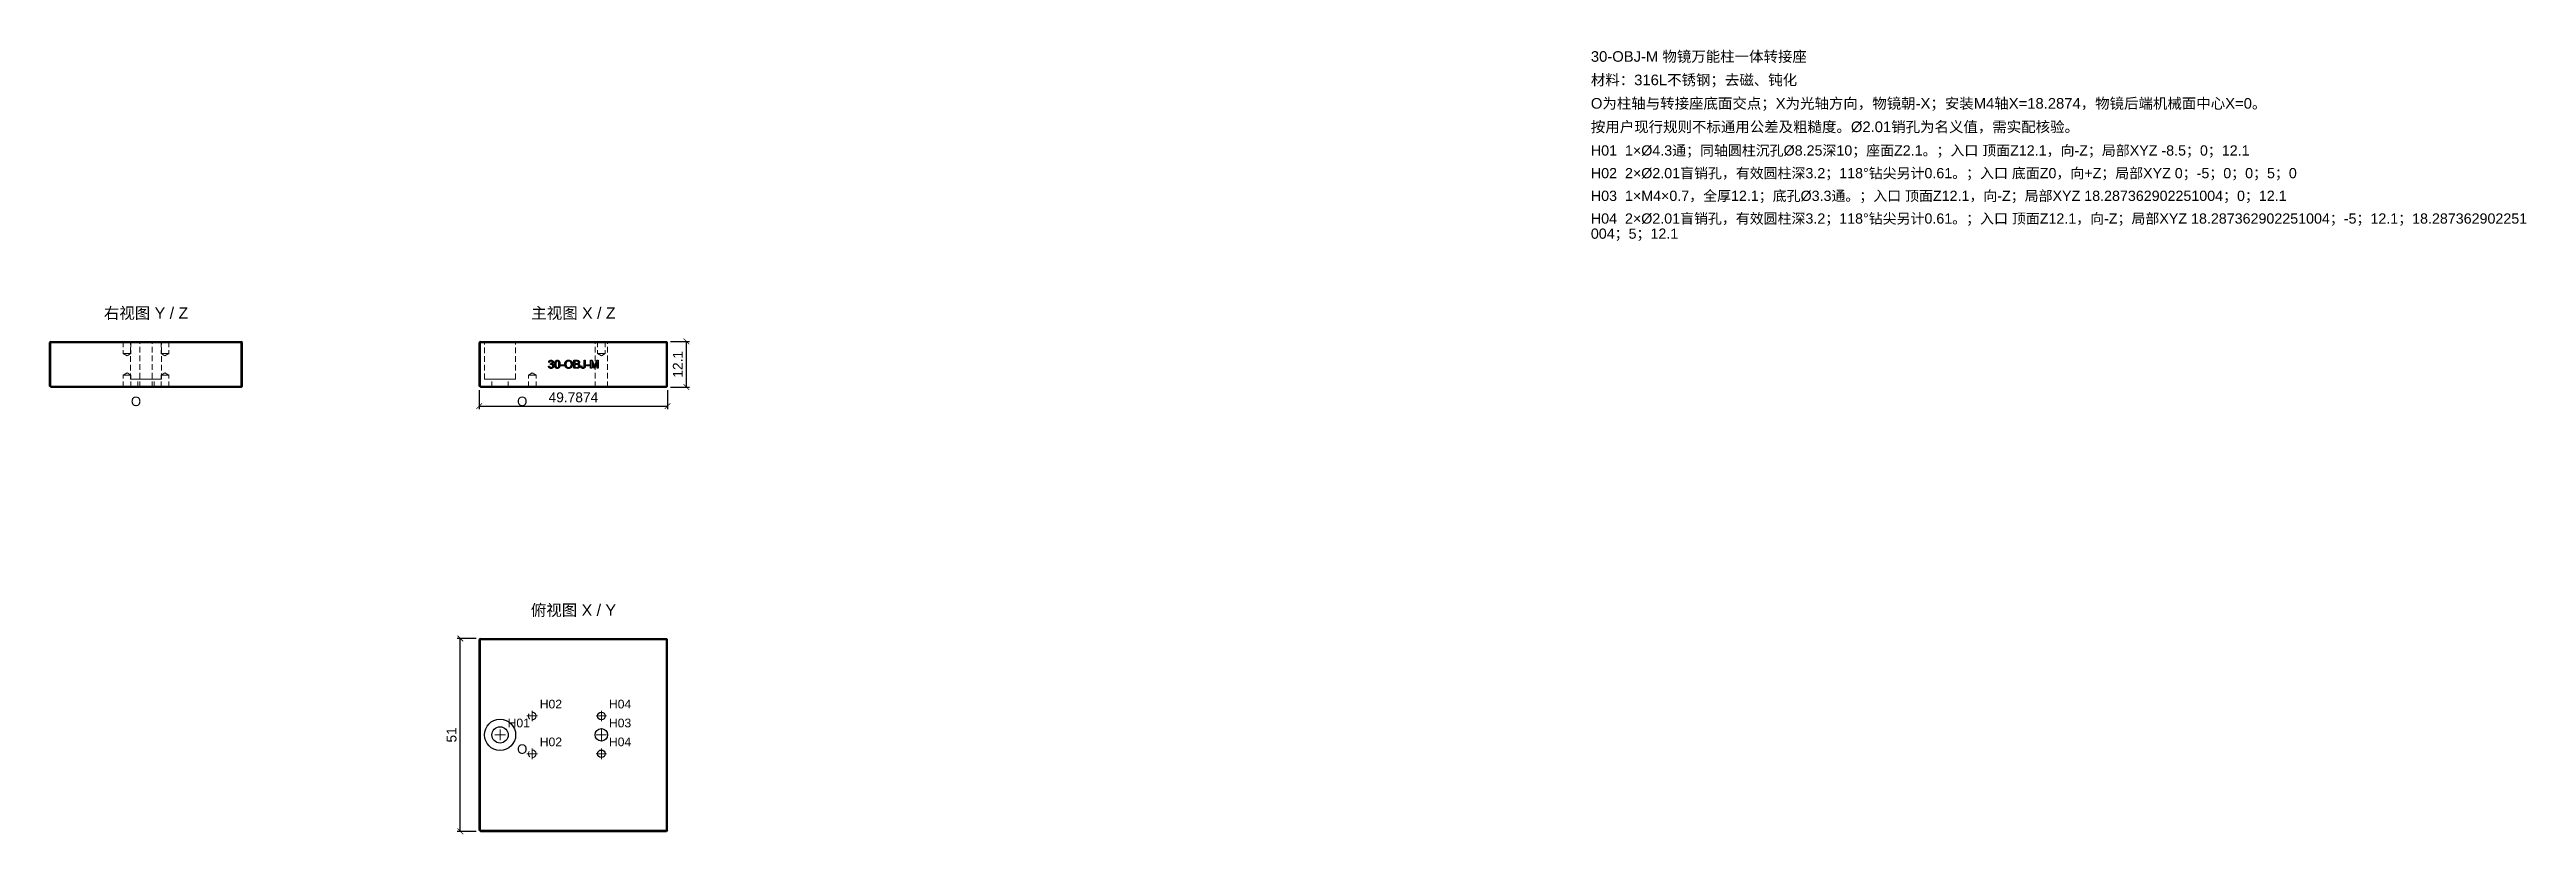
# Model space of a CAD drawing. Header units: millimetres. Extents: x 22 to 677, y 66 to 273.
import ezdxf
from ezdxf.enums import TextEntityAlignment as Align

# ---------------------------------------------------------------- set-up
doc = ezdxf.new("R2010")
doc.units = ezdxf.units.MM
doc.linetypes.add('WP_HIDDEN', pattern=[2.3, 1.5, -0.8])
for name, color, linetype, lineweight in [('ANNOTATIONS', 7, 'CONTINUOUS', 18), ('DIMENSIONS', 7, 'CONTINUOUS', 18), ('HIDDEN', 7, 'WP_HIDDEN', 13), ('VISIBLE', 7, 'CONTINUOUS', 25)]:
    doc.layers.add(name, color=color, linetype=linetype, lineweight=lineweight)
doc.styles.add('CJK', font='Arial Unicode.ttf')
doc.styles.add('OpenSansCondensed-Light', font='OpenSansCondensed-Light.ttf')
doc.dimstyles.new('EZDXF', dxfattribs={"dimtxt": 0.25, "dimasz": 0.175, "dimexe": 0.375, "dimexo": 0.125, "dimgap": 0.1, "dimtad": 1, "dimlfac": 100, "dimzin": 12, "dimdsep": 46, "dimtxsty": 'OpenSansCondensed-Light', "dimblk": 'ARCHTICK', "dimcen": 2.5, "dimazin": 3, "dimtfac": 0.5, "dimtmove": 2, "dimatfit": 3})

msp = doc.modelspace()

# ---------------------------------------------------------------- texts
at = {"layer": 'ANNOTATIONS', "style": 'CJK'}
for s, height, p in [('30-OBJ-M 物镜万能柱一体转接座', 2.8, (430, 270)), ('材料：316L不锈钢；去磁、钝化', 2.8, (430, 263.8)), ('O为柱轴与转接座底面交点；X为光轴方向，物镜朝-X；安装M4轴X=18.2874，物镜后端机械面中心X=0。', 2.8, (430, 257.6)), ('按用户现行规则不标通用公差及粗糙度。Ø2.01销孔为名义值，需实配核验。', 2.8, (430, 251.4)), ('H01  1×Ø4.3通；同轴圆柱沉孔Ø8.25深10；座面Z2.1。；入口 顶面Z12.1，向-Z；局部XYZ -8.5；0；12.1', 2.7, (430, 245.2)), ('H02  2×Ø2.01盲销孔，有效圆柱深3.2；118°钻尖另计0.61。；入口 底面Z0，向+Z；局部XYZ 0；-5；0；0；5；0', 2.7, (430, 239.2)), ('H03  1×M4×0.7，全厚12.1；底孔Ø3.3通。；入口 顶面Z12.1，向-Z；局部XYZ 18.287362902251004；0；12.1', 2.7, (430, 233.2)), ('H04  2×Ø2.01盲销孔，有效圆柱深3.2；118°钻尖另计0.61。；入口 顶面Z12.1，向-Z；局部XYZ 18.287362902251004；-5；12.1；18.287362902251', 2.7, (430, 227.2)), ('004；5；12.1', 2.7, (430, 223.2)), ('O', 2.5, (44, 178.95)), ('O', 2.5, (146.10632, 178.95)), ('H02', 2.3, (152.10632, 99)), ('H04', 2.3, (170.39368, 99)), ('H01', 2.3, (143.60632, 94)), ('H03', 2.3, (170.39368, 94)), ('O', 2.5, (146.10632, 87)), ('H02', 2.3, (152.10632, 89)), ('H04', 2.3, (170.39368, 89))]:
    msp.add_text(s, height=height, dxfattribs=at).set_placement(p)
for s, p in [('右视图 Y / Z', (48, 202.05)), ('主视图 X / Z', (161, 202.05)), ('俯视图 X / Y', (161, 123.5))]:
    msp.add_text(s, height=3, dxfattribs=at).set_placement(p, align=Align.CENTER)

# ---------------------------------------------------------------- blocks, each defined once
blk = doc.blocks.new('_ARCHTICK')
at = {"color": 0, "linetype": 'BYBLOCK', "const_width": 0.15}
blk.add_lwpolyline([(-0.5, -0.5), (0.5, 0.5)], dxfattribs=at)

# ---------------------------------------------------------------- dimensions: what is measured, and where the dimension line sits
at = {"layer": 'DIMENSIONS'}
for base, p1, p2 in [((190.89368, 183.95), (185.89368, 183.95), (185.89368, 196.05)), ((131.10632, 66.5), (136.10632, 66.5), (136.10632, 117.5))]:
    msp.add_linear_dim(base=base, p1=p1, p2=p2, angle=90, dimstyle='EZDXF', override={"dimtxt": 2.6, "dimasz": 1.5, "dimexe": 0.8, "dimexo": 0.8, "dimgap": 1, "dimdec": 4, "dimlfac": 1, "dimzin": 8, "dimtxsty": 'CJK', "dimclrd": 7, "dimclre": 7, "dimclrt": 7}, dxfattribs=at).render()
msp.add_linear_dim(base=(136.10632, 178.95), p1=(136.10632, 183.95), p2=(185.89368, 183.95), dimstyle='EZDXF', override={"dimtxt": 2.6, "dimasz": 1.5, "dimexe": 0.8, "dimexo": 0.8, "dimgap": 1, "dimdec": 4, "dimlfac": 1, "dimzin": 8, "dimtxsty": 'CJK', "dimclrd": 7, "dimclre": 7, "dimclrt": 7}, dxfattribs=at).render()

# ---------------------------------------------------------------- linework, layer by layer
at = {"layer": 'ANNOTATIONS'}
for p, q in [((150.10632, 95.6), (150.10632, 98.4)), ((168.39368, 95.6), (168.39368, 98.4)), ((140.20632, 92), (143.00632, 92)), ((141.60632, 90.6), (141.60632, 93.4)), ((148.70632, 97), (151.50632, 97)), ((166.99368, 97), (169.79368, 97)), ((166.99368, 92), (169.79368, 92)), ((168.39368, 90.6), (168.39368, 93.4)), ((148.70632, 87), (151.50632, 87)), ((150.10632, 85.6), (150.10632, 88.4)), ((166.99368, 87), (169.79368, 87)), ((168.39368, 85.6), (168.39368, 88.4))]:
    msp.add_line(p, q, dxfattribs=at)
at = {"layer": 'HIDDEN'}
for p, q in [((22.5, 191.1), (22.5, 191.0978)), ((22.5, 191.09883), (22.5, 191.1)), ((22.5, 191.1), (22.7, 191.1)), ((22.5, 191.09532), (22.5, 191.09883)), ((22.5, 191.09883), (22.7, 191.09883)), ((22.5, 191.0978), (22.5, 191.09121)), ((22.5, 191.0978), (22.7, 191.0978)), ((22.5, 191.08948), (22.5, 191.09532)), ((22.5, 191.09532), (22.7, 191.09532)), ((22.5, 191.09121), (22.5, 191.08023)), ((22.5, 191.09121), (22.7, 191.09121)), ((22.5, 191.0813), (22.5, 191.08948)), ((22.5, 191.08948), (22.7, 191.08948)), ((22.5, 191.07077), (22.5, 191.0813)), ((22.5, 191.0813), (22.7, 191.0813)), ((22.5, 191.08023), (22.5, 191.06486)), ((22.5, 191.08023), (22.7, 191.08023)), ((22.5, 191.07101), (22.5, 191.06985)), ((22.5, 191.06876), (22.5, 191.07101)), ((22.5, 191.07101), (22.5, 191.06994)), ((22.5, 191.06907), (22.5, 191.07101)), ((22.5, 191.07101), (22.7, 191.07101)), ((22.5, 191.05791), (22.5, 191.07077)), ((22.5, 191.07077), (22.7, 191.07077)), ((22.5, 191.06994), (22.5, 191.06671)), ((22.5, 191.06994), (22.7, 191.06994)), ((22.5, 191.06985), (22.5, 191.06635)), ((22.5, 191.06985), (22.7, 191.06985)), ((22.5, 191.06322), (22.5, 191.06907)), ((22.5, 191.06907), (22.7, 191.06907)), ((22.5, 191.062), (22.5, 191.06876)), ((22.5, 191.06876), (22.7, 191.06876)), ((22.5, 191.06671), (22.5, 191.06133)), ((22.5, 191.06671), (22.7, 191.06671)), ((22.5, 191.06635), (22.5, 191.06052)), ((22.5, 191.06635), (22.7, 191.06635)), ((22.5, 191.06486), (22.5, 191.04509)), ((22.5, 191.06486), (22.7, 191.06486)), ((22.5, 191.05349), (22.5, 191.06322)), ((22.5, 191.06322), (22.7, 191.06322)), ((22.5, 191.06232), (22.5, 189.61449)), ((22.5, 189.59855), (22.5, 191.06232)), ((22.5, 191.06232), (22.5, 191.06131)), ((22.5, 188.93768), (22.5, 191.06232)), ((22.5, 189.58406), (22.5, 191.06232)), ((22.5, 191.06232), (22.5, 189.55797)), ((22.5, 191.06232), (22.7, 191.06232)), ((22.5, 191.05693), (22.5, 191.062)), ((22.5, 191.062), (22.7, 191.062)), ((22.5, 191.06133), (22.5, 191.0538)), ((22.5, 191.06133), (22.7, 191.06133)), ((22.5, 191.06131), (22.5, 191.05829)), ((22.5, 191.06131), (22.7, 191.06131)), ((22.5, 191.06052), (22.5, 191.05236)), ((22.5, 191.06052), (22.7, 191.06052)), ((22.5, 191.05829), (22.5, 191.05325)), ((22.5, 191.05829), (22.7, 191.05829)), ((22.5, 191.04272), (22.5, 191.05791)), ((22.5, 191.05791), (22.7, 191.05791)), ((22.5, 191.05074), (22.5, 191.05693)), ((22.5, 191.05693), (22.7, 191.05693)), ((22.5, 191.0538), (22.5, 191.04412)), ((22.5, 191.0538), (22.7, 191.0538)), ((22.5, 191.03986), (22.5, 191.05349)), ((22.5, 191.05349), (22.7, 191.05349)), ((22.5, 191.05325), (22.5, 191.0462)), ((22.5, 191.05325), (22.7, 191.05325)), ((22.5, 191.05236), (22.5, 191.04186)), ((22.5, 191.05236), (22.7, 191.05236)), ((22.5, 191.04341), (22.5, 191.05074)), ((22.5, 191.05074), (22.7, 191.05074)), ((22.5, 191.0462), (22.5, 191.03713)), ((22.5, 191.0462), (22.7, 191.0462)), ((22.5, 191.04509), (22.5, 191.02092)), ((22.5, 191.04509), (22.7, 191.04509)), ((22.5, 191.04412), (22.5, 191.03229)), ((22.5, 191.04412), (22.7, 191.04412)), ((22.5, 191.03496), (22.5, 191.04341)), ((22.5, 191.04341), (22.7, 191.04341)), ((22.5, 191.02518), (22.5, 191.04272)), ((22.5, 191.04272), (22.7, 191.04272)), ((22.5, 191.04186), (22.5, 191.02903)), ((22.5, 191.04186), (22.7, 191.04186)), ((22.5, 191.02233), (22.5, 191.03986)), ((22.5, 191.03986), (22.7, 191.03986)), ((22.5, 191.03713), (22.5, 191.02604)), ((22.5, 191.03713), (22.7, 191.03713)), ((22.5, 191.02539), (22.5, 191.03496)), ((22.5, 191.03496), (22.7, 191.03496)), ((22.5, 191.03229), (22.5, 191.01831)), ((22.5, 191.03229), (22.7, 191.03229)), ((22.5, 191.02903), (22.5, 191.01387)), ((22.5, 191.02903), (22.7, 191.02903)), ((22.5, 191.02604), (22.5, 191.01294)), ((22.5, 191.02604), (22.7, 191.02604)), ((22.5, 191.01469), (22.5, 191.02539)), ((22.5, 191.02539), (22.7, 191.02539)), ((22.5, 191.00531), (22.5, 191.02518)), ((22.5, 191.02518), (22.7, 191.02518)), ((22.5, 191.00091), (22.5, 191.02233)), ((22.5, 191.02233), (22.7, 191.02233)), ((22.5, 191.02092), (22.5, 190.99237)), ((22.5, 191.02092), (22.7, 191.02092)), ((22.5, 191.01831), (22.5, 191.00217)), ((22.5, 191.01831), (22.7, 191.01831)), ((22.5, 191.00286), (22.5, 191.01469)), ((22.5, 191.01469), (22.7, 191.01469)), ((22.5, 191.01387), (22.5, 190.99638)), ((22.5, 191.01387), (22.7, 191.01387)), ((22.5, 191.01294), (22.5, 190.99783)), ((22.5, 191.01294), (22.7, 191.01294)), ((22.5, 190.9831), (22.5, 191.00531)), ((22.5, 191.00531), (22.7, 191.00531)), ((22.5, 190.9899), (22.5, 191.00286)), ((22.5, 191.00286), (22.7, 191.00286)), ((22.5, 191.00217), (22.5, 190.98401)), ((22.5, 191.00217), (22.7, 191.00217)), ((22.5, 190.97559), (22.5, 191.00091)), ((22.5, 191.00091), (22.7, 191.00091)), ((22.5, 190.99783), (22.5, 190.98062)), ((22.5, 190.99783), (22.7, 190.99783)), ((22.5, 190.99638), (22.5, 190.97687)), ((22.5, 190.99638), (22.7, 190.99638)), ((22.5, 190.99237), (22.5, 190.95942)), ((22.5, 190.99237), (22.7, 190.99237)), ((22.5, 190.97582), (22.5, 190.9899)), ((22.5, 190.9899), (22.7, 190.9899)), ((22.5, 190.98401), (22.5, 190.96395)), ((22.5, 190.98401), (22.7, 190.98401)), ((22.5, 190.95855), (22.5, 190.9831)), ((22.5, 190.9831), (22.7, 190.9831)), ((22.5, 190.98062), (22.5, 190.96123)), ((22.5, 190.98062), (22.7, 190.98062)), ((22.5, 190.97687), (22.5, 190.95566)), ((22.5, 190.97687), (22.7, 190.97687)), ((22.5, 190.96061), (22.5, 190.97582)), ((22.5, 190.97582), (22.7, 190.97582)), ((22.5, 190.94638), (22.5, 190.97559)), ((22.5, 190.97559), (22.7, 190.97559)), ((22.5, 190.96395), (22.5, 190.94198)), ((22.5, 190.96395), (22.7, 190.96395)), ((22.5, 190.96123), (22.5, 190.93967)), ((22.5, 190.96123), (22.7, 190.96123)), ((22.5, 190.94427), (22.5, 190.96061)), ((22.5, 190.96061), (22.7, 190.96061)), ((22.5, 190.95942), (22.5, 190.94141)), ((22.5, 190.95942), (22.7, 190.95942)), ((22.5, 190.93166), (22.5, 190.95855)), ((22.5, 190.95855), (22.7, 190.95855)), ((22.5, 190.95566), (22.5, 190.93276)), ((22.5, 190.95566), (22.7, 190.95566)), ((22.5, 190.91358), (22.5, 190.94638)), ((22.5, 190.94638), (22.7, 190.94638)), ((22.5, 190.92681), (22.5, 190.94427)), ((22.5, 190.94427), (22.7, 190.94427)), ((22.5, 190.94198), (22.5, 190.91812)), ((22.5, 190.94198), (22.7, 190.94198)), ((22.5, 190.94141), (22.5, 190.92254)), ((22.5, 190.94141), (22.7, 190.94141)), ((22.5, 190.93967), (22.5, 190.91594)), ((22.5, 190.93967), (22.7, 190.93967)), ((22.5, 190.93276), (22.5, 190.90815)), ((22.5, 190.93276), (22.7, 190.93276)), ((22.5, 190.90243), (22.5, 190.93166)), ((22.5, 190.93166), (22.7, 190.93166)), ((22.5, 190.90832), (22.5, 190.92681)), ((22.5, 190.92681), (22.7, 190.92681)), ((22.5, 190.92254), (22.5, 190.90281)), ((22.5, 190.92254), (22.7, 190.92254)), ((22.5, 190.91812), (22.5, 190.89235)), ((22.5, 190.91812), (22.7, 190.91812)), ((22.5, 190.91594), (22.5, 190.89004)), ((22.5, 190.91594), (22.7, 190.91594)), ((22.5, 190.87749), (22.5, 190.91358)), ((22.5, 190.91358), (22.7, 190.91358)), ((22.5, 190.88892), (22.5, 190.90832)), ((22.5, 190.90832), (22.7, 190.90832)), ((22.5, 190.90815), (22.5, 190.88185)), ((22.5, 190.90815), (22.7, 190.90815)), ((22.5, 190.90281), (22.5, 190.8822)), ((22.5, 190.90281), (22.7, 190.90281)), ((22.5, 190.87087), (22.5, 190.90243)), ((22.5, 190.90243), (22.7, 190.90243)), ((22.5, 190.89235), (22.5, 190.86467)), ((22.5, 190.89235), (22.7, 190.89235)), ((22.5, 190.89004), (22.5, 190.86196)), ((22.5, 190.89004), (22.7, 190.89004)), ((22.5, 190.86858), (22.5, 190.88892)), ((22.5, 190.88892), (22.7, 190.88892)), ((22.5, 190.8822), (22.5, 190.86073)), ((22.5, 190.8822), (22.7, 190.8822)), ((22.5, 190.88185), (22.5, 190.85385)), ((22.5, 190.88185), (22.7, 190.88185)), ((22.5, 190.83812), (22.5, 190.87749)), ((22.5, 190.87749), (22.7, 190.87749)), ((22.5, 190.83697), (22.5, 190.87087)), ((22.5, 190.87087), (22.7, 190.87087)), ((22.5, 190.84733), (22.5, 190.86858)), ((22.5, 190.86858), (22.7, 190.86858)), ((22.5, 190.86467), (22.5, 190.8351)), ((22.5, 190.86467), (22.7, 190.86467)), ((22.5, 190.86196), (22.5, 190.8317)), ((22.5, 190.86196), (22.7, 190.86196)), ((22.5, 190.86073), (22.5, 190.83839)), ((22.5, 190.86073), (22.7, 190.86073)), ((22.5, 190.85797), (22.5, 190.85717)), ((22.5, 190.85797), (22.7, 190.85797)), ((22.5, 190.85631), (22.5, 190.85797)), ((22.5, 190.85717), (22.5, 190.85477)), ((22.5, 190.85717), (22.7, 190.85717)), ((22.5, 190.85652), (22.5, 190.85503)), ((22.5, 190.85505), (22.5, 190.85652)), ((22.5, 190.85652), (22.7, 190.85652)), ((22.5, 190.85631), (22.7, 190.85631)), ((22.5, 190.85131), (22.5, 190.85631)), ((22.5, 190.85507), (22.5, 190.85448)), ((22.5, 190.85507), (22.7, 190.85507)), ((22.5, 190.8544), (22.5, 190.85507)), ((22.5, 190.85063), (22.5, 190.85505)), ((22.5, 190.85505), (22.7, 190.85505)), ((22.5, 190.85503), (22.5, 190.85054)), ((22.5, 190.85503), (22.7, 190.85503)), ((22.5, 190.85477), (22.5, 190.85076)), ((22.5, 190.85477), (22.7, 190.85477)), ((22.5, 190.85448), (22.5, 190.85269)), ((22.5, 190.85448), (22.7, 190.85448)), ((22.5, 190.8544), (22.7, 190.8544)), ((22.5, 190.85238), (22.5, 190.8544)), ((22.5, 190.85385), (22.5, 190.82415)), ((22.5, 190.85385), (22.7, 190.85385)), ((22.5, 190.85269), (22.5, 190.84972)), ((22.5, 190.85269), (22.7, 190.85269)), ((22.5, 190.85238), (22.7, 190.85238)), ((22.5, 190.84901), (22.5, 190.85238)), ((22.5, 190.85131), (22.7, 190.85131)), ((22.5, 190.84299), (22.5, 190.85131)), ((22.5, 190.85076), (22.5, 190.84515)), ((22.5, 190.85076), (22.7, 190.85076)), ((22.5, 190.84327), (22.5, 190.85063)), ((22.5, 190.85063), (22.7, 190.85063)), ((22.5, 190.85054), (22.5, 190.84307)), ((22.5, 190.85054), (22.7, 190.85054)), ((22.5, 190.84972), (22.5, 190.84556)), ((22.5, 190.84972), (22.7, 190.84972)), ((22.5, 190.84901), (22.7, 190.84901)), ((22.5, 190.84429), (22.5, 190.84901)), ((22.5, 190.82515), (22.5, 190.84733)), ((22.5, 190.84733), (22.7, 190.84733)), ((22.5, 190.84556), (22.5, 190.84021)), ((22.5, 190.84556), (22.7, 190.84556)), ((22.5, 190.84515), (22.5, 190.83794)), ((22.5, 190.84515), (22.7, 190.84515)), ((22.5, 190.84429), (22.7, 190.84429)), ((22.5, 190.83823), (22.5, 190.84429)), ((22.5, 190.83297), (22.5, 190.84327)), ((22.5, 190.84327), (22.7, 190.84327)), ((22.5, 190.84307), (22.5, 190.83261)), ((22.5, 190.84307), (22.7, 190.84307)), ((22.5, 190.84299), (22.7, 190.84299)), ((22.5, 190.83134), (22.5, 190.84299)), ((22.5, 190.84021), (22.5, 190.83367)), ((22.5, 190.84021), (22.7, 190.84021)), ((22.5, 190.83839), (22.5, 190.81519)), ((22.5, 190.83839), (22.7, 190.83839)), ((22.5, 190.83823), (22.7, 190.83823)), ((22.5, 190.83082), (22.5, 190.83823)), ((22.5, 190.79547), (22.5, 190.83812)), ((22.5, 190.83812), (22.7, 190.83812)), ((22.5, 190.83794), (22.5, 190.82913)), ((22.5, 190.83794), (22.7, 190.83794)), ((22.5, 190.80072), (22.5, 190.83697)), ((22.5, 190.83697), (22.7, 190.83697)), ((22.5, 190.8351), (22.5, 190.80362)), ((22.5, 190.8351), (22.7, 190.8351)), ((22.5, 190.83367), (22.5, 190.82595)), ((22.5, 190.83367), (22.7, 190.83367)), ((22.5, 190.81972), (22.5, 190.83297)), ((22.5, 190.83297), (22.7, 190.83297)), ((22.5, 190.83261), (22.5, 190.81916)), ((22.5, 190.83261), (22.7, 190.83261)), ((22.5, 190.8317), (22.5, 190.79928)), ((22.5, 190.8317), (22.7, 190.8317)), ((22.5, 190.83134), (22.7, 190.83134)), ((22.5, 190.81636), (22.5, 190.83134)), ((22.5, 190.83082), (22.7, 190.83082)), ((22.5, 190.82206), (22.5, 190.83082)), ((22.5, 190.82913), (22.5, 190.81872)), ((22.5, 190.82913), (22.7, 190.82913)), ((22.5, 190.82595), (22.5, 190.81703)), ((22.5, 190.82595), (22.7, 190.82595)), ((22.5, 190.80205), (22.5, 190.82515)), ((22.5, 190.82515), (22.7, 190.82515)), ((22.5, 190.82415), (22.5, 190.79275)), ((22.5, 190.82415), (22.7, 190.82415)), ((22.5, 190.82206), (22.7, 190.82206)), ((22.5, 190.81196), (22.5, 190.82206)), ((22.5, 190.80353), (22.5, 190.81972)), ((22.5, 190.81972), (22.7, 190.81972)), ((22.5, 190.81916), (22.5, 190.80272)), ((22.5, 190.81916), (22.7, 190.81916)), ((22.5, 190.81872), (22.5, 190.8067)), ((22.5, 190.81872), (22.7, 190.81872)), ((22.5, 190.81703), (22.5, 190.80692)), ((22.5, 190.81703), (22.7, 190.81703)), ((22.5, 190.81636), (22.7, 190.81636)), ((22.5, 190.79805), (22.5, 190.81636)), ((22.5, 190.81519), (22.5, 190.79112)), ((22.5, 190.81519), (22.7, 190.81519)), ((22.5, 190.81196), (22.7, 190.81196)), ((22.5, 190.8005), (22.5, 190.81196)), ((22.5, 190.81159), (22.5, 190.16957)), ((22.5, 190.81159), (22.7, 190.81159)), ((22.5, 190.80974), (22.5, 190.81159)), ((22.5, 190.80974), (22.7, 190.80974)), ((22.5, 190.80417), (22.5, 190.80974)), ((22.5, 190.80692), (22.5, 190.79563)), ((22.5, 190.80692), (22.7, 190.80692)), ((22.5, 190.8067), (22.5, 190.79308)), ((22.5, 190.8067), (22.7, 190.8067)), ((22.5, 190.80417), (22.7, 190.80417)), ((22.5, 190.79999), (22.5, 190.80417)), ((22.5, 190.80362), (22.5, 190.77031)), ((22.5, 190.80362), (22.7, 190.80362)), ((22.5, 190.7844), (22.5, 190.80353)), ((22.5, 190.80353), (22.7, 190.80353)), ((22.5, 190.80272), (22.5, 190.78329)), ((22.5, 190.80272), (22.7, 190.80272)), ((22.5, 190.77803), (22.5, 190.80205)), ((22.5, 190.80205), (22.7, 190.80205)), ((22.5, 190.76242), (22.5, 190.80072)), ((22.5, 190.80072), (22.7, 190.80072)), ((22.5, 190.8005), (22.7, 190.8005)), ((22.5, 190.7877), (22.5, 190.8005)), ((22.5, 190.79999), (22.7, 190.79999)), ((22.5, 190.79488), (22.5, 190.79999)), ((22.5, 190.79928), (22.5, 190.76557)), ((22.5, 190.79928), (22.7, 190.79928)), ((22.5, 190.79805), (22.7, 190.79805)), ((22.5, 190.77642), (22.5, 190.79805)), ((22.5, 190.79563), (22.5, 190.78315)), ((22.5, 190.79563), (22.7, 190.79563)), ((22.5, 190.74954), (22.5, 190.79547)), ((22.5, 190.79547), (22.7, 190.79547)), ((22.5, 190.79488), (22.7, 190.79488)), ((22.5, 190.78885), (22.5, 190.79488)), ((22.5, 190.79308), (22.5, 190.77786)), ((22.5, 190.79308), (22.7, 190.79308)), ((22.5, 190.79275), (22.5, 190.76026)), ((22.5, 190.79275), (22.7, 190.79275)), ((22.5, 190.79112), (22.5, 190.76619)), ((22.5, 190.79112), (22.7, 190.79112)), ((22.5, 190.78885), (22.7, 190.78885)), ((22.5, 190.78188), (22.5, 190.78885)), ((22.5, 190.7877), (22.7, 190.7877)), ((22.5, 190.77356), (22.5, 190.7877)), ((22.5, 190.76232), (22.5, 190.7844)), ((22.5, 190.7844), (22.7, 190.7844)), ((22.5, 190.78329), (22.5, 190.76087)), ((22.5, 190.78329), (22.7, 190.78329)), ((22.5, 190.78315), (22.5, 190.76947)), ((22.5, 190.78315), (22.7, 190.78315)), ((22.5, 190.78188), (22.7, 190.78188)), ((22.5, 190.77366), (22.5, 190.78188)), ((22.5, 190.75308), (22.5, 190.77803)), ((22.5, 190.77803), (22.7, 190.77803)), ((22.5, 190.77786), (22.5, 190.76104)), ((22.5, 190.77786), (22.7, 190.77786)), ((22.5, 190.77642), (22.7, 190.77642)), ((22.5, 190.75145), (22.5, 190.77642)), ((22.5, 190.77366), (22.7, 190.77366)), ((22.5, 190.76386), (22.5, 190.77366)), ((22.5, 190.77356), (22.7, 190.77356)), ((22.5, 190.75806), (22.5, 190.77356)), ((22.5, 190.77031), (22.5, 190.73524)), ((22.5, 190.77031), (22.7, 190.77031)), ((22.5, 190.76947), (22.5, 190.75461)), ((22.5, 190.76947), (22.7, 190.76947)), ((22.5, 190.76619), (22.5, 190.74039)), ((22.5, 190.76619), (22.7, 190.76619)), ((22.5, 190.76557), (22.5, 190.73148)), ((22.5, 190.76557), (22.7, 190.76557)), ((22.5, 190.76386), (22.7, 190.76386)), ((22.5, 190.75247), (22.5, 190.76386)), ((22.5, 190.72232), (22.5, 190.76242)), ((22.5, 190.76242), (22.7, 190.76242)), ((22.5, 190.738), (22.5, 190.76232)), ((22.5, 190.76232), (22.7, 190.76232)), ((22.5, 190.76104), (22.5, 190.74262)), ((22.5, 190.76104), (22.7, 190.76104)), ((22.5, 190.76087), (22.5, 190.73546)), ((22.5, 190.76087), (22.7, 190.76087)), ((22.5, 190.76026), (22.5, 190.72726)), ((22.5, 190.76026), (22.7, 190.76026)), ((22.5, 190.75806), (22.7, 190.75806)), ((22.5, 190.74122), (22.5, 190.75806)), ((22.5, 190.75461), (22.5, 190.73856)), ((22.5, 190.75461), (22.7, 190.75461)), ((22.5, 190.72721), (22.5, 190.75308)), ((22.5, 190.75308), (22.7, 190.75308)), ((22.5, 190.75247), (22.7, 190.75247)), ((22.5, 190.73949), (22.5, 190.75247)), ((22.5, 190.75145), (22.7, 190.75145)), ((22.5, 190.72346), (22.5, 190.75145)), ((22.5, 190.70032), (22.5, 190.74954)), ((22.5, 190.74954), (22.7, 190.74954)), ((22.5, 190.74638), (22.5, 188.93768)), ((22.5, 190.74638), (22.7, 190.74638)), ((22.5, 190.74262), (22.5, 190.72259)), ((22.5, 190.74262), (22.7, 190.74262)), ((22.5, 190.74122), (22.7, 190.74122)), ((22.5, 190.72303), (22.5, 190.74122)), ((22.5, 190.74039), (22.5, 190.71372)), ((22.5, 190.74039), (22.7, 190.74039)), ((22.5, 190.73949), (22.7, 190.73949)), ((22.5, 190.72493), (22.5, 190.73949)), ((22.5, 190.73856), (22.5, 190.7029)), ((22.5, 190.73856), (22.7, 190.73856)), ((22.5, 190.71214), (22.5, 190.738)), ((22.5, 190.738), (22.7, 190.738)), ((22.5, 190.73546), (22.5, 190.70707)), ((22.5, 190.73546), (22.7, 190.73546)), ((22.5, 190.73524), (22.5, 190.69839)), ((22.5, 190.73524), (22.7, 190.73524)), ((22.5, 190.73148), (22.5, 190.697)), ((22.5, 190.73148), (22.7, 190.73148)), ((22.5, 190.72726), (22.5, 190.69377)), ((22.5, 190.72726), (22.7, 190.72726)), ((22.5, 190.70042), (22.5, 190.72721)), ((22.5, 190.72721), (22.7, 190.72721)), ((22.5, 190.72493), (22.7, 190.72493)), ((22.5, 190.70879), (22.5, 190.72493)), ((22.5, 190.72346), (22.7, 190.72346)), ((22.5, 190.69275), (22.5, 190.72346)), ((22.5, 190.72303), (22.7, 190.72303)), ((22.5, 190.68261), (22.5, 190.72303)), ((22.5, 190.72259), (22.5, 190.70096)), ((22.5, 190.72259), (22.7, 190.72259)), ((22.5, 190.68042), (22.5, 190.72232)), ((22.5, 190.72232), (22.7, 190.72232)), ((22.5, 190.71594), (22.5, 188.93768)), ((22.5, 190.71594), (22.7, 190.71594)), ((22.5, 190.71372), (22.5, 190.68619)), ((22.5, 190.71372), (22.7, 190.71372)), ((22.5, 190.68474), (22.5, 190.71214)), ((22.5, 190.71214), (22.7, 190.71214)), ((22.5, 190.70879), (22.7, 190.70879)), ((22.5, 190.69106), (22.5, 190.70879)), ((22.5, 190.70707), (22.5, 190.67568)), ((22.5, 190.70707), (22.7, 190.70707)), ((22.5, 190.7029), (22.5, 190.67734)), ((22.5, 190.7029), (22.7, 190.7029)), ((22.5, 190.70096), (22.5, 190.67773)), ((22.5, 190.70096), (22.7, 190.70096)), ((22.5, 190.6727), (22.5, 190.70042)), ((22.5, 190.70042), (22.7, 190.70042)), ((22.5, 190.64781), (22.5, 190.70032)), ((22.5, 190.70032), (22.7, 190.70032)), ((22.5, 190.69839), (22.5, 190.65978)), ((22.5, 190.69839), (22.7, 190.69839)), ((22.5, 190.697), (22.5, 190.66214)), ((22.5, 190.697), (22.7, 190.697)), ((22.5, 190.69377), (22.5, 190.65978)), ((22.5, 190.69377), (22.7, 190.69377)), ((22.5, 190.69275), (22.7, 190.69275)), ((22.5, 190.65933), (22.5, 190.69275)), ((22.5, 190.69106), (22.7, 190.69106)), ((22.5, 190.67174), (22.5, 190.69106)), ((22.5, 190.68619), (22.5, 190.65779)), ((22.5, 190.68619), (22.7, 190.68619)), ((22.5, 190.6558), (22.5, 190.68474)), ((22.5, 190.68474), (22.7, 190.68474)), ((22.5, 190.68261), (22.7, 190.68261)), ((22.5, 190.65968), (22.5, 190.68261)), ((22.5, 190.63673), (22.5, 190.68042)), ((22.5, 190.68042), (22.7, 190.68042)), ((22.5, 190.67773), (22.5, 190.6529)), ((22.5, 190.67773), (22.7, 190.67773)), ((22.5, 190.67734), (22.5, 190.64921)), ((22.5, 190.67734), (22.7, 190.67734)), ((22.5, 190.67568), (22.5, 190.6413)), ((22.5, 190.67568), (22.7, 190.67568)), ((22.5, 190.64407), (22.5, 190.6727)), ((22.5, 190.6727), (22.7, 190.6727)), ((22.5, 190.67174), (22.7, 190.67174)), ((22.5, 190.65123), (22.5, 190.67174)), ((22.5, 190.66214), (22.5, 190.62689)), ((22.5, 190.66214), (22.7, 190.66214)), ((22.5, 190.65978), (22.5, 190.62529)), ((22.5, 190.65978), (22.5, 190.61941)), ((22.5, 190.65978), (22.7, 190.65978)), ((22.5, 190.65968), (22.7, 190.65968)), ((22.5, 190.63399), (22.5, 190.65968)), ((22.5, 190.65933), (22.7, 190.65933)), ((22.5, 190.62319), (22.5, 190.65933)), ((22.5, 190.65779), (22.5, 190.62852)), ((22.5, 190.65779), (22.7, 190.65779)), ((22.5, 190.62532), (22.5, 190.6558)), ((22.5, 190.6558), (22.7, 190.6558)), ((22.5, 190.6529), (22.5, 190.62619)), ((22.5, 190.6529), (22.7, 190.6529)), ((22.5, 190.65123), (22.7, 190.65123)), ((22.5, 190.62994), (22.5, 190.65123)), ((22.5, 190.64921), (22.5, 190.61851)), ((22.5, 190.64921), (22.7, 190.64921)), ((22.5, 190.59203), (22.5, 190.64781)), ((22.5, 190.64781), (22.7, 190.64781)), ((22.5, 190.58402), (22.5, 190.64407)), ((22.5, 190.64407), (22.7, 190.64407)), ((22.5, 190.6413), (22.5, 190.60394)), ((22.5, 190.6413), (22.7, 190.6413)), ((22.5, 190.59124), (22.5, 190.63673)), ((22.5, 190.63673), (22.7, 190.63673)), ((22.5, 190.63399), (22.7, 190.63399)), ((22.5, 190.60555), (22.5, 190.63399)), ((22.5, 190.62994), (22.7, 190.62994)), ((22.5, 190.60785), (22.5, 190.62994)), ((22.5, 190.62852), (22.5, 190.56739)), ((22.5, 190.62852), (22.7, 190.62852)), ((22.5, 190.62689), (22.5, 190.59126)), ((22.5, 190.62689), (22.7, 190.62689)), ((22.5, 190.62619), (22.5, 190.59734)), ((22.5, 190.62619), (22.7, 190.62619)), ((22.5, 190.5933), (22.5, 190.62532)), ((22.5, 190.62532), (22.7, 190.62532)), ((22.5, 190.62529), (22.5, 190.59031)), ((22.5, 190.62529), (22.7, 190.62529)), ((22.5, 190.62319), (22.7, 190.62319)), ((22.5, 190.58433), (22.5, 190.62319)), ((22.5, 190.61941), (22.5, 190.57726)), ((22.5, 190.61941), (22.7, 190.61941)), ((22.5, 190.61851), (22.5, 190.58524)), ((22.5, 190.61851), (22.7, 190.61851)), ((22.5, 190.60785), (22.7, 190.60785)), ((22.5, 190.58496), (22.5, 190.60785)), ((22.5, 190.60555), (22.7, 190.60555)), ((22.5, 190.57437), (22.5, 190.60555)), ((22.5, 190.60394), (22.5, 190.56359)), ((22.5, 190.60394), (22.7, 190.60394)), ((22.5, 190.59734), (22.5, 190.56634)), ((22.5, 190.59734), (22.7, 190.59734)), ((22.5, 190.55974), (22.5, 190.5933)), ((22.5, 190.5933), (22.7, 190.5933)), ((22.5, 190.5323), (22.5, 190.59203)), ((22.5, 190.59203), (22.7, 190.59203)), ((22.5, 190.59126), (22.5, 190.55524)), ((22.5, 190.59126), (22.7, 190.59126)), ((22.5, 190.54397), (22.5, 190.59124)), ((22.5, 190.59124), (22.7, 190.59124)), ((22.5, 190.59031), (22.5, 190.55482)), ((22.5, 190.59031), (22.7, 190.59031)), ((22.5, 190.58524), (22.5, 190.54939)), ((22.5, 190.58524), (22.7, 190.58524)), ((22.5, 190.58496), (22.7, 190.58496)), ((22.5, 190.56129), (22.5, 190.58496)), ((22.5, 190.58433), (22.7, 190.58433)), ((22.5, 190.54275), (22.5, 190.58433)), ((22.5, 190.52029), (22.5, 190.58402)), ((22.5, 190.58402), (22.7, 190.58402)), ((22.5, 190.57726), (22.5, 190.53336)), ((22.5, 190.57726), (22.7, 190.57726)), ((22.5, 190.57437), (22.7, 190.57437)), ((22.5, 190.54043), (22.5, 190.57437)), ((22.5, 190.56739), (22.5, 190.50348)), ((22.5, 190.56739), (22.7, 190.56739)), ((22.5, 190.56634), (22.5, 190.5332)), ((22.5, 190.56634), (22.7, 190.56634)), ((22.5, 190.56359), (22.5, 190.52024)), ((22.5, 190.56359), (22.7, 190.56359)), ((22.5, 190.56129), (22.7, 190.56129)), ((22.5, 190.53682), (22.5, 190.56129)), ((22.5, 190.52464), (22.5, 190.55974)), ((22.5, 190.55974), (22.7, 190.55974)), ((22.5, 190.55524), (22.5, 190.51884)), ((22.5, 190.55524), (22.7, 190.55524)), ((22.5, 190.55482), (22.5, 190.51884)), ((22.5, 190.55482), (22.7, 190.55482)), ((22.5, 190.54939), (22.5, 190.51098)), ((22.5, 190.54939), (22.7, 190.54939)), ((22.5, 190.49489), (22.5, 190.54397)), ((22.5, 190.54397), (22.7, 190.54397)), ((22.5, 190.54275), (22.7, 190.54275)), ((22.5, 190.49846), (22.5, 190.54275)), ((22.5, 190.54043), (22.7, 190.54043)), ((22.5, 190.50374), (22.5, 190.54043)), ((22.5, 190.53682), (22.7, 190.53682)), ((22.5, 190.51156), (22.5, 190.53682)), ((22.5, 190.53336), (22.5, 190.48768)), ((22.5, 190.53336), (22.7, 190.53336)), ((22.5, 190.5332), (22.5, 190.49791)), ((22.5, 190.5332), (22.7, 190.5332)), ((22.5, 190.46798), (22.5, 190.5323)), ((22.5, 190.5323), (22.7, 190.5323)), ((22.5, 190.48082), (22.5, 190.52464)), ((22.5, 190.52464), (22.7, 190.52464)), ((22.5, 190.47391), (22.5, 190.52029)), ((22.5, 190.52029), (22.7, 190.52029)), ((22.5, 190.52024), (22.5, 190.47391)), ((22.5, 190.52024), (22.7, 190.52024)), ((22.5, 190.51884), (22.5, 190.48481)), ((22.5, 190.51884), (22.5, 190.48503)), ((22.5, 190.51884), (22.7, 190.51884)), ((22.5, 190.51156), (22.7, 190.51156)), ((22.5, 190.48551), (22.5, 190.51156)), ((22.5, 190.51098), (22.5, 190.47)), ((22.5, 190.51098), (22.7, 190.51098)), ((22.5, 190.50374), (22.7, 190.50374)), ((22.5, 190.46429), (22.5, 190.50374)), ((22.5, 190.50348), (22.5, 190.43745)), ((22.5, 190.50348), (22.7, 190.50348)), ((22.5, 190.49846), (22.7, 190.49846)), ((22.5, 190.45145), (22.5, 190.49846)), ((22.5, 190.49791), (22.5, 190.46047)), ((22.5, 190.49791), (22.7, 190.49791)), ((22.5, 190.44402), (22.5, 190.49489)), ((22.5, 190.49489), (22.7, 190.49489)), ((22.5, 190.48768), (22.5, 190.4391)), ((22.5, 190.48768), (22.7, 190.48768)), ((22.5, 190.48551), (22.7, 190.48551)), ((22.5, 190.4582), (22.5, 190.48551)), ((22.5, 190.48503), (22.5, 190.45172)), ((22.5, 190.48503), (22.7, 190.48503)), ((22.5, 190.48481), (22.5, 190.45154)), ((22.5, 190.48481), (22.7, 190.48481)), ((22.5, 190.43995), (22.5, 190.48082)), ((22.5, 190.48082), (22.7, 190.48082)), ((22.5, 190.47391), (22.7, 190.47391)), ((22.5, 190.47), (22.5, 190.42645)), ((22.5, 190.47), (22.7, 190.47)), ((22.5, 190.39906), (22.5, 190.46798)), ((22.5, 190.46798), (22.7, 190.46798)), ((22.5, 190.46429), (22.7, 190.46429)), ((22.5, 190.4221), (22.5, 190.46429)), ((22.5, 190.46047), (22.5, 190.42089)), ((22.5, 190.46047), (22.7, 190.46047)), ((22.5, 190.4582), (22.7, 190.4582)), ((22.5, 190.43207), (22.5, 190.4582)), ((22.5, 190.45172), (22.5, 190.41891)), ((22.5, 190.45172), (22.7, 190.45172)), ((22.5, 190.45154), (22.5, 190.41904)), ((22.5, 190.45154), (22.7, 190.45154)), ((22.5, 190.45145), (22.7, 190.45145)), ((22.5, 190.40205), (22.5, 190.45145)), ((22.5, 190.39136), (22.5, 190.44402)), ((22.5, 190.44402), (22.7, 190.44402)), ((22.5, 190.40202), (22.5, 190.43995)), ((22.5, 190.43995), (22.7, 190.43995)), ((22.5, 190.4391), (22.5, 190.38646)), ((22.5, 190.4391), (22.7, 190.4391)), ((22.5, 190.43745), (22.5, 190.36933)), ((22.5, 190.43745), (22.7, 190.43745)), ((22.5, 190.43207), (22.7, 190.43207)), ((22.5, 190.40711), (22.5, 190.43207)), ((22.5, 190.42645), (22.5, 190.38033)), ((22.5, 190.42645), (22.7, 190.42645)), ((22.5, 190.4221), (22.7, 190.4221)), ((22.5, 190.37716), (22.5, 190.4221)), ((22.5, 190.42089), (22.5, 190.37917)), ((22.5, 190.42089), (22.7, 190.42089)), ((22.5, 190.41904), (22.5, 190.38732)), ((22.5, 190.41904), (22.7, 190.41904)), ((22.5, 190.41891), (22.5, 190.38659)), ((22.5, 190.41891), (22.7, 190.41891)), ((22.5, 190.40711), (22.7, 190.40711)), ((22.5, 190.38333), (22.5, 190.40711)), ((22.5, 190.40205), (22.7, 190.40205)), ((22.5, 190.35059), (22.5, 190.40205)), ((22.5, 190.38415), (22.5, 190.40202)), ((22.5, 190.40202), (22.7, 190.40202)), ((22.5, 190.32554), (22.5, 190.39906)), ((22.5, 190.39906), (22.7, 190.39906)), ((22.5, 190.3369), (22.5, 190.39136)), ((22.5, 190.39136), (22.7, 190.39136)), ((22.5, 190.38732), (22.5, 190.35636)), ((22.5, 190.38732), (22.7, 190.38732)), ((22.5, 190.38659), (22.5, 190.35478)), ((22.5, 190.38659), (22.7, 190.38659)), ((22.5, 190.38646), (22.5, 190.32977)), ((22.5, 190.38646), (22.7, 190.38646)), ((22.5, 190.36703), (22.5, 190.38415)), ((22.5, 190.38415), (22.7, 190.38415)), ((22.5, 190.38333), (22.7, 190.38333)), ((22.5, 190.36073), (22.5, 190.38333)), ((22.5, 190.38033), (22.5, 190.33163)), ((22.5, 190.38033), (22.7, 190.38033)), ((22.5, 190.37917), (22.5, 190.33529)), ((22.5, 190.37917), (22.7, 190.37917)), ((22.5, 190.37716), (22.7, 190.37716)), ((22.5, 190.32946), (22.5, 190.37716)), ((22.5, 190.36933), (22.5, 190.29909)), ((22.5, 190.36933), (22.7, 190.36933)), ((22.5, 190.35064), (22.5, 190.36703)), ((22.5, 190.36703), (22.7, 190.36703)), ((22.5, 190.36073), (22.7, 190.36073)), ((22.5, 190.33931), (22.5, 190.36073)), ((22.5, 190.35636), (22.5, 190.32618)), ((22.5, 190.35636), (22.7, 190.35636)), ((22.5, 190.35478), (22.5, 190.32346)), ((22.5, 190.35478), (22.7, 190.35478)), ((22.5, 190.33499), (22.5, 190.35064)), ((22.5, 190.35064), (22.7, 190.35064)), ((22.5, 190.35059), (22.7, 190.35059)), ((22.5, 190.29707), (22.5, 190.35059)), ((22.5, 190.33931), (22.7, 190.33931)), ((22.5, 190.31907), (22.5, 190.33931)), ((22.5, 190.28065), (22.5, 190.3369)), ((22.5, 190.3369), (22.7, 190.3369)), ((22.5, 190.33529), (22.5, 190.28928)), ((22.5, 190.33529), (22.7, 190.33529)), ((22.5, 190.32007), (22.5, 190.33499)), ((22.5, 190.33499), (22.7, 190.33499)), ((22.5, 190.33163), (22.5, 190.28037)), ((22.5, 190.33163), (22.7, 190.33163)), ((22.5, 190.32977), (22.5, 190.26902)), ((22.5, 190.32977), (22.7, 190.32977)), ((22.5, 190.32946), (22.7, 190.32946)), ((22.5, 190.27901), (22.5, 190.32946)), ((22.5, 190.32618), (22.5, 190.29676)), ((22.5, 190.32618), (22.7, 190.32618)), ((22.5, 190.24743), (22.5, 190.32554)), ((22.5, 190.32554), (22.7, 190.32554)), ((22.5, 190.32346), (22.5, 190.29264)), ((22.5, 190.32346), (22.7, 190.32346)), ((22.5, 190.30589), (22.5, 190.32007)), ((22.5, 190.32007), (22.7, 190.32007)), ((22.5, 190.31907), (22.7, 190.31907)), ((22.5, 190.3), (22.5, 190.31907)), ((22.5, 190.29244), (22.5, 190.30589)), ((22.5, 190.30589), (22.7, 190.30589)), ((22.5, 190.3), (22.7, 190.3)), ((22.5, 190.28218), (22.5, 190.3)), ((22.5, 190.29909), (22.5, 190.22675)), ((22.5, 190.29909), (22.7, 190.29909)), ((22.5, 190.29707), (22.7, 190.29707)), ((22.5, 190.24149), (22.5, 190.29707)), ((22.5, 190.29676), (22.5, 190.26812)), ((22.5, 190.29676), (22.7, 190.29676)), ((22.5, 190.29264), (22.5, 190.26232)), ((22.5, 190.29264), (22.7, 190.29264)), ((22.5, 190.27973), (22.5, 190.29244)), ((22.5, 190.29244), (22.7, 190.29244)), ((22.5, 190.28928), (22.5, 190.24111)), ((22.5, 190.28928), (22.7, 190.28928)), ((22.5, 190.28218), (22.7, 190.28218)), ((22.5, 190.26567), (22.5, 190.28218)), ((22.5, 190.2226), (22.5, 190.28065)), ((22.5, 190.28065), (22.7, 190.28065)), ((22.5, 190.28037), (22.5, 190.22654)), ((22.5, 190.28037), (22.7, 190.28037)), ((22.5, 190.26776), (22.5, 190.27973)), ((22.5, 190.27973), (22.7, 190.27973)), ((22.5, 190.27901), (22.7, 190.27901)), ((22.5, 190.22582), (22.5, 190.27901)), ((22.5, 190.26902), (22.5, 190.20422)), ((22.5, 190.26902), (22.7, 190.26902)), ((22.5, 190.26812), (22.5, 190.24058)), ((22.5, 190.26812), (22.7, 190.26812)), ((22.5, 190.25652), (22.5, 190.26776)), ((22.5, 190.26776), (22.7, 190.26776)), ((22.5, 190.26567), (22.7, 190.26567)), ((22.5, 190.25048), (22.5, 190.26567)), ((22.5, 190.26232), (22.5, 190.23297)), ((22.5, 190.26232), (22.7, 190.26232)), ((22.5, 190.23614), (22.5, 190.25652)), ((22.5, 190.25652), (22.7, 190.25652)), ((22.5, 190.25048), (22.7, 190.25048)), ((22.5, 190.23659), (22.5, 190.25048)), ((22.5, 190.16472), (22.5, 190.24743)), ((22.5, 190.24743), (22.7, 190.24743)), ((22.5, 190.24149), (22.7, 190.24149)), ((22.5, 190.18384), (22.5, 190.24149)), ((22.5, 190.24111), (22.5, 190.19081)), ((22.5, 190.24111), (22.7, 190.24111)), ((22.5, 190.24058), (22.5, 190.21449)), ((22.5, 190.24058), (22.7, 190.24058)), ((22.5, 190.23659), (22.7, 190.23659)), ((22.5, 190.22403), (22.5, 190.23659)), ((22.5, 190.21848), (22.5, 190.23614)), ((22.5, 190.23614), (22.7, 190.23614)), ((22.5, 190.23297), (22.5, 190.20507)), ((22.5, 190.23297), (22.7, 190.23297)), ((22.5, 190.22675), (22.5, 190.15231)), ((22.5, 190.22675), (22.7, 190.22675)), ((22.5, 190.22654), (22.5, 190.11116)), ((22.5, 190.22654), (22.7, 190.22654)), ((22.5, 190.22582), (22.7, 190.22582)), ((22.5, 190.11116), (22.5, 190.22582)), ((22.5, 190.22403), (22.7, 190.22403)), ((22.5, 190.21277), (22.5, 190.22403)), ((22.5, 190.16276), (22.5, 190.2226)), ((22.5, 190.2226), (22.7, 190.2226)), ((22.5, 190.20353), (22.5, 190.21848)), ((22.5, 190.21848), (22.7, 190.21848)), ((22.5, 190.21449), (22.5, 190.18986)), ((22.5, 190.21449), (22.7, 190.21449)), ((22.5, 190.21277), (22.7, 190.21277)), ((22.5, 190.20283), (22.5, 190.21277)), ((22.5, 190.20507), (22.5, 190.17862)), ((22.5, 190.20507), (22.7, 190.20507)), ((22.5, 190.20422), (22.5, 190.13537)), ((22.5, 190.20422), (22.7, 190.20422)), ((22.5, 190.1913), (22.5, 190.20353)), ((22.5, 190.20353), (22.7, 190.20353)), ((22.5, 190.20283), (22.7, 190.20283)), ((22.5, 190.1942), (22.5, 190.20283)), ((22.5, 190.1942), (22.7, 190.1942)), ((22.5, 190.18843), (22.5, 190.1942)), ((22.5, 190.18179), (22.5, 190.1913)), ((22.5, 190.1913), (22.7, 190.1913)), ((22.5, 190.19081), (22.5, 190.13835)), ((22.5, 190.19081), (22.7, 190.19081)), ((22.5, 190.18986), (22.5, 190.16667)), ((22.5, 190.18986), (22.7, 190.18986)), ((22.5, 190.18843), (22.7, 190.18843)), ((22.5, 190.18342), (22.5, 190.18843)), ((22.5, 190.18384), (22.7, 190.18384)), ((22.5, 190.12414), (22.5, 190.18384)), ((22.5, 190.18342), (22.7, 190.18342)), ((22.5, 190.17572), (22.5, 190.18342)), ((22.5, 190.175), (22.5, 190.18179)), ((22.5, 190.18179), (22.7, 190.18179)), ((22.5, 190.17862), (22.5, 190.15362)), ((22.5, 190.17862), (22.7, 190.17862)), ((22.5, 190.17572), (22.7, 190.17572)), ((22.5, 190.17111), (22.5, 190.17572)), ((22.5, 190.17092), (22.5, 190.175)), ((22.5, 190.175), (22.7, 190.175)), ((22.5, 190.17246), (22.5, 190.16957)), ((22.5, 189.94348), (22.5, 190.17246)), ((22.5, 190.17246), (22.7, 190.17246)), ((22.5, 190.17111), (22.7, 190.17111)), ((22.5, 190.16957), (22.5, 190.17111)), ((22.5, 190.16957), (22.5, 190.17092)), ((22.5, 190.17092), (22.7, 190.17092)), ((22.5, 190.16957), (22.7, 190.16957)), ((22.5, 190.16667), (22.5, 190.14493)), ((22.5, 190.16667), (22.7, 190.16667)), ((22.5, 190.07741), (22.5, 190.16472)), ((22.5, 190.16472), (22.7, 190.16472)), ((22.5, 190.10112), (22.5, 190.16276)), ((22.5, 190.16276), (22.7, 190.16276)), ((22.5, 190.15362), (22.5, 190.13007)), ((22.5, 190.15362), (22.7, 190.15362)), ((22.5, 190.15231), (22.5, 190.07576)), ((22.5, 190.15231), (22.7, 190.15231)), ((22.5, 190.14493), (22.5, 190.12464)), ((22.5, 190.14493), (22.7, 190.14493)), ((22.5, 190.13835), (22.5, 190.08375)), ((22.5, 190.13835), (22.7, 190.13835)), ((22.5, 190.13537), (22.5, 190.06247)), ((22.5, 190.13537), (22.7, 190.13537)), ((22.5, 190.13007), (22.5, 190.10797)), ((22.5, 190.13007), (22.7, 190.13007)), ((22.5, 190.12464), (22.5, 190.1058)), ((22.5, 190.12464), (22.7, 190.12464)), ((22.5, 190.12414), (22.7, 190.12414)), ((22.5, 190.06238), (22.5, 190.12414)), ((22.5, 190.11116), (22.5, 189.98551)), ((22.5, 190.11116), (22.7, 190.11116)), ((22.5, 190.10797), (22.5, 190.08732)), ((22.5, 190.10797), (22.7, 190.10797)), ((22.5, 190.1058), (22.5, 190.08841)), ((22.5, 190.1058), (22.7, 190.1058)), ((22.5, 190.03769), (22.5, 190.10112)), ((22.5, 190.10112), (22.7, 190.10112)), ((22.5, 190.08841), (22.5, 190.07608)), ((22.5, 190.08841), (22.7, 190.08841)), ((22.5, 190.08732), (22.5, 190.06812)), ((22.5, 190.08732), (22.7, 190.08732)), ((22.5, 190.08375), (22.5, 190.02701)), ((22.5, 190.08375), (22.7, 190.08375)), ((22.5, 189.98551), (22.5, 190.07741)), ((22.5, 190.07741), (22.7, 190.07741)), ((22.5, 190.07608), (22.5, 190.06082)), ((22.5, 190.07608), (22.7, 190.07608)), ((22.5, 190.07576), (22.5, 189.9971)), ((22.5, 190.07576), (22.7, 190.07576)), ((22.5, 190.06812), (22.5, 190.05274)), ((22.5, 190.06812), (22.7, 190.06812)), ((22.5, 190.06247), (22.5, 189.98551)), ((22.5, 190.06247), (22.7, 190.06247)), ((22.5, 190.06238), (22.7, 190.06238)), ((22.5, 189.99855), (22.5, 190.06238)), ((22.5, 190.06082), (22.5, 190.04265)), ((22.5, 190.06082), (22.7, 190.06082)), ((22.5, 190.05274), (22.5, 190.03487)), ((22.5, 190.05274), (22.7, 190.05274)), ((22.5, 190.04265), (22.5, 190.02156)), ((22.5, 190.04265), (22.7, 190.04265)), ((22.5, 189.97246), (22.5, 190.03769)), ((22.5, 190.03769), (22.7, 190.03769)), ((22.5, 190.03487), (22.5, 190.01452)), ((22.5, 190.03487), (22.7, 190.03487)), ((22.5, 190.02701), (22.5, 189.96812)), ((22.5, 190.02701), (22.7, 190.02701)), ((22.5, 190.02156), (22.5, 189.99754)), ((22.5, 190.02156), (22.7, 190.02156)), ((22.5, 190.01452), (22.5, 189.99167)), ((22.5, 190.01452), (22.7, 190.01452)), ((22.5, 189.99855), (22.7, 189.99855)), ((22.5, 189.94801), (22.5, 189.99855)), ((22.5, 189.99754), (22.5, 189.97061)), ((22.5, 189.99754), (22.7, 189.99754)), ((22.5, 189.9971), (22.5, 189.91737)), ((22.5, 189.9971), (22.7, 189.9971)), ((22.5, 189.99167), (22.5, 189.96633)), ((22.5, 189.99167), (22.7, 189.99167)), ((22.5, 189.91199), (22.5, 189.98551)), ((22.5, 189.98551), (22.5, 189.89428)), ((22.5, 189.98551), (22.7, 189.98551)), ((22.5, 189.98551), (22.5, 189.86018)), ((22.5, 189.86051), (22.5, 189.98551)), ((22.5, 189.97246), (22.5, 189.97065)), ((22.5, 189.97064), (22.5, 189.97246)), ((22.5, 189.90299), (22.5, 189.97246)), ((22.5, 189.97246), (22.7, 189.97246)), ((22.5, 189.97065), (22.5, 189.96522)), ((22.5, 189.97065), (22.7, 189.97065)), ((22.5, 189.96517), (22.5, 189.97064)), ((22.5, 189.97064), (22.7, 189.97064)), ((22.5, 189.97061), (22.5, 189.94075)), ((22.5, 189.97061), (22.7, 189.97061)), ((22.5, 189.96812), (22.5, 189.92075)), ((22.5, 189.96812), (22.7, 189.96812)), ((22.5, 189.96633), (22.5, 189.9385)), ((22.5, 189.96633), (22.7, 189.96633)), ((22.5, 189.96522), (22.5, 189.95616)), ((22.5, 189.96522), (22.7, 189.96522)), ((22.5, 189.95606), (22.5, 189.96517)), ((22.5, 189.96517), (22.7, 189.96517)), ((22.5, 189.95616), (22.5, 189.94348)), ((22.5, 189.95616), (22.7, 189.95616)), ((22.5, 189.9433), (22.5, 189.95606)), ((22.5, 189.95606), (22.7, 189.95606)), ((22.5, 189.94801), (22.7, 189.94801)), ((22.5, 189.89894), (22.5, 189.94801)), ((22.5, 189.94348), (22.7, 189.94348)), ((22.5, 189.92689), (22.5, 189.9433)), ((22.5, 189.9433), (22.7, 189.9433)), ((22.5, 189.94075), (22.5, 189.90797)), ((22.5, 189.94075), (22.7, 189.94075)), ((22.5, 189.9385), (22.5, 189.90817)), ((22.5, 189.9385), (22.7, 189.9385)), ((22.5, 189.90684), (22.5, 189.92689)), ((22.5, 189.92689), (22.7, 189.92689)), ((22.5, 189.92075), (22.5, 189.87465)), ((22.5, 189.92075), (22.7, 189.92075)), ((22.5, 189.91884), (22.5, 189.18841)), ((22.5, 189.91884), (22.7, 189.91884)), ((22.5, 189.91662), (22.5, 189.91884)), ((22.5, 189.91737), (22.5, 189.83976)), ((22.5, 189.91737), (22.7, 189.91737)), ((22.5, 189.91662), (22.7, 189.91662)), ((22.5, 189.91385), (22.5, 189.91662)), ((22.5, 189.91385), (22.7, 189.91385)), ((22.5, 189.90996), (22.5, 189.91385)), ((22.5, 189.84108), (22.5, 189.91199)), ((22.5, 189.91199), (22.7, 189.91199)), ((22.5, 189.90996), (22.7, 189.90996)), ((22.5, 189.90497), (22.5, 189.90996)), ((22.5, 189.90817), (22.5, 189.87536)), ((22.5, 189.90817), (22.7, 189.90817)), ((22.5, 189.90797), (22.5, 189.87266)), ((22.5, 189.90797), (22.7, 189.90797)), ((22.7, 191.1), (22.7, 191.09883)), ((22.7, 191.0978), (22.7, 191.1)), ((22.7, 191.09883), (22.7, 191.09532)), ((22.7, 191.09121), (22.7, 191.0978)), ((22.7, 191.09532), (22.7, 191.08948)), ((22.7, 191.08023), (22.7, 191.09121)), ((22.7, 191.08948), (22.7, 191.0813)), ((22.7, 191.0813), (22.7, 191.07077)), ((22.7, 191.06486), (22.7, 191.08023)), ((22.7, 191.06985), (22.7, 191.07101)), ((22.7, 191.07101), (22.7, 191.06876)), ((22.7, 191.07101), (22.7, 191.06907)), ((22.7, 191.06994), (22.7, 191.07101)), ((22.7, 191.07077), (22.7, 191.05791)), ((22.7, 191.06671), (22.7, 191.06994)), ((22.7, 191.06635), (22.7, 191.06985)), ((22.7, 191.06907), (22.7, 191.06322)), ((22.7, 191.06876), (22.7, 191.062)), ((22.7, 191.06133), (22.7, 191.06671)), ((22.7, 191.06052), (22.7, 191.06635)), ((22.7, 191.04509), (22.7, 191.06486)), ((22.7, 191.06322), (22.7, 191.05349)), ((22.7, 191.06232), (22.7, 189.59855)), ((22.7, 189.61449), (22.7, 191.06232)), ((22.7, 191.06232), (22.7, 188.93768)), ((22.7, 191.06131), (22.7, 191.06232)), ((22.7, 189.55797), (22.7, 191.06232)), ((22.7, 191.06232), (22.7, 189.58406)), ((22.7, 191.062), (22.7, 191.05693)), ((22.7, 191.0538), (22.7, 191.06133)), ((22.7, 191.05829), (22.7, 191.06131)), ((22.7, 191.05236), (22.7, 191.06052)), ((22.7, 191.05325), (22.7, 191.05829)), ((22.7, 191.05791), (22.7, 191.04272)), ((22.7, 191.05693), (22.7, 191.05074)), ((22.7, 191.04412), (22.7, 191.0538)), ((22.7, 191.05349), (22.7, 191.03986)), ((22.7, 191.0462), (22.7, 191.05325)), ((22.7, 191.04186), (22.7, 191.05236)), ((22.7, 191.05074), (22.7, 191.04341)), ((22.7, 191.03713), (22.7, 191.0462)), ((22.7, 191.02092), (22.7, 191.04509)), ((22.7, 191.03229), (22.7, 191.04412)), ((22.7, 191.04341), (22.7, 191.03496)), ((22.7, 191.04272), (22.7, 191.02518)), ((22.7, 191.02903), (22.7, 191.04186)), ((22.7, 191.03986), (22.7, 191.02233)), ((22.7, 191.02604), (22.7, 191.03713)), ((22.7, 191.03496), (22.7, 191.02539)), ((22.7, 191.01831), (22.7, 191.03229)), ((22.7, 191.01387), (22.7, 191.02903)), ((22.7, 191.01294), (22.7, 191.02604)), ((22.7, 191.02539), (22.7, 191.01469)), ((22.7, 191.02518), (22.7, 191.00531)), ((22.7, 191.02233), (22.7, 191.00091)), ((22.7, 190.99237), (22.7, 191.02092)), ((22.7, 191.00217), (22.7, 191.01831)), ((22.7, 191.01469), (22.7, 191.00286)), ((22.7, 190.99638), (22.7, 191.01387)), ((22.7, 190.99783), (22.7, 191.01294)), ((22.7, 191.00531), (22.7, 190.9831)), ((22.7, 191.00286), (22.7, 190.9899)), ((22.7, 190.98401), (22.7, 191.00217)), ((22.7, 191.00091), (22.7, 190.97559)), ((22.7, 190.98062), (22.7, 190.99783)), ((22.7, 190.97687), (22.7, 190.99638)), ((22.7, 190.95942), (22.7, 190.99237)), ((22.7, 190.9899), (22.7, 190.97582)), ((22.7, 190.96395), (22.7, 190.98401)), ((22.7, 190.9831), (22.7, 190.95855)), ((22.7, 190.96123), (22.7, 190.98062)), ((22.7, 190.95566), (22.7, 190.97687)), ((22.7, 190.97582), (22.7, 190.96061)), ((22.7, 190.97559), (22.7, 190.94638)), ((22.7, 190.94198), (22.7, 190.96395)), ((22.7, 190.93967), (22.7, 190.96123)), ((22.7, 190.96061), (22.7, 190.94427)), ((22.7, 190.94141), (22.7, 190.95942)), ((22.7, 190.95855), (22.7, 190.93166)), ((22.7, 190.93276), (22.7, 190.95566)), ((22.7, 190.94638), (22.7, 190.91358)), ((22.7, 190.94427), (22.7, 190.92681)), ((22.7, 190.91812), (22.7, 190.94198)), ((22.7, 190.92254), (22.7, 190.94141)), ((22.7, 190.91594), (22.7, 190.93967)), ((22.7, 190.90815), (22.7, 190.93276)), ((22.7, 190.93166), (22.7, 190.90243)), ((22.7, 190.92681), (22.7, 190.90832)), ((22.7, 190.90281), (22.7, 190.92254)), ((22.7, 190.89235), (22.7, 190.91812)), ((22.7, 190.89004), (22.7, 190.91594)), ((22.7, 190.91358), (22.7, 190.87749)), ((22.7, 190.90832), (22.7, 190.88892)), ((22.7, 190.88185), (22.7, 190.90815)), ((22.7, 190.8822), (22.7, 190.90281)), ((22.7, 190.90243), (22.7, 190.87087)), ((22.7, 190.86467), (22.7, 190.89235)), ((22.7, 190.86196), (22.7, 190.89004)), ((22.7, 190.88892), (22.7, 190.86858)), ((22.7, 190.86073), (22.7, 190.8822)), ((22.7, 190.85385), (22.7, 190.88185)), ((22.7, 190.87749), (22.7, 190.83812)), ((22.7, 190.87087), (22.7, 190.83697)), ((22.7, 190.86858), (22.7, 190.84733)), ((22.7, 190.8351), (22.7, 190.86467)), ((22.7, 190.8317), (22.7, 190.86196)), ((22.7, 190.83839), (22.7, 190.86073)), ((22.7, 190.85717), (22.7, 190.85797)), ((22.7, 190.85797), (22.7, 190.85631)), ((22.7, 190.85477), (22.7, 190.85717)), ((22.7, 190.85652), (22.7, 190.85505)), ((22.7, 190.85503), (22.7, 190.85652)), ((22.7, 190.85631), (22.7, 190.85131)), ((22.7, 190.85448), (22.7, 190.85507)), ((22.7, 190.85507), (22.7, 190.8544)), ((22.7, 190.85505), (22.7, 190.85063)), ((22.7, 190.85054), (22.7, 190.85503)), ((22.7, 190.85076), (22.7, 190.85477)), ((22.7, 190.85269), (22.7, 190.85448)), ((22.7, 190.8544), (22.7, 190.85238)), ((22.7, 190.82415), (22.7, 190.85385)), ((22.7, 190.84972), (22.7, 190.85269)), ((22.7, 190.85238), (22.7, 190.84901)), ((22.7, 190.85131), (22.7, 190.84299)), ((22.7, 190.84515), (22.7, 190.85076)), ((22.7, 190.85063), (22.7, 190.84327)), ((22.7, 190.84307), (22.7, 190.85054)), ((22.7, 190.84556), (22.7, 190.84972)), ((22.7, 190.84901), (22.7, 190.84429)), ((22.7, 190.84733), (22.7, 190.82515)), ((22.7, 190.84021), (22.7, 190.84556)), ((22.7, 190.83794), (22.7, 190.84515)), ((22.7, 190.84429), (22.7, 190.83823)), ((22.7, 190.84327), (22.7, 190.83297)), ((22.7, 190.83261), (22.7, 190.84307)), ((22.7, 190.84299), (22.7, 190.83134)), ((22.7, 190.83367), (22.7, 190.84021)), ((22.7, 190.81519), (22.7, 190.83839)), ((22.7, 190.83823), (22.7, 190.83082)), ((22.7, 190.83812), (22.7, 190.79547)), ((22.7, 190.82913), (22.7, 190.83794)), ((22.7, 190.83697), (22.7, 190.80072)), ((22.7, 190.80362), (22.7, 190.8351)), ((22.7, 190.82595), (22.7, 190.83367)), ((22.7, 190.83297), (22.7, 190.81972)), ((22.7, 190.81916), (22.7, 190.83261)), ((22.7, 190.79928), (22.7, 190.8317)), ((22.7, 190.83134), (22.7, 190.81636)), ((22.7, 190.83082), (22.7, 190.82206)), ((22.7, 190.81872), (22.7, 190.82913)), ((22.7, 190.81703), (22.7, 190.82595)), ((22.7, 190.82515), (22.7, 190.80205)), ((22.7, 190.79275), (22.7, 190.82415)), ((22.7, 190.82206), (22.7, 190.81196)), ((22.7, 190.81972), (22.7, 190.80353)), ((22.7, 190.80272), (22.7, 190.81916)), ((22.7, 190.8067), (22.7, 190.81872)), ((22.7, 190.80692), (22.7, 190.81703)), ((22.7, 190.81636), (22.7, 190.79805)), ((22.7, 190.79112), (22.7, 190.81519)), ((22.7, 190.81196), (22.7, 190.8005)), ((22.7, 190.16957), (22.7, 190.81159)), ((22.7, 190.81159), (22.7, 190.80974)), ((22.7, 190.80974), (22.7, 190.80417)), ((22.7, 190.79563), (22.7, 190.80692)), ((22.7, 190.79308), (22.7, 190.8067)), ((22.7, 190.80417), (22.7, 190.79999)), ((22.7, 190.77031), (22.7, 190.80362)), ((22.7, 190.80353), (22.7, 190.7844)), ((22.7, 190.78329), (22.7, 190.80272)), ((22.7, 190.80205), (22.7, 190.77803)), ((22.7, 190.80072), (22.7, 190.76242)), ((22.7, 190.8005), (22.7, 190.7877)), ((22.7, 190.79999), (22.7, 190.79488)), ((22.7, 190.76557), (22.7, 190.79928)), ((22.7, 190.79805), (22.7, 190.77642)), ((22.7, 190.78315), (22.7, 190.79563)), ((22.7, 190.79547), (22.7, 190.74954)), ((22.7, 190.79488), (22.7, 190.78885)), ((22.7, 190.77786), (22.7, 190.79308)), ((22.7, 190.76026), (22.7, 190.79275)), ((22.7, 190.76619), (22.7, 190.79112)), ((22.7, 190.78885), (22.7, 190.78188)), ((22.7, 190.7877), (22.7, 190.77356)), ((22.7, 190.7844), (22.7, 190.76232)), ((22.7, 190.76087), (22.7, 190.78329)), ((22.7, 190.76947), (22.7, 190.78315)), ((22.7, 190.78188), (22.7, 190.77366)), ((22.7, 190.77803), (22.7, 190.75308)), ((22.7, 190.76104), (22.7, 190.77786)), ((22.7, 190.77642), (22.7, 190.75145)), ((22.7, 190.77366), (22.7, 190.76386)), ((22.7, 190.77356), (22.7, 190.75806)), ((22.7, 190.73524), (22.7, 190.77031)), ((22.7, 190.75461), (22.7, 190.76947)), ((22.7, 190.74039), (22.7, 190.76619)), ((22.7, 190.73148), (22.7, 190.76557)), ((22.7, 190.76386), (22.7, 190.75247)), ((22.7, 190.76242), (22.7, 190.72232)), ((22.7, 190.76232), (22.7, 190.738)), ((22.7, 190.74262), (22.7, 190.76104)), ((22.7, 190.73546), (22.7, 190.76087)), ((22.7, 190.72726), (22.7, 190.76026)), ((22.7, 190.75806), (22.7, 190.74122)), ((22.7, 190.73856), (22.7, 190.75461)), ((22.7, 190.75308), (22.7, 190.72721)), ((22.7, 190.75247), (22.7, 190.73949)), ((22.7, 190.75145), (22.7, 190.72346)), ((22.7, 190.74954), (22.7, 190.70032)), ((22.7, 190.74638), (22.7, 188.93768)), ((22.7, 190.72259), (22.7, 190.74262)), ((22.7, 190.74122), (22.7, 190.72303)), ((22.7, 190.71372), (22.7, 190.74039)), ((22.7, 190.73949), (22.7, 190.72493)), ((22.7, 190.7029), (22.7, 190.73856)), ((22.7, 190.738), (22.7, 190.71214)), ((22.7, 190.70707), (22.7, 190.73546)), ((22.7, 190.69839), (22.7, 190.73524)), ((22.7, 190.697), (22.7, 190.73148)), ((22.7, 190.69377), (22.7, 190.72726)), ((22.7, 190.72721), (22.7, 190.70042)), ((22.7, 190.72493), (22.7, 190.70879)), ((22.7, 190.72346), (22.7, 190.69275)), ((22.7, 190.72303), (22.7, 190.68261)), ((22.7, 190.70096), (22.7, 190.72259)), ((22.7, 190.72232), (22.7, 190.68042)), ((22.7, 190.71594), (22.7, 188.93768)), ((22.7, 190.68619), (22.7, 190.71372)), ((22.7, 190.71214), (22.7, 190.68474)), ((22.7, 190.70879), (22.7, 190.69106)), ((22.7, 190.67568), (22.7, 190.70707)), ((22.7, 190.67734), (22.7, 190.7029)), ((22.7, 190.67773), (22.7, 190.70096)), ((22.7, 190.70042), (22.7, 190.6727)), ((22.7, 190.70032), (22.7, 190.64781)), ((22.7, 190.65978), (22.7, 190.69839)), ((22.7, 190.66214), (22.7, 190.697)), ((22.7, 190.65978), (22.7, 190.69377)), ((22.7, 190.69275), (22.7, 190.65933)), ((22.7, 190.69106), (22.7, 190.67174)), ((22.7, 190.65779), (22.7, 190.68619)), ((22.7, 190.68474), (22.7, 190.6558)), ((22.7, 190.68261), (22.7, 190.65968)), ((22.7, 190.68042), (22.7, 190.63673)), ((22.7, 190.6529), (22.7, 190.67773)), ((22.7, 190.64921), (22.7, 190.67734)), ((22.7, 190.6413), (22.7, 190.67568)), ((22.7, 190.6727), (22.7, 190.64407)), ((22.7, 190.67174), (22.7, 190.65123)), ((22.7, 190.62689), (22.7, 190.66214)), ((22.7, 190.62529), (22.7, 190.65978)), ((22.7, 190.61941), (22.7, 190.65978)), ((22.7, 190.65968), (22.7, 190.63399)), ((22.7, 190.65933), (22.7, 190.62319)), ((22.7, 190.62852), (22.7, 190.65779)), ((22.7, 190.6558), (22.7, 190.62532)), ((22.7, 190.62619), (22.7, 190.6529)), ((22.7, 190.65123), (22.7, 190.62994)), ((22.7, 190.61851), (22.7, 190.64921)), ((22.7, 190.64781), (22.7, 190.59203)), ((22.7, 190.64407), (22.7, 190.58402)), ((22.7, 190.60394), (22.7, 190.6413)), ((22.7, 190.63673), (22.7, 190.59124)), ((22.7, 190.63399), (22.7, 190.60555)), ((22.7, 190.62994), (22.7, 190.60785)), ((22.7, 190.56739), (22.7, 190.62852)), ((22.7, 190.59126), (22.7, 190.62689)), ((22.7, 190.59734), (22.7, 190.62619)), ((22.7, 190.62532), (22.7, 190.5933)), ((22.7, 190.59031), (22.7, 190.62529)), ((22.7, 190.62319), (22.7, 190.58433)), ((22.7, 190.57726), (22.7, 190.61941)), ((22.7, 190.58524), (22.7, 190.61851)), ((22.7, 190.60785), (22.7, 190.58496)), ((22.7, 190.60555), (22.7, 190.57437)), ((22.7, 190.56359), (22.7, 190.60394)), ((22.7, 190.56634), (22.7, 190.59734)), ((22.7, 190.5933), (22.7, 190.55974)), ((22.7, 190.59203), (22.7, 190.5323)), ((22.7, 190.55524), (22.7, 190.59126)), ((22.7, 190.59124), (22.7, 190.54397)), ((22.7, 190.55482), (22.7, 190.59031)), ((22.7, 190.54939), (22.7, 190.58524)), ((22.7, 190.58496), (22.7, 190.56129)), ((22.7, 190.58433), (22.7, 190.54275)), ((22.7, 190.58402), (22.7, 190.52029)), ((22.7, 190.53336), (22.7, 190.57726)), ((22.7, 190.57437), (22.7, 190.54043)), ((22.7, 190.50348), (22.7, 190.56739)), ((22.7, 190.5332), (22.7, 190.56634)), ((22.7, 190.52024), (22.7, 190.56359)), ((22.7, 190.56129), (22.7, 190.53682)), ((22.7, 190.55974), (22.7, 190.52464)), ((22.7, 190.51884), (22.7, 190.55524)), ((22.7, 190.51884), (22.7, 190.55482)), ((22.7, 190.51098), (22.7, 190.54939)), ((22.7, 190.54397), (22.7, 190.49489)), ((22.7, 190.54275), (22.7, 190.49846)), ((22.7, 190.54043), (22.7, 190.50374)), ((22.7, 190.53682), (22.7, 190.51156)), ((22.7, 190.48768), (22.7, 190.53336)), ((22.7, 190.49791), (22.7, 190.5332)), ((22.7, 190.5323), (22.7, 190.46798)), ((22.7, 190.52464), (22.7, 190.48082)), ((22.7, 190.52029), (22.7, 190.47391)), ((22.7, 190.47391), (22.7, 190.52024)), ((22.7, 190.48481), (22.7, 190.51884)), ((22.7, 190.48503), (22.7, 190.51884)), ((22.7, 190.51156), (22.7, 190.48551)), ((22.7, 190.47), (22.7, 190.51098)), ((22.7, 190.50374), (22.7, 190.46429)), ((22.7, 190.43745), (22.7, 190.50348)), ((22.7, 190.49846), (22.7, 190.45145)), ((22.7, 190.46047), (22.7, 190.49791)), ((22.7, 190.49489), (22.7, 190.44402)), ((22.7, 190.4391), (22.7, 190.48768)), ((22.7, 190.48551), (22.7, 190.4582)), ((22.7, 190.45172), (22.7, 190.48503)), ((22.7, 190.45154), (22.7, 190.48481)), ((22.7, 190.48082), (22.7, 190.43995)), ((22.7, 190.42645), (22.7, 190.47)), ((22.7, 190.46798), (22.7, 190.39906)), ((22.7, 190.46429), (22.7, 190.4221)), ((22.7, 190.42089), (22.7, 190.46047)), ((22.7, 190.4582), (22.7, 190.43207)), ((22.7, 190.41891), (22.7, 190.45172)), ((22.7, 190.41904), (22.7, 190.45154)), ((22.7, 190.45145), (22.7, 190.40205)), ((22.7, 190.44402), (22.7, 190.39136)), ((22.7, 190.43995), (22.7, 190.40202)), ((22.7, 190.38646), (22.7, 190.4391)), ((22.7, 190.36933), (22.7, 190.43745)), ((22.7, 190.43207), (22.7, 190.40711)), ((22.7, 190.38033), (22.7, 190.42645)), ((22.7, 190.4221), (22.7, 190.37716)), ((22.7, 190.37917), (22.7, 190.42089)), ((22.7, 190.38732), (22.7, 190.41904)), ((22.7, 190.38659), (22.7, 190.41891)), ((22.7, 190.40711), (22.7, 190.38333)), ((22.7, 190.40205), (22.7, 190.35059)), ((22.7, 190.40202), (22.7, 190.38415)), ((22.7, 190.39906), (22.7, 190.32554)), ((22.7, 190.39136), (22.7, 190.3369)), ((22.7, 190.35636), (22.7, 190.38732)), ((22.7, 190.35478), (22.7, 190.38659)), ((22.7, 190.32977), (22.7, 190.38646)), ((22.7, 190.38415), (22.7, 190.36703)), ((22.7, 190.38333), (22.7, 190.36073)), ((22.7, 190.33163), (22.7, 190.38033)), ((22.7, 190.33529), (22.7, 190.37917)), ((22.7, 190.37716), (22.7, 190.32946)), ((22.7, 190.29909), (22.7, 190.36933)), ((22.7, 190.36703), (22.7, 190.35064)), ((22.7, 190.36073), (22.7, 190.33931)), ((22.7, 190.32618), (22.7, 190.35636)), ((22.7, 190.32346), (22.7, 190.35478)), ((22.7, 190.35064), (22.7, 190.33499)), ((22.7, 190.35059), (22.7, 190.29707)), ((22.7, 190.33931), (22.7, 190.31907)), ((22.7, 190.3369), (22.7, 190.28065)), ((22.7, 190.28928), (22.7, 190.33529)), ((22.7, 190.33499), (22.7, 190.32007)), ((22.7, 190.28037), (22.7, 190.33163)), ((22.7, 190.26902), (22.7, 190.32977)), ((22.7, 190.32946), (22.7, 190.27901)), ((22.7, 190.29676), (22.7, 190.32618)), ((22.7, 190.32554), (22.7, 190.24743)), ((22.7, 190.29264), (22.7, 190.32346)), ((22.7, 190.32007), (22.7, 190.30589)), ((22.7, 190.31907), (22.7, 190.3)), ((22.7, 190.30589), (22.7, 190.29244)), ((22.7, 190.3), (22.7, 190.28218)), ((22.7, 190.22675), (22.7, 190.29909)), ((22.7, 190.29707), (22.7, 190.24149)), ((22.7, 190.26812), (22.7, 190.29676)), ((22.7, 190.26232), (22.7, 190.29264)), ((22.7, 190.29244), (22.7, 190.27973)), ((22.7, 190.24111), (22.7, 190.28928)), ((22.7, 190.28218), (22.7, 190.26567)), ((22.7, 190.28065), (22.7, 190.2226)), ((22.7, 190.22654), (22.7, 190.28037)), ((22.7, 190.27973), (22.7, 190.26776)), ((22.7, 190.27901), (22.7, 190.22582)), ((22.7, 190.20422), (22.7, 190.26902)), ((22.7, 190.24058), (22.7, 190.26812)), ((22.7, 190.26776), (22.7, 190.25652)), ((22.7, 190.26567), (22.7, 190.25048)), ((22.7, 190.23297), (22.7, 190.26232)), ((22.7, 190.25652), (22.7, 190.23614)), ((22.7, 190.25048), (22.7, 190.23659)), ((22.7, 190.24743), (22.7, 190.16472)), ((22.7, 190.24149), (22.7, 190.18384)), ((22.7, 190.19081), (22.7, 190.24111)), ((22.7, 190.21449), (22.7, 190.24058)), ((22.7, 190.23659), (22.7, 190.22403)), ((22.7, 190.23614), (22.7, 190.21848)), ((22.7, 190.20507), (22.7, 190.23297)), ((22.7, 190.15231), (22.7, 190.22675)), ((22.7, 190.11116), (22.7, 190.22654)), ((22.7, 190.22582), (22.7, 190.11116)), ((22.7, 190.22403), (22.7, 190.21277)), ((22.7, 190.2226), (22.7, 190.16276)), ((22.7, 190.21848), (22.7, 190.20353)), ((22.7, 190.18986), (22.7, 190.21449)), ((22.7, 190.21277), (22.7, 190.20283)), ((22.7, 190.17862), (22.7, 190.20507)), ((22.7, 190.13537), (22.7, 190.20422)), ((22.7, 190.20353), (22.7, 190.1913)), ((22.7, 190.20283), (22.7, 190.1942)), ((22.7, 190.1942), (22.7, 190.18843)), ((22.7, 190.1913), (22.7, 190.18179)), ((22.7, 190.13835), (22.7, 190.19081)), ((22.7, 190.16667), (22.7, 190.18986)), ((22.7, 190.18843), (22.7, 190.18342)), ((22.7, 190.18384), (22.7, 190.12414)), ((22.7, 190.18342), (22.7, 190.17572)), ((22.7, 190.18179), (22.7, 190.175)), ((22.7, 190.15362), (22.7, 190.17862)), ((22.7, 190.17572), (22.7, 190.17111)), ((22.7, 190.175), (22.7, 190.17092)), ((22.7, 190.17246), (22.7, 189.94348)), ((22.7, 190.16957), (22.7, 190.17246)), ((22.7, 190.17111), (22.7, 190.16957)), ((22.7, 190.17092), (22.7, 190.16957)), ((22.7, 190.14493), (22.7, 190.16667)), ((22.7, 190.16472), (22.7, 190.07741)), ((22.7, 190.16276), (22.7, 190.10112)), ((22.7, 190.13007), (22.7, 190.15362)), ((22.7, 190.07576), (22.7, 190.15231)), ((22.7, 190.12464), (22.7, 190.14493)), ((22.7, 190.08375), (22.7, 190.13835)), ((22.7, 190.06247), (22.7, 190.13537)), ((22.7, 190.10797), (22.7, 190.13007)), ((22.7, 190.1058), (22.7, 190.12464)), ((22.7, 190.12414), (22.7, 190.06238)), ((22.7, 189.98551), (22.7, 190.11116)), ((22.7, 190.08732), (22.7, 190.10797)), ((22.7, 190.08841), (22.7, 190.1058)), ((22.7, 190.10112), (22.7, 190.03769)), ((22.7, 190.07608), (22.7, 190.08841)), ((22.7, 190.06812), (22.7, 190.08732)), ((22.7, 190.02701), (22.7, 190.08375)), ((22.7, 190.07741), (22.7, 189.98551)), ((22.7, 190.06082), (22.7, 190.07608)), ((22.7, 189.9971), (22.7, 190.07576)), ((22.7, 190.05274), (22.7, 190.06812)), ((22.7, 189.98551), (22.7, 190.06247)), ((22.7, 190.06238), (22.7, 189.99855)), ((22.7, 190.04265), (22.7, 190.06082)), ((22.7, 190.03487), (22.7, 190.05274)), ((22.7, 190.02156), (22.7, 190.04265)), ((22.7, 190.03769), (22.7, 189.97246)), ((22.7, 190.01452), (22.7, 190.03487)), ((22.7, 189.96812), (22.7, 190.02701)), ((22.7, 189.99754), (22.7, 190.02156)), ((22.7, 189.99167), (22.7, 190.01452)), ((22.7, 189.99855), (22.7, 189.94801)), ((22.7, 189.97061), (22.7, 189.99754)), ((22.7, 189.91737), (22.7, 189.9971)), ((22.7, 189.96633), (22.7, 189.99167)), ((22.7, 189.98551), (22.7, 189.91199)), ((22.7, 189.89428), (22.7, 189.98551)), ((22.7, 189.86018), (22.7, 189.98551)), ((22.7, 189.98551), (22.7, 189.86051)), ((22.7, 189.97246), (22.7, 189.97064)), ((22.7, 189.97065), (22.7, 189.97246)), ((22.7, 189.97246), (22.7, 189.90299)), ((22.7, 189.96522), (22.7, 189.97065)), ((22.7, 189.97064), (22.7, 189.96517)), ((22.7, 189.94075), (22.7, 189.97061)), ((22.7, 189.92075), (22.7, 189.96812)), ((22.7, 189.9385), (22.7, 189.96633)), ((22.7, 189.95616), (22.7, 189.96522)), ((22.7, 189.96517), (22.7, 189.95606)), ((22.7, 189.94348), (22.7, 189.95616)), ((22.7, 189.95606), (22.7, 189.9433)), ((22.7, 189.94801), (22.7, 189.89894)), ((22.7, 189.9433), (22.7, 189.92689)), ((22.7, 189.90797), (22.7, 189.94075)), ((22.7, 189.90817), (22.7, 189.9385)), ((22.7, 189.92689), (22.7, 189.90684)), ((22.7, 189.87465), (22.7, 189.92075)), ((22.7, 189.18841), (22.7, 189.91884)), ((22.7, 189.91884), (22.7, 189.91662)), ((22.7, 189.83976), (22.7, 189.91737)), ((22.7, 189.91662), (22.7, 189.91385)), ((22.7, 189.91385), (22.7, 189.90996)), ((22.7, 189.91199), (22.7, 189.84108)), ((22.7, 189.90996), (22.7, 189.90497)), ((22.7, 189.87536), (22.7, 189.90817)), ((22.7, 189.87266), (22.7, 189.90797)), ((41.995, 196.05), (41.995, 192.85)), ((43, 192.24614), (41.995, 192.85)), ((43, 192.24614), (44.005, 192.85)), ((43.875, 186.05), (43.875, 196.05)), ((44.005, 196.05), (44.005, 192.85)), ((46.35, 183.95), (46.35, 196.05)), ((49.65, 183.95), (49.65, 196.05)), ((51.995, 196.05), (51.995, 192.85)), ((53, 192.24614), (51.995, 192.85)), ((52.125, 186.05), (52.125, 196.05)), ((53, 192.24614), (54.005, 192.85)), ((54.005, 196.05), (54.005, 192.85)), ((137.48132, 186.05), (137.48132, 196.05)), ((145.73132, 186.05), (145.73132, 196.05)), ((155.72446, 189.87266), (155.7, 189.90797)), ((166.74368, 183.95), (166.74368, 196.05)), ((167.38868, 196.05), (167.38868, 192.85)), ((167.38868, 192.85), (168.39368, 192.24614)), ((168.39368, 192.24614), (169.39868, 192.85)), ((169.39868, 196.05), (169.39868, 192.85)), ((170.04368, 183.95), (170.04368, 196.05)), ((22.5, 189.88314), (22.5, 189.90684)), ((22.5, 189.90684), (22.7, 189.90684)), ((22.5, 189.90497), (22.7, 189.90497)), ((22.5, 189.89887), (22.5, 189.90497)), ((22.5, 189.83442), (22.5, 189.90299)), ((22.5, 189.90299), (22.7, 189.90299)), ((22.5, 189.89894), (22.7, 189.89894)), ((22.5, 189.85132), (22.5, 189.89894)), ((22.5, 189.89887), (22.7, 189.89887)), ((22.5, 189.89166), (22.5, 189.89887)), ((22.5, 189.89428), (22.5, 189.80756)), ((22.5, 189.89428), (22.7, 189.89428)), ((22.5, 189.89166), (22.7, 189.89166)), ((22.5, 189.88333), (22.5, 189.89166)), ((22.5, 189.88333), (22.7, 189.88333)), ((22.5, 189.87364), (22.5, 189.88333)), ((22.5, 189.8558), (22.5, 189.88314)), ((22.5, 189.88314), (22.7, 189.88314)), ((22.5, 189.87536), (22.5, 189.84053)), ((22.5, 189.87536), (22.7, 189.87536)), ((22.5, 189.87465), (22.5, 189.82983)), ((22.5, 189.87465), (22.7, 189.87465)), ((22.5, 189.87364), (22.7, 189.87364)), ((22.5, 189.86232), (22.5, 189.87364)), ((22.5, 189.87266), (22.5, 189.83519)), ((22.5, 189.87266), (22.7, 189.87266)), ((22.5, 189.86232), (22.7, 189.86232)), ((22.5, 189.84937), (22.5, 189.86232)), ((22.5, 189.86051), (22.7, 189.86051)), ((22.5, 189.74638), (22.5, 189.86051)), ((22.5, 189.86018), (22.5, 189.74579)), ((22.5, 189.86018), (22.7, 189.86018)), ((22.5, 189.82565), (22.5, 189.8558)), ((22.5, 189.8558), (22.7, 189.8558)), ((22.5, 189.85132), (22.7, 189.85132)), ((22.5, 189.80516), (22.5, 189.85132)), ((22.5, 189.84937), (22.7, 189.84937)), ((22.5, 189.83478), (22.5, 189.84937)), ((22.5, 189.77277), (22.5, 189.84108)), ((22.5, 189.84108), (22.7, 189.84108)), ((22.5, 189.84053), (22.5, 189.80417)), ((22.5, 189.84053), (22.7, 189.84053)), ((22.5, 189.83976), (22.5, 189.76429)), ((22.5, 189.83976), (22.7, 189.83976)), ((22.5, 189.83768), (22.5, 189.57536)), ((22.5, 189.83768), (22.7, 189.83768)), ((22.5, 189.83519), (22.5, 189.79557)), ((22.5, 189.83519), (22.7, 189.83519)), ((22.5, 189.83478), (22.7, 189.83478)), ((22.5, 189.81857), (22.5, 189.83478)), ((22.5, 189.76676), (22.5, 189.83442)), ((22.5, 189.83442), (22.7, 189.83442)), ((22.5, 189.82983), (22.5, 189.78628)), ((22.5, 189.82983), (22.7, 189.82983)), ((22.5, 189.79352), (22.5, 189.82565)), ((22.5, 189.82565), (22.7, 189.82565)), ((22.5, 189.81857), (22.7, 189.81857)), ((22.5, 189.80072), (22.5, 189.81857)), ((22.5, 189.80756), (22.5, 189.72535)), ((22.5, 189.80756), (22.7, 189.80756)), ((22.5, 189.80516), (22.7, 189.80516)), ((22.5, 189.76047), (22.5, 189.80516)), ((22.5, 189.80417), (22.5, 189.76626)), ((22.5, 189.80417), (22.7, 189.80417)), ((22.5, 189.80072), (22.7, 189.80072)), ((22.5, 189.78125), (22.5, 189.80072)), ((22.5, 189.79557), (22.5, 189.7538)), ((22.5, 189.79557), (22.7, 189.79557)), ((22.5, 189.75943), (22.5, 189.79352)), ((22.5, 189.79352), (22.7, 189.79352)), ((22.5, 189.78628), (22.5, 189.744)), ((22.5, 189.78628), (22.7, 189.78628)), ((22.5, 189.78125), (22.7, 189.78125)), ((22.5, 189.76014), (22.5, 189.78125)), ((22.5, 189.70707), (22.5, 189.77277)), ((22.5, 189.77277), (22.7, 189.77277)), ((22.5, 189.7), (22.5, 189.76676)), ((22.5, 189.76676), (22.7, 189.76676)), ((22.5, 189.76626), (22.5, 189.72681)), ((22.5, 189.76626), (22.7, 189.76626)), ((22.5, 189.76429), (22.5, 189.69094)), ((22.5, 189.76429), (22.7, 189.76429)), ((22.5, 189.76047), (22.7, 189.76047)), ((22.5, 189.71723), (22.5, 189.76047)), ((22.5, 189.76014), (22.7, 189.76014)), ((22.5, 189.73774), (22.5, 189.76014)), ((22.5, 189.72337), (22.5, 189.75943)), ((22.5, 189.75943), (22.7, 189.75943)), ((22.5, 189.7538), (22.5, 189.70988)), ((22.5, 189.7538), (22.7, 189.7538)), ((22.5, 189.74638), (22.7, 189.74638)), ((22.5, 189.69339), (22.5, 189.74638)), ((22.5, 189.74579), (22.5, 189.69269)), ((22.5, 189.74579), (22.7, 189.74579)), ((22.5, 189.744), (22.5, 189.703)), ((22.5, 189.744), (22.7, 189.744)), ((22.5, 189.73774), (22.7, 189.73774)), ((22.5, 189.71436), (22.5, 189.73774)), ((22.5, 189.72681), (22.5, 189.68582)), ((22.5, 189.72681), (22.7, 189.72681)), ((22.5, 189.72535), (22.5, 189.64764)), ((22.5, 189.72535), (22.7, 189.72535)), ((22.5, 189.68534), (22.5, 189.72337)), ((22.5, 189.72337), (22.7, 189.72337)), ((22.5, 189.71723), (22.7, 189.71723)), ((22.5, 189.67546), (22.5, 189.71723)), ((22.5, 189.71436), (22.7, 189.71436)), ((22.5, 189.69), (22.5, 189.71436)), ((22.5, 189.70988), (22.5, 189.66381)), ((22.5, 189.70988), (22.7, 189.70988)), ((22.5, 189.64397), (22.5, 189.70707)), ((22.5, 189.70707), (22.7, 189.70707)), ((22.5, 189.703), (22.5, 189.66327)), ((22.5, 189.703), (22.7, 189.703)), ((22.5, 189.63415), (22.5, 189.7)), ((22.5, 189.7), (22.7, 189.7)), ((22.5, 189.69339), (22.7, 189.69339)), ((22.5, 189.64312), (22.5, 189.69339)), ((22.5, 189.69269), (22.5, 189.64233)), ((22.5, 189.69269), (22.7, 189.69269)), ((22.5, 189.69094), (22.5, 189.61972)), ((22.5, 189.69094), (22.7, 189.69094)), ((22.5, 189.69), (22.7, 189.69)), ((22.5, 189.66467), (22.5, 189.69)), ((22.5, 189.68582), (22.5, 189.6433)), ((22.5, 189.68582), (22.7, 189.68582)), ((22.5, 189.64534), (22.5, 189.68534)), ((22.5, 189.68534), (22.7, 189.68534)), ((22.5, 189.67546), (22.7, 189.67546)), ((22.5, 189.63514), (22.5, 189.67546)), ((22.5, 189.66467), (22.7, 189.66467)), ((22.5, 189.63837), (22.5, 189.66467)), ((22.5, 189.66381), (22.5, 189.61559)), ((22.5, 189.66381), (22.7, 189.66381)), ((22.5, 189.66327), (22.5, 189.62482)), ((22.5, 189.66327), (22.7, 189.66327)), ((22.5, 189.64764), (22.5, 189.57445)), ((22.5, 189.64764), (22.7, 189.64764)), ((22.5, 189.60336), (22.5, 189.64534)), ((22.5, 189.64534), (22.7, 189.64534)), ((22.5, 189.58347), (22.5, 189.64397)), ((22.5, 189.64397), (22.7, 189.64397)), ((22.5, 189.6433), (22.5, 189.59923)), ((22.5, 189.6433), (22.7, 189.6433)), ((22.5, 189.64312), (22.7, 189.64312)), ((22.5, 189.59556), (22.5, 189.64312)), ((22.5, 189.64233), (22.5, 189.59471)), ((22.5, 189.64233), (22.7, 189.64233)), ((22.5, 189.63837), (22.7, 189.63837)), ((22.5, 189.6111), (22.5, 189.63837)), ((22.5, 189.63514), (22.7, 189.63514)), ((22.5, 189.59629), (22.5, 189.63514)), ((22.5, 189.5692), (22.5, 189.63415)), ((22.5, 189.63415), (22.7, 189.63415)), ((22.5, 189.62482), (22.5, 189.58764)), ((22.5, 189.62482), (22.7, 189.62482)), ((22.5, 189.61972), (22.5, 189.55063)), ((22.5, 189.61972), (22.7, 189.61972)), ((22.5, 189.61559), (22.5, 189.56522)), ((22.5, 189.61559), (22.7, 189.61559)), ((22.5, 189.61449), (22.5, 189.54971)), ((22.5, 189.61449), (22.7, 189.61449)), ((22.5, 189.6111), (22.7, 189.6111)), ((22.5, 189.58285), (22.5, 189.6111)), ((22.5, 189.55942), (22.5, 189.60336)), ((22.5, 189.60336), (22.7, 189.60336)), ((22.5, 189.59923), (22.5, 189.55362)), ((22.5, 189.59923), (22.7, 189.59923)), ((22.5, 189.51345), (22.5, 189.59855)), ((22.5, 189.59855), (22.7, 189.59855)), ((22.5, 189.59629), (22.7, 189.59629)), ((22.5, 189.5589), (22.5, 189.59629)), ((22.5, 189.59556), (22.7, 189.59556)), ((22.5, 189.55072), (22.5, 189.59556)), ((22.5, 189.59471), (22.5, 189.54982)), ((22.5, 189.59471), (22.7, 189.59471)), ((22.5, 189.58764), (22.5, 189.55173)), ((22.5, 189.58764), (22.7, 189.58764)), ((22.5, 189.38659), (22.5, 189.58406)), ((22.5, 189.52558), (22.5, 189.58347)), ((22.5, 189.58347), (22.7, 189.58347)), ((22.5, 189.58285), (22.7, 189.58285)), ((22.5, 189.55362), (22.5, 189.58285)), ((22.5, 189.54058), (22.5, 189.57536)), ((22.5, 189.57536), (22.5, 189.51689)), ((22.5, 189.57536), (22.7, 189.57536)), ((22.5, 189.57445), (22.5, 189.50575)), ((22.5, 189.57445), (22.7, 189.57445)), ((22.5, 189.50516), (22.5, 189.5692)), ((22.5, 189.5692), (22.7, 189.5692)), ((22.5, 189.56522), (22.5, 189.53077)), ((22.5, 189.56522), (22.7, 189.56522)), ((22.5, 189.51327), (22.5, 189.55942)), ((22.5, 189.55942), (22.7, 189.55942)), ((22.5, 189.5589), (22.7, 189.5589)), ((22.5, 189.52297), (22.5, 189.5589)), ((22.5, 189.55797), (22.5, 189.37428)), ((22.5, 189.55362), (22.5, 189.51663)), ((22.5, 189.55362), (22.7, 189.55362)), ((22.5, 189.52863), (22.5, 189.55362)), ((22.5, 189.55173), (22.5, 189.5171)), ((22.5, 189.55173), (22.7, 189.55173)), ((22.5, 189.55072), (22.7, 189.55072)), ((22.5, 189.50861), (22.5, 189.55072)), ((22.5, 189.55063), (22.5, 189.48367)), ((22.5, 189.55063), (22.7, 189.55063)), ((22.5, 189.54982), (22.5, 189.50766)), ((22.5, 189.54982), (22.7, 189.54982)), ((22.5, 189.54971), (22.5, 189.48868)), ((22.5, 189.54971), (22.7, 189.54971)), ((22.5, 189.50152), (22.5, 189.54058)), ((22.5, 189.54058), (22.7, 189.54058)), ((22.5, 189.49855), (22.5, 189.53333)), ((22.5, 189.53333), (22.5, 189.47983)), ((22.5, 189.53333), (22.7, 189.53333)), ((22.5, 189.53077), (22.5, 189.49698)), ((22.5, 189.53077), (22.7, 189.53077)), ((22.5, 189.52863), (22.7, 189.52863)), ((22.5, 189.50439), (22.5, 189.52863)), ((22.5, 189.47029), (22.5, 189.52558)), ((22.5, 189.52558), (22.7, 189.52558)), ((22.5, 189.52297), (22.7, 189.52297)), ((22.5, 189.4885), (22.5, 189.52297)), ((22.5, 189.5171), (22.5, 189.48374)), ((22.5, 189.5171), (22.7, 189.5171)), ((22.5, 189.51689), (22.5, 189.46322)), ((22.5, 189.51689), (22.7, 189.51689)), ((22.5, 189.51663), (22.5, 189.4803)), ((22.5, 189.51663), (22.7, 189.51663)), ((22.5, 189.44076), (22.5, 189.51345)), ((22.5, 189.51345), (22.7, 189.51345)), ((22.5, 189.46902), (22.5, 189.51327)), ((22.5, 189.51327), (22.7, 189.51327)), ((22.5, 189.50861), (22.7, 189.50861)), ((22.5, 189.4692), (22.5, 189.50861)), ((22.5, 189.50766), (22.5, 189.46824)), ((22.5, 189.50766), (22.7, 189.50766)), ((22.5, 189.50575), (22.5, 189.44156)), ((22.5, 189.50575), (22.7, 189.50575)), ((22.5, 189.44203), (22.5, 189.50516)), ((22.5, 189.50516), (22.7, 189.50516)), ((22.5, 189.50439), (22.7, 189.50439)), ((22.5, 189.4809), (22.5, 189.50439)), ((22.5, 189.46368), (22.5, 189.50152)), ((22.5, 189.50152), (22.7, 189.50152)), ((22.5, 189.46578), (22.5, 189.49855)), ((22.5, 189.49855), (22.7, 189.49855)), ((22.5, 189.49698), (22.5, 189.46385)), ((22.5, 189.49698), (22.7, 189.49698)), ((22.5, 189.48868), (22.5, 189.43141)), ((22.5, 189.48868), (22.7, 189.48868)), ((22.5, 189.4885), (22.7, 189.4885)), ((22.5, 189.45549), (22.5, 189.4885)), ((22.5, 189.48374), (22.5, 189.45166)), ((22.5, 189.48374), (22.7, 189.48374)), ((22.5, 189.48367), (22.5, 189.41884)), ((22.5, 189.48367), (22.7, 189.48367)), ((22.5, 189.4809), (22.7, 189.4809)), ((22.5, 189.45815), (22.5, 189.4809)), ((22.5, 189.4803), (22.5, 189.44462)), ((22.5, 189.4803), (22.7, 189.4803)), ((22.5, 189.47983), (22.5, 189.43021)), ((22.5, 189.47983), (22.7, 189.47983)), ((22.5, 189.41761), (22.5, 189.47029)), ((22.5, 189.47029), (22.7, 189.47029)), ((22.5, 189.4692), (22.7, 189.4692)), ((22.5, 189.43252), (22.5, 189.4692)), ((22.5, 189.42668), (22.5, 189.46902)), ((22.5, 189.46902), (22.7, 189.46902)), ((22.5, 189.46824), (22.5, 189.43155)), ((22.5, 189.46824), (22.7, 189.46824)), ((22.5, 189.43379), (22.5, 189.46578)), ((22.5, 189.46578), (22.7, 189.46578)), ((22.5, 189.46385), (22.5, 189.43139)), ((22.5, 189.46385), (22.7, 189.46385)), ((22.5, 189.42706), (22.5, 189.46368)), ((22.5, 189.46368), (22.7, 189.46368)), ((22.5, 189.46322), (22.5, 189.41436)), ((22.5, 189.46322), (22.7, 189.46322)), ((22.5, 189.45815), (22.7, 189.45815)), ((22.5, 189.43615), (22.5, 189.45815)), ((22.5, 189.45549), (22.7, 189.45549)), ((22.5, 189.42394), (22.5, 189.45549)), ((22.5, 189.45166), (22.5, 189.42084)), ((22.5, 189.45166), (22.7, 189.45166)), ((22.5, 189.44462), (22.5, 189.4096)), ((22.5, 189.44462), (22.7, 189.44462)), ((22.5, 189.381), (22.5, 189.44203)), ((22.5, 189.44203), (22.7, 189.44203)), ((22.5, 189.44156), (22.5, 189.38188)), ((22.5, 189.44156), (22.7, 189.44156)), ((22.5, 189.40907), (22.5, 189.44076)), ((22.5, 189.44076), (22.7, 189.44076)), ((22.5, 189.43615), (22.7, 189.43615)), ((22.5, 189.4149), (22.5, 189.43615)), ((22.5, 189.40256), (22.5, 189.43379)), ((22.5, 189.43379), (22.7, 189.43379)), ((22.5, 189.43252), (22.7, 189.43252)), ((22.5, 189.39855), (22.5, 189.43252)), ((22.5, 189.43155), (22.5, 189.3976)), ((22.5, 189.43155), (22.7, 189.43155)), ((22.5, 189.43141), (22.5, 189.3779)), ((22.5, 189.43141), (22.7, 189.43141)), ((22.5, 189.43139), (22.5, 189.39958)), ((22.5, 189.43139), (22.7, 189.43139)), ((22.5, 189.43021), (22.5, 189.38445)), ((22.5, 189.43021), (22.7, 189.43021)), ((22.5, 189.39167), (22.5, 189.42706)), ((22.5, 189.42706), (22.7, 189.42706)), ((22.5, 189.38623), (22.5, 189.42668)), ((22.5, 189.42668), (22.7, 189.42668)), ((22.5, 189.42394), (22.7, 189.42394)), ((22.5, 189.39385), (22.5, 189.42394)), ((22.5, 189.42084), (22.5, 189.39131)), ((22.5, 189.42084), (22.7, 189.42084)), ((22.5, 189.41884), (22.5, 189.38744)), ((22.5, 189.41884), (22.7, 189.41884)), ((22.5, 189.36753), (22.5, 189.41761)), ((22.5, 189.41761), (22.7, 189.41761)), ((22.5, 189.4149), (22.7, 189.4149)), ((22.5, 189.3944), (22.5, 189.4149)), ((22.5, 189.41436), (22.5, 189.37029)), ((22.5, 189.41436), (22.7, 189.41436)), ((22.5, 189.4096), (22.5, 189.37524)), ((22.5, 189.4096), (22.7, 189.4096)), ((22.5, 189.38048), (22.5, 189.40907)), ((22.5, 189.40907), (22.7, 189.40907)), ((22.5, 189.3721), (22.5, 189.40256)), ((22.5, 189.40256), (22.7, 189.40256)), ((22.5, 189.39958), (22.5, 189.36844)), ((22.5, 189.39958), (22.7, 189.39958)), ((22.5, 189.39855), (22.7, 189.39855)), ((22.5, 189.3673), (22.5, 189.39855)), ((22.5, 189.3976), (22.5, 189.36638)), ((22.5, 189.3976), (22.7, 189.3976)), ((22.5, 189.3944), (22.7, 189.3944)), ((22.5, 189.37464), (22.5, 189.3944)), ((22.5, 189.39385), (22.7, 189.39385)), ((22.5, 189.36522), (22.5, 189.39385)), ((22.5, 189.3575), (22.5, 189.39167)), ((22.5, 189.39167), (22.7, 189.39167)), ((22.5, 189.39131), (22.5, 189.36304)), ((22.5, 189.39131), (22.7, 189.39131)), ((22.5, 189.38744), (22.5, 189.35701)), ((22.5, 189.38744), (22.7, 189.38744)), ((22.5, 189.24348), (22.5, 189.38659)), ((22.5, 189.38659), (22.7, 189.38659)), ((22.5, 189.34769), (22.5, 189.38623)), ((22.5, 189.38623), (22.7, 189.38623)), ((22.5, 189.38445), (22.5, 189.34257)), ((22.5, 189.38445), (22.7, 189.38445)), ((22.5, 189.38188), (22.5, 189.32609)), ((22.5, 189.38188), (22.7, 189.38188)), ((22.5, 189.32328), (22.5, 189.381)), ((22.5, 189.381), (22.7, 189.381)), ((22.5, 189.35499), (22.5, 189.38048)), ((22.5, 189.38048), (22.7, 189.38048)), ((22.5, 189.3779), (22.5, 189.32815)), ((22.5, 189.3779), (22.7, 189.3779)), ((22.5, 189.37524), (22.5, 189.34153)), ((22.5, 189.37524), (22.7, 189.37524)), ((22.5, 189.37464), (22.7, 189.37464)), ((22.5, 189.35583), (22.5, 189.37464)), ((22.5, 189.37428), (22.5, 189.24348)), ((22.5, 189.37428), (22.7, 189.37428)), ((22.5, 189.34241), (22.5, 189.3721)), ((22.5, 189.3721), (22.7, 189.3721)), ((22.5, 189.37029), (22.5, 189.33102)), ((22.5, 189.37029), (22.7, 189.37029)), ((22.5, 189.36844), (22.5, 189.33797)), ((22.5, 189.36844), (22.7, 189.36844)), ((22.5, 189.32005), (22.5, 189.36753)), ((22.5, 189.36753), (22.7, 189.36753)), ((22.5, 189.3673), (22.7, 189.3673)), ((22.5, 189.33877), (22.5, 189.3673)), ((22.5, 189.36638), (22.5, 189.3379)), ((22.5, 189.36638), (22.7, 189.36638)), ((22.5, 189.36522), (22.7, 189.36522)), ((22.5, 189.33819), (22.5, 189.36522)), ((22.5, 189.36304), (22.7, 189.36304)), ((22.5, 189.36304), (22.5, 189.33628)), ((22.5, 189.32455), (22.5, 189.3575)), ((22.5, 189.3575), (22.7, 189.3575)), ((22.5, 189.35701), (22.5, 189.32754)), ((22.5, 189.35701), (22.7, 189.35701)), ((22.5, 189.35583), (22.7, 189.35583)), ((22.5, 189.33818), (22.5, 189.35583)), ((22.5, 189.33261), (22.5, 189.35499)), ((22.5, 189.35499), (22.7, 189.35499)), ((22.5, 189.31105), (22.5, 189.34769)), ((22.5, 189.34769), (22.7, 189.34769)), ((22.5, 189.34257), (22.5, 189.30456)), ((22.5, 189.34257), (22.7, 189.34257)), ((22.5, 189.3135), (22.5, 189.34241)), ((22.5, 189.34241), (22.7, 189.34241)), ((22.5, 189.34153), (22.5, 189.30848)), ((22.5, 189.34153), (22.7, 189.34153)), ((22.5, 189.33877), (22.7, 189.33877)), ((22.5, 189.31295), (22.5, 189.33877)), ((22.5, 189.33819), (22.7, 189.33819)), ((22.5, 189.31291), (22.5, 189.33819)), ((22.5, 189.33818), (22.7, 189.33818)), ((22.5, 189.32168), (22.5, 189.33818)), ((22.5, 189.33797), (22.5, 189.30815)), ((22.5, 189.33797), (22.7, 189.33797)), ((22.5, 189.3379), (22.5, 189.31215)), ((22.5, 189.3379), (22.7, 189.3379)), ((22.5, 189.33628), (22.5, 189.31124)), ((22.5, 189.33628), (22.7, 189.33628)), ((22.5, 189.31232), (22.5, 189.33261)), ((22.5, 189.33261), (22.7, 189.33261)), ((22.5, 189.33102), (22.5, 189.29656)), ((22.5, 189.33102), (22.7, 189.33102)), ((22.5, 189.32815), (22.5, 189.28216)), ((22.5, 189.32815), (22.7, 189.32815)), ((22.5, 189.32754), (22.5, 189.29905)), ((22.5, 189.32754), (22.7, 189.32754)), ((22.5, 189.32609), (22.5, 189.27355)), ((22.5, 189.32609), (22.7, 189.32609)), ((22.5, 189.29282), (22.5, 189.32455)), ((22.5, 189.32455), (22.7, 189.32455)), ((22.5, 189.29566), (22.5, 189.32328)), ((22.5, 189.32328), (22.7, 189.32328)), ((22.5, 189.32168), (22.7, 189.32168)), ((22.5, 189.30634), (22.5, 189.32168)), ((22.5, 189.27518), (22.5, 189.32005)), ((22.5, 189.32005), (22.7, 189.32005)), ((22.5, 189.28535), (22.5, 189.3135)), ((22.5, 189.3135), (22.7, 189.3135)), ((22.5, 189.31295), (22.7, 189.31295)), ((22.5, 189.28986), (22.5, 189.31295)), ((22.5, 189.31291), (22.7, 189.31291)), ((22.5, 189.28937), (22.5, 189.31291)), ((22.5, 189.29312), (22.5, 189.31232)), ((22.5, 189.31232), (22.7, 189.31232)), ((22.5, 189.31215), (22.5, 189.28913)), ((22.5, 189.31215), (22.7, 189.31215)), ((22.5, 189.31124), (22.5, 189.28793)), ((22.5, 189.31124), (22.7, 189.31124)), ((22.5, 189.27631), (22.5, 189.31105)), ((22.5, 189.31105), (22.7, 189.31105)), ((22.5, 189.30848), (22.5, 189.27609)), ((22.5, 189.30848), (22.7, 189.30848)), ((22.5, 189.30815), (22.5, 189.279)), ((22.5, 189.30815), (22.7, 189.30815)), ((22.5, 189.30634), (22.7, 189.30634)), ((22.5, 189.29215), (22.5, 189.30634)), ((22.5, 189.30456), (22.5, 189.27043)), ((22.5, 189.30456), (22.7, 189.30456)), ((22.5, 189.29905), (22.5, 189.27152)), ((22.5, 189.29905), (22.7, 189.29905)), ((22.5, 189.29656), (22.5, 189.26689)), ((22.5, 189.29656), (22.7, 189.29656)), ((22.5, 189.26886), (22.5, 189.29566)), ((22.5, 189.29566), (22.7, 189.29566)), ((22.5, 189.275), (22.5, 189.29312)), ((22.5, 189.29312), (22.7, 189.29312)), ((22.5, 189.26232), (22.5, 189.29282)), ((22.5, 189.29282), (22.7, 189.29282)), ((22.5, 189.29215), (22.7, 189.29215)), ((22.5, 189.27912), (22.5, 189.29215)), ((22.5, 189.28986), (22.7, 189.28986)), ((22.5, 189.24909), (22.5, 189.28986)), ((22.5, 189.28937), (22.7, 189.28937)), ((22.5, 189.26757), (22.5, 189.28937)), ((22.5, 189.28913), (22.7, 189.28913)), ((22.5, 189.28913), (22.5, 189.24854)), ((22.5, 189.28793), (22.5, 189.26635)), ((22.5, 189.28793), (22.7, 189.28793)), ((22.5, 189.25797), (22.5, 189.28535)), ((22.5, 189.28535), (22.7, 189.28535)), ((22.5, 189.28216), (22.5, 189.23992)), ((22.5, 189.28216), (22.7, 189.28216)), ((22.5, 189.27912), (22.7, 189.27912)), ((22.5, 189.26724), (22.5, 189.27912)), ((22.5, 189.279), (22.5, 189.25051)), ((22.5, 189.279), (22.7, 189.279)), ((22.5, 189.24348), (22.5, 189.27631)), ((22.5, 189.27631), (22.7, 189.27631)), ((22.5, 189.27609), (22.5, 189.24494)), ((22.5, 189.27609), (22.7, 189.27609)), ((22.5, 189.23291), (22.5, 189.27518)), ((22.5, 189.27518), (22.7, 189.27518)), ((22.5, 189.25797), (22.5, 189.275)), ((22.5, 189.275), (22.7, 189.275)), ((22.5, 189.27355), (22.5, 189.22428)), ((22.5, 189.27355), (22.7, 189.27355)), ((22.5, 189.27152), (22.5, 189.24496)), ((22.5, 189.27152), (22.7, 189.27152)), ((22.5, 189.27043), (22.5, 189.24016)), ((22.5, 189.27043), (22.7, 189.27043)), ((22.5, 189.2429), (22.5, 189.26886)), ((22.5, 189.26886), (22.7, 189.26886)), ((22.5, 189.26757), (22.7, 189.26757)), ((22.5, 189.24752), (22.5, 189.26757)), ((22.5, 189.26724), (22.7, 189.26724)), ((22.5, 189.25652), (22.5, 189.26724)), ((22.5, 189.26689), (22.5, 189.24203)), ((22.5, 189.26689), (22.7, 189.26689)), ((22.5, 189.26635), (22.5, 189.24649)), ((22.5, 189.26635), (22.7, 189.26635)), ((22.5, 189.23304), (22.5, 189.26232)), ((22.5, 189.26232), (22.7, 189.26232)), ((22.5, 189.23136), (22.5, 189.25797)), ((22.5, 189.24203), (22.5, 189.25797)), ((22.5, 189.25797), (22.7, 189.25797)), ((22.5, 189.25652), (22.7, 189.25652)), ((22.5, 189.23768), (22.5, 189.25652)), ((22.5, 189.25051), (22.5, 189.22268)), ((22.5, 189.25051), (22.7, 189.25051)), ((22.5, 189.24909), (22.7, 189.24909)), ((22.5, 189.23075), (22.5, 189.24909)), ((22.5, 189.24854), (22.5, 189.23027)), ((22.5, 189.24854), (22.7, 189.24854)), ((22.5, 189.24752), (22.7, 189.24752)), ((22.5, 189.22921), (22.5, 189.24752)), ((22.5, 189.24649), (22.5, 189.22836)), ((22.5, 189.24649), (22.7, 189.24649)), ((22.5, 189.24496), (22.5, 189.21937)), ((22.5, 189.24496), (22.7, 189.24496)), ((22.5, 189.24494), (22.5, 189.21562)), ((22.5, 189.24494), (22.7, 189.24494)), ((22.5, 189.21359), (22.5, 189.24348)), ((22.5, 189.24348), (22.7, 189.24348)), ((22.5, 189.21775), (22.5, 189.2429)), ((22.5, 189.2429), (22.7, 189.2429)), ((22.5, 189.22717), (22.5, 189.24203)), ((22.5, 189.24203), (22.5, 189.22097)), ((22.5, 189.24203), (22.7, 189.24203)), ((22.5, 189.24016), (22.5, 189.21377)), ((22.5, 189.24016), (22.7, 189.24016)), ((22.5, 189.23992), (22.5, 189.20145)), ((22.5, 189.23992), (22.7, 189.23992)), ((22.5, 189.23768), (22.7, 189.23768)), ((22.5, 189.22174), (22.5, 189.23768)), ((22.5, 189.20498), (22.5, 189.23304)), ((22.5, 189.23304), (22.7, 189.23304)), ((22.5, 189.19325), (22.5, 189.23291)), ((22.5, 189.23291), (22.7, 189.23291)), ((22.5, 189.20553), (22.5, 189.23136)), ((22.5, 189.23136), (22.7, 189.23136)), ((22.5, 189.23075), (22.7, 189.23075)), ((22.5, 189.21377), (22.5, 189.23075)), ((22.5, 189.23027), (22.5, 189.21336)), ((22.5, 189.23027), (22.7, 189.23027)), ((22.5, 189.22921), (22.7, 189.22921)), ((22.5, 189.21265), (22.5, 189.22921)), ((22.5, 189.22836), (22.5, 189.21196)), ((22.5, 189.22836), (22.7, 189.22836)), ((22.5, 189.21341), (22.5, 189.22717)), ((22.5, 189.22717), (22.7, 189.22717)), ((22.5, 189.22428), (22.5, 189.17826)), ((22.5, 189.22428), (22.7, 189.22428)), ((22.5, 189.22268), (22.5, 189.19552)), ((22.5, 189.22268), (22.7, 189.22268)), ((22.5, 189.22174), (22.7, 189.22174)), ((22.5, 189.2087), (22.5, 189.22174)), ((22.5, 189.22097), (22.5, 189.20272)), ((22.5, 189.22097), (22.7, 189.22097)), ((22.5, 189.21937), (22.5, 189.19475)), ((22.5, 189.21937), (22.7, 189.21937)), ((22.5, 189.19344), (22.5, 189.21775)), ((22.5, 189.21775), (22.7, 189.21775)), ((22.5, 189.21562), (22.5, 189.18815)), ((22.5, 189.21562), (22.7, 189.21562)), ((22.5, 189.21377), (22.5, 189.19084)), ((22.5, 189.21377), (22.7, 189.21377)), ((22.5, 189.19814), (22.5, 189.21377)), ((22.5, 189.18768), (22.5, 189.21359)), ((22.5, 189.21359), (22.7, 189.21359)), ((22.5, 189.20072), (22.5, 189.21341)), ((22.5, 189.21341), (22.7, 189.21341)), ((22.5, 189.21336), (22.5, 189.1978)), ((22.5, 189.21336), (22.7, 189.21336)), ((22.5, 189.21265), (22.7, 189.21265)), ((22.5, 189.19783), (22.5, 189.21265)), ((22.5, 189.21196), (22.5, 189.19728)), ((22.5, 189.21196), (22.7, 189.21196)), ((22.5, 189.2087), (22.7, 189.2087)), ((22.5, 189.19855), (22.5, 189.2087)), ((22.5, 189.18046), (22.5, 189.20553)), ((22.5, 189.20553), (22.7, 189.20553)), ((22.5, 189.17815), (22.5, 189.20498)), ((22.5, 189.20498), (22.7, 189.20498)), ((22.5, 189.20272), (22.5, 189.18727)), ((22.5, 189.20272), (22.7, 189.20272)), ((22.5, 189.20145), (22.5, 189.16594)), ((22.5, 189.20145), (22.7, 189.20145)), ((22.5, 189.18935), (22.5, 189.20072)), ((22.5, 189.20072), (22.7, 189.20072)), ((22.5, 189.19855), (22.7, 189.19855)), ((22.5, 189.19411), (22.5, 189.19855)), ((22.5, 189.19814), (22.7, 189.19814)), ((22.5, 189.18388), (22.5, 189.19814)), ((22.5, 189.19783), (22.7, 189.19783)), ((22.5, 189.18475), (22.5, 189.19783)), ((22.5, 189.1978), (22.5, 189.18359)), ((22.5, 189.1978), (22.7, 189.1978)), ((22.5, 189.19728), (22.5, 189.18433)), ((22.5, 189.19728), (22.7, 189.19728)), ((22.5, 189.19552), (22.5, 189.16901)), ((22.5, 189.19552), (22.7, 189.19552)), ((22.5, 189.19475), (22.5, 189.17109)), ((22.5, 189.19475), (22.7, 189.19475)), ((22.5, 189.19411), (22.7, 189.19411)), ((22.5, 189.19094), (22.5, 189.19411)), ((22.5, 189.16995), (22.5, 189.19344)), ((22.5, 189.19344), (22.7, 189.19344)), ((22.5, 189.15619), (22.5, 189.19325)), ((22.5, 189.19325), (22.7, 189.19325)), ((22.5, 189.19094), (22.7, 189.19094)), ((22.5, 189.18904), (22.5, 189.19094)), ((22.5, 189.19084), (22.5, 189.17097)), ((22.5, 189.19084), (22.7, 189.19084)), ((22.5, 189.17948), (22.5, 189.18935)), ((22.5, 189.18935), (22.7, 189.18935)), ((22.5, 189.18904), (22.7, 189.18904)), ((22.5, 189.18841), (22.5, 189.18904)), ((22.5, 189.18841), (22.7, 189.18841)), ((22.5, 189.18815), (22.5, 189.1625)), ((22.5, 189.18815), (22.7, 189.18815)), ((22.5, 189.16576), (22.5, 189.18768)), ((22.5, 189.18768), (22.7, 189.18768)), ((22.5, 189.18727), (22.5, 189.17464)), ((22.5, 189.18727), (22.7, 189.18727)), ((22.5, 189.18475), (22.7, 189.18475)), ((22.5, 189.17341), (22.5, 189.18475)), ((22.5, 189.18433), (22.5, 189.17311)), ((22.5, 189.18433), (22.7, 189.18433)), ((22.5, 189.18388), (22.7, 189.18388)), ((22.5, 189.17097), (22.5, 189.18388)), ((22.5, 189.18359), (22.5, 189.17074)), ((22.5, 189.18359), (22.7, 189.18359)), ((22.5, 189.15616), (22.5, 189.18046)), ((22.5, 189.18046), (22.7, 189.18046)), ((22.5, 189.17114), (22.5, 189.17948)), ((22.5, 189.17948), (22.7, 189.17948)), ((22.5, 189.17826), (22.5, 189.13551)), ((22.5, 189.17826), (22.7, 189.17826)), ((22.5, 189.15254), (22.5, 189.17815)), ((22.5, 189.17815), (22.7, 189.17815)), ((22.5, 189.17464), (22.5, 189.16481)), ((22.5, 189.17464), (22.7, 189.17464)), ((22.5, 189.17341), (22.7, 189.17341)), ((22.5, 189.16382), (22.5, 189.17341)), ((22.5, 189.17311), (22.5, 189.16361)), ((22.5, 189.17311), (22.7, 189.17311)), ((22.5, 189.16431), (22.5, 189.17114)), ((22.5, 189.17114), (22.7, 189.17114)), ((22.5, 189.17109), (22.5, 189.1484)), ((22.5, 189.17109), (22.7, 189.17109)), ((22.5, 189.17097), (22.5, 189.15416)), ((22.5, 189.17097), (22.7, 189.17097)), ((22.5, 189.15942), (22.5, 189.17097)), ((22.5, 189.17074), (22.5, 189.15924)), ((22.5, 189.17074), (22.7, 189.17074)), ((22.5, 189.14729), (22.5, 189.16995)), ((22.5, 189.16995), (22.7, 189.16995)), ((22.5, 189.16901), (22.5, 189.14317)), ((22.5, 189.16901), (22.7, 189.16901)), ((22.5, 189.16594), (22.5, 189.13261)), ((22.5, 189.16594), (22.7, 189.16594)), ((22.5, 189.14783), (22.5, 189.16576)), ((22.5, 189.16576), (22.7, 189.16576)), ((22.5, 189.16481), (22.5, 189.15779)), ((22.5, 189.16481), (22.7, 189.16481)), ((22.5, 189.159), (22.5, 189.16431)), ((22.5, 189.16431), (22.7, 189.16431)), ((22.5, 189.16382), (22.7, 189.16382)), ((22.5, 189.15598), (22.5, 189.16382)), ((22.5, 189.16361), (22.5, 189.15584)), ((22.5, 189.16361), (22.7, 189.16361)), ((22.5, 189.1625), (22.5, 189.13869)), ((22.5, 189.1625), (22.7, 189.1625)), ((22.5, 189.15942), (22.7, 189.15942)), ((22.5, 189.14923), (22.5, 189.15942)), ((22.5, 189.15924), (22.5, 189.14909)), ((22.5, 189.15924), (22.7, 189.15924)), ((22.5, 189.15521), (22.5, 189.159)), ((22.5, 189.159), (22.7, 189.159)), ((22.5, 189.15779), (22.5, 189.15358)), ((22.5, 189.15779), (22.7, 189.15779)), ((22.5, 189.12174), (22.5, 189.15619)), ((22.5, 189.15619), (22.7, 189.15619)), ((22.5, 189.13263), (22.5, 189.15616)), ((22.5, 189.15616), (22.7, 189.15616)), ((22.5, 189.15598), (22.7, 189.15598)), ((22.5, 189.14988), (22.5, 189.15598)), ((22.5, 189.15584), (22.5, 189.1498)), ((22.5, 189.15584), (22.7, 189.15584)), ((22.5, 189.15293), (22.5, 189.15521)), ((22.5, 189.15521), (22.7, 189.15521)), ((22.5, 189.15416), (22.5, 189.1404)), ((22.5, 189.15416), (22.7, 189.15416)), ((22.5, 189.15358), (22.5, 189.15217)), ((22.5, 189.15358), (22.7, 189.15358)), ((22.5, 189.15217), (22.5, 189.15293)), ((22.5, 189.15293), (22.7, 189.15293)), ((22.5, 189.12815), (22.5, 189.15254)), ((22.5, 189.15254), (22.7, 189.15254)), ((22.5, 189.15217), (22.7, 189.15217)), ((22.5, 189.14988), (22.7, 189.14988)), ((22.5, 189.14552), (22.5, 189.14988)), ((22.5, 189.1498), (22.5, 189.14548)), ((22.5, 189.1498), (22.7, 189.1498)), ((22.5, 189.14923), (22.7, 189.14923)), ((22.5, 189.1404), (22.5, 189.14923)), ((22.5, 189.14909), (22.5, 189.1403)), ((22.5, 189.14909), (22.7, 189.14909)), ((22.5, 189.1484), (22.5, 189.12668)), ((22.5, 189.1484), (22.7, 189.1484)), ((22.5, 189.13388), (22.5, 189.14783)), ((22.5, 189.14783), (22.7, 189.14783)), ((22.5, 189.12545), (22.5, 189.14729)), ((22.5, 189.14729), (22.7, 189.14729)), ((22.5, 189.14552), (22.7, 189.14552)), ((22.5, 189.1429), (22.5, 189.14552)), ((22.5, 189.14548), (22.5, 189.14289)), ((22.5, 189.14548), (22.7, 189.14548)), ((22.5, 189.14317), (22.5, 189.11799)), ((22.5, 189.14317), (22.7, 189.14317)), ((22.5, 189.1429), (22.7, 189.1429)), ((22.5, 189.14203), (22.5, 189.1429)), ((22.5, 189.14289), (22.5, 189.14203)), ((22.5, 189.14289), (22.7, 189.14289)), ((22.5, 189.14203), (22.7, 189.14203)), ((22.5, 189.1404), (22.5, 189.1297)), ((22.5, 189.1404), (22.7, 189.1404)), ((22.5, 189.13293), (22.5, 189.1404)), ((22.5, 189.1403), (22.5, 189.13285)), ((22.5, 189.1403), (22.7, 189.1403)), ((22.5, 189.13869), (22.5, 189.11671)), ((22.5, 189.13869), (22.7, 189.13869)), ((22.5, 189.13551), (22.5, 189.09601)), ((22.5, 189.13551), (22.7, 189.13551)), ((22.5, 189.12391), (22.5, 189.13388)), ((22.5, 189.13388), (22.7, 189.13388)), ((22.5, 189.13293), (22.7, 189.13293)), ((22.5, 189.12681), (22.5, 189.13293)), ((22.5, 189.13285), (22.5, 189.12677)), ((22.5, 189.13285), (22.7, 189.13285)), ((22.5, 189.10987), (22.5, 189.13263)), ((22.5, 189.13263), (22.7, 189.13263)), ((22.5, 189.13261), (22.5, 189.10145)), ((22.5, 189.13261), (22.7, 189.13261)), ((22.5, 189.1297), (22.5, 189.12206)), ((22.5, 189.1297), (22.7, 189.1297)), ((22.5, 189.10498), (22.5, 189.12815)), ((22.5, 189.12815), (22.7, 189.12815)), ((22.5, 189.12681), (22.7, 189.12681)), ((22.5, 189.12206), (22.5, 189.12681)), ((22.5, 189.12677), (22.5, 189.12203)), ((22.5, 189.12677), (22.7, 189.12677)), ((22.5, 189.12668), (22.5, 189.10593)), ((22.5, 189.12668), (22.7, 189.12668)), ((22.5, 189.08426), (22.5, 189.12545)), ((22.5, 189.12545), (22.7, 189.12545)), ((22.5, 189.11793), (22.5, 189.12391)), ((22.5, 189.12391), (22.7, 189.12391)), ((22.5, 189.12206), (22.5, 189.11747)), ((22.5, 189.12206), (22.7, 189.12206)), ((22.5, 189.11866), (22.5, 189.12206)), ((22.5, 189.12203), (22.5, 189.11865)), ((22.5, 189.12203), (22.7, 189.12203)), ((22.5, 189.09506), (22.5, 189.12174)), ((22.5, 189.12174), (22.7, 189.12174)), ((22.5, 189.11866), (22.7, 189.11866)), ((22.5, 189.11662), (22.5, 189.11866)), ((22.5, 189.11865), (22.5, 189.11662)), ((22.5, 189.11865), (22.7, 189.11865)), ((22.5, 189.11799), (22.5, 189.09348)), ((22.5, 189.11799), (22.7, 189.11799)), ((22.5, 189.11594), (22.5, 189.11793)), ((22.5, 189.11793), (22.7, 189.11793)), ((22.5, 189.11747), (22.5, 189.11594)), ((22.5, 189.11747), (22.7, 189.11747)), ((22.5, 189.11671), (22.5, 189.09657)), ((22.5, 189.11671), (22.7, 189.11671)), ((22.5, 189.11662), (22.7, 189.11662)), ((22.5, 189.11594), (22.5, 189.11662)), ((22.5, 189.11662), (22.5, 189.11594)), ((22.5, 189.11662), (22.7, 189.11662)), ((22.5, 189.11594), (22.7, 189.11594)), ((22.5, 189.08788), (22.5, 189.10987)), ((22.5, 189.10987), (22.7, 189.10987)), ((22.5, 189.10593), (22.5, 189.08615)), ((22.5, 189.10593), (22.7, 189.10593)), ((22.5, 189.08304), (22.5, 189.10498)), ((22.5, 189.10498), (22.7, 189.10498)), ((22.5, 189.10145), (22.5, 189.07246)), ((22.5, 189.10145), (22.7, 189.10145)), ((22.5, 189.09657), (22.5, 189.07826)), ((22.5, 189.09657), (22.7, 189.09657)), ((22.5, 189.09601), (22.5, 189.05978)), ((22.5, 189.09601), (22.7, 189.09601)), ((22.5, 189.07011), (22.5, 189.09506)), ((22.5, 189.09506), (22.7, 189.09506)), ((22.5, 189.09348), (22.5, 189.07005)), ((22.5, 189.09348), (22.7, 189.09348)), ((22.5, 189.06667), (22.5, 189.08788)), ((22.5, 189.08788), (22.7, 189.08788)), ((22.5, 189.08615), (22.5, 189.06733)), ((22.5, 189.08615), (22.7, 189.08615)), ((22.5, 189.04638), (22.5, 189.08426)), ((22.5, 189.08426), (22.7, 189.08426)), ((22.5, 189.06232), (22.5, 189.08304)), ((22.5, 189.08304), (22.7, 189.08304)), ((22.5, 189.07826), (22.5, 189.0614)), ((22.5, 189.07826), (22.7, 189.07826)), ((22.5, 189.07246), (22.5, 189.04565)), ((22.5, 189.07246), (22.7, 189.07246)), ((22.5, 189.04687), (22.5, 189.07011)), ((22.5, 189.07011), (22.7, 189.07011)), ((22.5, 189.07005), (22.5, 189.04813)), ((22.5, 189.07005), (22.7, 189.07005)), ((22.5, 189.06733), (22.5, 189.04949)), ((22.5, 189.06733), (22.7, 189.06733)), ((22.5, 189.04648), (22.5, 189.06667)), ((22.5, 189.06667), (22.7, 189.06667)), ((22.5, 189.04284), (22.5, 189.06232)), ((22.5, 189.06232), (22.7, 189.06232)), ((22.5, 189.0614), (22.5, 189.04561)), ((22.5, 189.0614), (22.7, 189.0614)), ((22.5, 189.05978), (22.5, 189.02681)), ((22.5, 189.05978), (22.7, 189.05978)), ((22.5, 189.04949), (22.5, 189.03261)), ((22.5, 189.04949), (22.7, 189.04949)), ((22.5, 189.04813), (22.5, 189.02773)), ((22.5, 189.04813), (22.7, 189.04813)), ((22.5, 189.04687), (22.7, 189.04687)), ((22.5, 189.02536), (22.5, 189.04687)), ((22.5, 189.0276), (22.5, 189.04648)), ((22.5, 189.04648), (22.7, 189.04648)), ((22.5, 189.02883), (22.5, 189.04638)), ((22.5, 189.04638), (22.7, 189.04638)), ((22.5, 189.04565), (22.5, 189.02101)), ((22.5, 189.04565), (22.7, 189.04565)), ((22.5, 189.04561), (22.5, 189.03088)), ((22.5, 189.04561), (22.7, 189.04561)), ((22.5, 189.02462), (22.5, 189.04284)), ((22.5, 189.04284), (22.7, 189.04284)), ((22.5, 189.03261), (22.5, 189.00187)), ((22.5, 189.03261), (22.7, 189.03261)), ((22.5, 189.03088), (22.5, 189.01721)), ((22.5, 189.03088), (22.7, 189.03088)), ((22.5, 189.01241), (22.5, 189.02883)), ((22.5, 189.02883), (22.7, 189.02883)), ((22.5, 189.02773), (22.5, 189.00883)), ((22.5, 189.02773), (22.7, 189.02773)), ((22.5, 189.01003), (22.5, 189.0276)), ((22.5, 189.0276), (22.7, 189.0276)), ((22.5, 189.02681), (22.5, 188.99743)), ((22.5, 189.02681), (22.7, 189.02681)), ((22.5, 189.00557), (22.5, 189.02536)), ((22.5, 189.02536), (22.7, 189.02536)), ((22.5, 189.00765), (22.5, 189.02462)), ((22.5, 189.02462), (22.7, 189.02462)), ((22.5, 189.02101), (22.5, 188.99855)), ((22.5, 189.02101), (22.7, 189.02101)), ((22.5, 189.01721), (22.5, 189.00461)), ((22.5, 189.01721), (22.7, 189.01721)), ((22.5, 188.99712), (22.5, 189.01241)), ((22.5, 189.01241), (22.7, 189.01241)), ((22.5, 188.99375), (22.5, 189.01003)), ((22.5, 189.01003), (22.7, 189.01003)), ((22.5, 189.00883), (22.5, 188.99145)), ((22.5, 189.00883), (22.7, 189.00883)), ((22.5, 188.99194), (22.5, 189.00765)), ((22.5, 189.00765), (22.7, 189.00765)), ((22.5, 188.9875), (22.5, 189.00557)), ((22.5, 189.00557), (22.7, 189.00557)), ((22.5, 189.00461), (22.5, 188.99307)), ((22.5, 189.00461), (22.7, 189.00461)), ((22.5, 189.00187), (22.5, 188.97523)), ((22.5, 189.00187), (22.7, 189.00187)), ((22.5, 188.99855), (22.5, 188.97826)), ((22.5, 188.99855), (22.7, 188.99855)), ((22.5, 188.99743), (22.5, 188.97197)), ((22.5, 188.99743), (22.7, 188.99743)), ((22.5, 188.98297), (22.5, 188.99712)), ((22.5, 188.99712), (22.7, 188.99712)), ((22.5, 188.97878), (22.5, 188.99375)), ((22.5, 188.99375), (22.7, 188.99375)), ((22.5, 188.99307), (22.5, 188.9826)), ((22.5, 188.99307), (22.7, 188.99307)), ((22.5, 188.97749), (22.5, 188.99194)), ((22.5, 188.99194), (22.7, 188.99194)), ((22.5, 188.99145), (22.5, 188.97558)), ((22.5, 188.99145), (22.7, 188.99145)), ((22.5, 188.97115), (22.5, 188.9875)), ((22.5, 188.9875), (22.7, 188.9875)), ((22.5, 188.96995), (22.5, 188.98297)), ((22.5, 188.98297), (22.7, 188.98297)), ((22.5, 188.9826), (22.5, 188.97319)), ((22.5, 188.9826), (22.7, 188.9826)), ((22.5, 188.9651), (22.5, 188.97878)), ((22.5, 188.97878), (22.7, 188.97878)), ((22.5, 188.97826), (22.5, 188.96026)), ((22.5, 188.97826), (22.7, 188.97826)), ((22.5, 188.96429), (22.5, 188.97749)), ((22.5, 188.97749), (22.7, 188.97749)), ((22.5, 188.97558), (22.5, 188.96122)), ((22.5, 188.97558), (22.7, 188.97558)), ((22.5, 188.97523), (22.5, 188.95268)), ((22.5, 188.97523), (22.7, 188.97523)), ((22.5, 188.97319), (22.5, 188.96487)), ((22.5, 188.97319), (22.7, 188.97319)), ((22.5, 188.97197), (22.5, 188.95042)), ((22.5, 188.97197), (22.7, 188.97197)), ((22.5, 188.95652), (22.5, 188.97115)), ((22.5, 188.97115), (22.7, 188.97115)), ((22.5, 188.95806), (22.5, 188.96995)), ((22.5, 188.96995), (22.7, 188.96995)), ((22.5, 188.95273), (22.5, 188.9651)), ((22.5, 188.9651), (22.7, 188.9651)), ((22.5, 188.96487), (22.5, 188.95765)), ((22.5, 188.96487), (22.7, 188.96487)), ((22.5, 188.95235), (22.5, 188.96429)), ((22.5, 188.96429), (22.7, 188.96429)), ((22.5, 188.96122), (22.5, 188.94837)), ((22.5, 188.96122), (22.7, 188.96122)), ((22.5, 188.96026), (22.5, 188.94466)), ((22.5, 188.96026), (22.7, 188.96026)), ((22.5, 188.94731), (22.5, 188.95806)), ((22.5, 188.95806), (22.7, 188.95806)), ((22.5, 188.95765), (22.5, 188.95155)), ((22.5, 188.95765), (22.7, 188.95765)), ((22.5, 188.94361), (22.5, 188.95652)), ((22.5, 188.95652), (22.7, 188.95652)), ((22.5, 188.94167), (22.5, 188.95273)), ((22.5, 188.95273), (22.7, 188.95273)), ((22.5, 188.95268), (22.5, 188.93424)), ((22.5, 188.95268), (22.7, 188.95268)), ((22.5, 188.94167), (22.5, 188.95235)), ((22.5, 188.95235), (22.7, 188.95235)), ((22.5, 188.95155), (22.5, 188.94656)), ((22.5, 188.95155), (22.7, 188.95155)), ((22.5, 188.95042), (22.5, 188.93279)), ((22.5, 188.95042), (22.7, 188.95042)), ((22.5, 188.94837), (22.5, 188.93703)), ((22.5, 188.94837), (22.7, 188.94837)), ((22.5, 188.93768), (22.5, 188.94731)), ((22.5, 188.94731), (22.7, 188.94731)), ((22.5, 188.94656), (22.5, 188.94267)), ((22.5, 188.94656), (22.7, 188.94656)), ((22.5, 188.94466), (22.5, 188.93145)), ((22.5, 188.94466), (22.7, 188.94466)), ((22.5, 188.93243), (22.5, 188.94361)), ((22.5, 188.94361), (22.7, 188.94361)), ((22.5, 188.94267), (22.5, 188.9399)), ((22.5, 188.94267), (22.7, 188.94267)), ((22.5, 188.9319), (22.5, 188.94167)), ((22.5, 188.93224), (22.5, 188.94167)), ((22.5, 188.94167), (22.7, 188.94167)), ((22.5, 188.9399), (22.5, 188.93768)), ((22.5, 188.9399), (22.7, 188.9399)), ((22.5, 188.92919), (22.5, 188.93768)), ((22.5, 188.93768), (22.7, 188.93768)), ((22.5, 188.93703), (22.5, 188.92721)), ((22.5, 188.93703), (22.7, 188.93703)), ((22.5, 188.93424), (22.5, 188.91989)), ((22.5, 188.93424), (22.7, 188.93424)), ((22.5, 188.93279), (22.5, 188.91908)), ((22.5, 188.93279), (22.7, 188.93279)), ((22.5, 188.92296), (22.5, 188.93243)), ((22.5, 188.93243), (22.7, 188.93243)), ((22.5, 188.92407), (22.5, 188.93224)), ((22.5, 188.93224), (22.7, 188.93224)), ((22.5, 188.92344), (22.5, 188.9319)), ((22.5, 188.9319), (22.7, 188.9319)), ((22.5, 188.93145), (22.5, 188.92065)), ((22.5, 188.93145), (22.7, 188.93145)), ((22.5, 188.92183), (22.5, 188.92919)), ((22.5, 188.92919), (22.7, 188.92919)), ((22.5, 188.92721), (22.5, 188.91889)), ((22.5, 188.92721), (22.7, 188.92721)), ((22.5, 188.91716), (22.5, 188.92407)), ((22.5, 188.92407), (22.7, 188.92407)), ((22.5, 188.91628), (22.5, 188.92344)), ((22.5, 188.92344), (22.7, 188.92344)), ((22.5, 188.91522), (22.5, 188.92296)), ((22.5, 188.92296), (22.7, 188.92296)), ((22.5, 188.91051), (22.5, 188.92183)), ((22.5, 188.92183), (22.7, 188.92183)), ((22.5, 188.92065), (22.5, 188.91225)), ((22.5, 188.92065), (22.7, 188.92065)), ((22.5, 188.91989), (22.5, 188.90965)), ((22.5, 188.91989), (22.7, 188.91989)), ((22.5, 188.91908), (22.5, 188.90928)), ((22.5, 188.91908), (22.7, 188.91908)), ((22.5, 188.91889), (22.5, 188.91209)), ((22.5, 188.91889), (22.7, 188.91889)), ((22.5, 188.9115), (22.5, 188.91716)), ((22.5, 188.91716), (22.7, 188.91716)), ((22.5, 188.91042), (22.5, 188.91628)), ((22.5, 188.91628), (22.7, 188.91628)), ((22.5, 188.90919), (22.5, 188.91522)), ((22.5, 188.91522), (22.7, 188.91522)), ((22.5, 188.91225), (22.5, 188.90625)), ((22.5, 188.91225), (22.7, 188.91225)), ((22.5, 188.91209), (22.5, 188.9068)), ((22.5, 188.91209), (22.7, 188.91209)), ((22.5, 188.9071), (22.5, 188.9115)), ((22.5, 188.9115), (22.7, 188.9115)), ((22.5, 188.90371), (22.5, 188.91051)), ((22.5, 188.91051), (22.7, 188.91051)), ((22.5, 188.90586), (22.5, 188.91042)), ((22.5, 188.91042), (22.7, 188.91042)), ((22.5, 188.90965), (22.5, 188.9035)), ((22.5, 188.90965), (22.7, 188.90965)), ((22.5, 188.90928), (22.5, 188.90341)), ((22.5, 188.90928), (22.7, 188.90928)), ((22.5, 188.90489), (22.5, 188.90919)), ((22.5, 188.90919), (22.7, 188.90919)), ((22.5, 188.90396), (22.5, 188.9071)), ((22.5, 188.9071), (22.7, 188.9071)), ((22.5, 188.9068), (22.5, 188.90302)), ((22.5, 188.9068), (22.7, 188.9068)), ((22.5, 188.90625), (22.5, 188.90265)), ((22.5, 188.90625), (22.7, 188.90625)), ((22.5, 188.9026), (22.5, 188.90586)), ((22.5, 188.90586), (22.7, 188.90586)), ((22.5, 188.90231), (22.5, 188.90489)), ((22.5, 188.90489), (22.7, 188.90489)), ((22.5, 188.90208), (22.5, 188.90396)), ((22.5, 188.90396), (22.7, 188.90396)), ((22.5, 188.90145), (22.5, 188.90371)), ((22.5, 188.90371), (22.7, 188.90371)), ((22.5, 188.9035), (22.5, 188.90145)), ((22.5, 188.9035), (22.7, 188.9035)), ((22.5, 188.90341), (22.5, 188.90145)), ((22.5, 188.90341), (22.7, 188.90341)), ((22.5, 188.90302), (22.5, 188.90076)), ((22.5, 188.90302), (22.7, 188.90302)), ((22.5, 188.90265), (22.5, 188.90145)), ((22.5, 188.90265), (22.7, 188.90265)), ((22.5, 188.90065), (22.5, 188.9026)), ((22.5, 188.9026), (22.7, 188.9026)), ((22.5, 188.90145), (22.5, 188.90231)), ((22.5, 188.90231), (22.7, 188.90231)), ((22.5, 188.90145), (22.5, 188.90208)), ((22.5, 188.90208), (22.7, 188.90208)), ((22.5, 188.90145), (22.7, 188.90145)), ((22.5, 188.90076), (22.5, 188.9)), ((22.5, 188.90076), (22.7, 188.90076)), ((22.5, 188.9), (22.5, 188.90065)), ((22.5, 188.90065), (22.7, 188.90065)), ((22.5, 188.9), (22.7, 188.9)), ((22.7, 189.90684), (22.7, 189.88314)), ((22.7, 189.90497), (22.7, 189.89887)), ((22.7, 189.90299), (22.7, 189.83442)), ((22.7, 189.89894), (22.7, 189.85132)), ((22.7, 189.89887), (22.7, 189.89166)), ((22.7, 189.80756), (22.7, 189.89428)), ((22.7, 189.89166), (22.7, 189.88333)), ((22.7, 189.88333), (22.7, 189.87364)), ((22.7, 189.88314), (22.7, 189.8558)), ((22.7, 189.84053), (22.7, 189.87536)), ((22.7, 189.82983), (22.7, 189.87465)), ((22.7, 189.87364), (22.7, 189.86232)), ((22.7, 189.83519), (22.7, 189.87266)), ((22.7, 189.86232), (22.7, 189.84937)), ((22.7, 189.86051), (22.7, 189.74638)), ((22.7, 189.74579), (22.7, 189.86018)), ((22.7, 189.8558), (22.7, 189.82565)), ((22.7, 189.85132), (22.7, 189.80516)), ((22.7, 189.84937), (22.7, 189.83478)), ((22.7, 189.84108), (22.7, 189.77277)), ((22.7, 189.80417), (22.7, 189.84053)), ((22.7, 189.76429), (22.7, 189.83976)), ((22.7, 189.57536), (22.7, 189.83768)), ((22.7, 189.79557), (22.7, 189.83519)), ((22.7, 189.83478), (22.7, 189.81857)), ((22.7, 189.83442), (22.7, 189.76676)), ((22.7, 189.78628), (22.7, 189.82983)), ((22.7, 189.82565), (22.7, 189.79352)), ((22.7, 189.81857), (22.7, 189.80072)), ((22.7, 189.72535), (22.7, 189.80756)), ((22.7, 189.80516), (22.7, 189.76047)), ((22.7, 189.76626), (22.7, 189.80417)), ((22.7, 189.80072), (22.7, 189.78125)), ((22.7, 189.7538), (22.7, 189.79557)), ((22.7, 189.79352), (22.7, 189.75943)), ((22.7, 189.744), (22.7, 189.78628)), ((22.7, 189.78125), (22.7, 189.76014)), ((22.7, 189.77277), (22.7, 189.70707)), ((22.7, 189.76676), (22.7, 189.7)), ((22.7, 189.72681), (22.7, 189.76626)), ((22.7, 189.69094), (22.7, 189.76429)), ((22.7, 189.76047), (22.7, 189.71723)), ((22.7, 189.76014), (22.7, 189.73774)), ((22.7, 189.75943), (22.7, 189.72337)), ((22.7, 189.70988), (22.7, 189.7538)), ((22.7, 189.74638), (22.7, 189.69339)), ((22.7, 189.69269), (22.7, 189.74579)), ((22.7, 189.703), (22.7, 189.744)), ((22.7, 189.73774), (22.7, 189.71436)), ((22.7, 189.68582), (22.7, 189.72681)), ((22.7, 189.64764), (22.7, 189.72535)), ((22.7, 189.72337), (22.7, 189.68534)), ((22.7, 189.71723), (22.7, 189.67546)), ((22.7, 189.71436), (22.7, 189.69)), ((22.7, 189.66381), (22.7, 189.70988)), ((22.7, 189.70707), (22.7, 189.64397)), ((22.7, 189.66327), (22.7, 189.703)), ((22.7, 189.7), (22.7, 189.63415)), ((22.7, 189.69339), (22.7, 189.64312)), ((22.7, 189.64233), (22.7, 189.69269)), ((22.7, 189.61972), (22.7, 189.69094)), ((22.7, 189.69), (22.7, 189.66467)), ((22.7, 189.6433), (22.7, 189.68582)), ((22.7, 189.68534), (22.7, 189.64534)), ((22.7, 189.67546), (22.7, 189.63514)), ((22.7, 189.66467), (22.7, 189.63837)), ((22.7, 189.61559), (22.7, 189.66381)), ((22.7, 189.62482), (22.7, 189.66327)), ((22.7, 189.57445), (22.7, 189.64764)), ((22.7, 189.64534), (22.7, 189.60336)), ((22.7, 189.64397), (22.7, 189.58347)), ((22.7, 189.59923), (22.7, 189.6433)), ((22.7, 189.64312), (22.7, 189.59556)), ((22.7, 189.59471), (22.7, 189.64233)), ((22.7, 189.63837), (22.7, 189.6111)), ((22.7, 189.63514), (22.7, 189.59629)), ((22.7, 189.63415), (22.7, 189.5692)), ((22.7, 189.58764), (22.7, 189.62482)), ((22.7, 189.55063), (22.7, 189.61972)), ((22.7, 189.56522), (22.7, 189.61559)), ((22.7, 189.54971), (22.7, 189.61449)), ((22.7, 189.6111), (22.7, 189.58285)), ((22.7, 189.60336), (22.7, 189.55942)), ((22.7, 189.55362), (22.7, 189.59923)), ((22.7, 189.59855), (22.7, 189.51345)), ((22.7, 189.59629), (22.7, 189.5589)), ((22.7, 189.59556), (22.7, 189.55072)), ((22.7, 189.54982), (22.7, 189.59471)), ((22.7, 189.55173), (22.7, 189.58764)), ((22.7, 189.58406), (22.7, 189.38659)), ((22.7, 189.58347), (22.7, 189.52558)), ((22.7, 189.58285), (22.7, 189.55362)), ((22.7, 189.57536), (22.7, 189.54058)), ((22.7, 189.51689), (22.7, 189.57536)), ((22.7, 189.50575), (22.7, 189.57445)), ((22.7, 189.5692), (22.7, 189.50516)), ((22.7, 189.53077), (22.7, 189.56522)), ((22.7, 189.55942), (22.7, 189.51327)), ((22.7, 189.5589), (22.7, 189.52297)), ((22.7, 189.37428), (22.7, 189.55797)), ((22.7, 189.51663), (22.7, 189.55362)), ((22.7, 189.55362), (22.7, 189.52863)), ((22.7, 189.5171), (22.7, 189.55173)), ((22.7, 189.55072), (22.7, 189.50861)), ((22.7, 189.48367), (22.7, 189.55063)), ((22.7, 189.50766), (22.7, 189.54982)), ((22.7, 189.48868), (22.7, 189.54971)), ((22.7, 189.54058), (22.7, 189.50152)), ((22.7, 189.53333), (22.7, 189.49855)), ((22.7, 189.47983), (22.7, 189.53333)), ((22.7, 189.49698), (22.7, 189.53077)), ((22.7, 189.52863), (22.7, 189.50439)), ((22.7, 189.52558), (22.7, 189.47029)), ((22.7, 189.52297), (22.7, 189.4885)), ((22.7, 189.48374), (22.7, 189.5171)), ((22.7, 189.46322), (22.7, 189.51689)), ((22.7, 189.4803), (22.7, 189.51663)), ((22.7, 189.51345), (22.7, 189.44076)), ((22.7, 189.51327), (22.7, 189.46902)), ((22.7, 189.50861), (22.7, 189.4692)), ((22.7, 189.46824), (22.7, 189.50766)), ((22.7, 189.44156), (22.7, 189.50575)), ((22.7, 189.50516), (22.7, 189.44203)), ((22.7, 189.50439), (22.7, 189.4809)), ((22.7, 189.50152), (22.7, 189.46368)), ((22.7, 189.49855), (22.7, 189.46578)), ((22.7, 189.46385), (22.7, 189.49698)), ((22.7, 189.43141), (22.7, 189.48868)), ((22.7, 189.4885), (22.7, 189.45549)), ((22.7, 189.45166), (22.7, 189.48374)), ((22.7, 189.41884), (22.7, 189.48367)), ((22.7, 189.4809), (22.7, 189.45815)), ((22.7, 189.44462), (22.7, 189.4803)), ((22.7, 189.43021), (22.7, 189.47983)), ((22.7, 189.47029), (22.7, 189.41761)), ((22.7, 189.4692), (22.7, 189.43252)), ((22.7, 189.46902), (22.7, 189.42668)), ((22.7, 189.43155), (22.7, 189.46824)), ((22.7, 189.46578), (22.7, 189.43379)), ((22.7, 189.43139), (22.7, 189.46385)), ((22.7, 189.46368), (22.7, 189.42706)), ((22.7, 189.41436), (22.7, 189.46322)), ((22.7, 189.45815), (22.7, 189.43615)), ((22.7, 189.45549), (22.7, 189.42394)), ((22.7, 189.42084), (22.7, 189.45166)), ((22.7, 189.4096), (22.7, 189.44462)), ((22.7, 189.44203), (22.7, 189.381)), ((22.7, 189.38188), (22.7, 189.44156)), ((22.7, 189.44076), (22.7, 189.40907)), ((22.7, 189.43615), (22.7, 189.4149)), ((22.7, 189.43379), (22.7, 189.40256)), ((22.7, 189.43252), (22.7, 189.39855)), ((22.7, 189.3976), (22.7, 189.43155)), ((22.7, 189.3779), (22.7, 189.43141)), ((22.7, 189.39958), (22.7, 189.43139)), ((22.7, 189.38445), (22.7, 189.43021)), ((22.7, 189.42706), (22.7, 189.39167)), ((22.7, 189.42668), (22.7, 189.38623)), ((22.7, 189.42394), (22.7, 189.39385)), ((22.7, 189.39131), (22.7, 189.42084)), ((22.7, 189.38744), (22.7, 189.41884)), ((22.7, 189.41761), (22.7, 189.36753)), ((22.7, 189.4149), (22.7, 189.3944)), ((22.7, 189.37029), (22.7, 189.41436)), ((22.7, 189.37524), (22.7, 189.4096)), ((22.7, 189.40907), (22.7, 189.38048)), ((22.7, 189.40256), (22.7, 189.3721)), ((22.7, 189.36844), (22.7, 189.39958)), ((22.7, 189.39855), (22.7, 189.3673)), ((22.7, 189.36638), (22.7, 189.3976)), ((22.7, 189.3944), (22.7, 189.37464)), ((22.7, 189.39385), (22.7, 189.36522)), ((22.7, 189.39167), (22.7, 189.3575)), ((22.7, 189.36304), (22.7, 189.39131)), ((22.7, 189.35701), (22.7, 189.38744)), ((22.7, 189.38659), (22.7, 189.24348)), ((22.7, 189.38623), (22.7, 189.34769)), ((22.7, 189.34257), (22.7, 189.38445)), ((22.7, 189.32609), (22.7, 189.38188)), ((22.7, 189.381), (22.7, 189.32328)), ((22.7, 189.38048), (22.7, 189.35499)), ((22.7, 189.32815), (22.7, 189.3779)), ((22.7, 189.34153), (22.7, 189.37524)), ((22.7, 189.37464), (22.7, 189.35583)), ((22.7, 189.24348), (22.7, 189.37428)), ((22.7, 189.3721), (22.7, 189.34241)), ((22.7, 189.33102), (22.7, 189.37029)), ((22.7, 189.33797), (22.7, 189.36844)), ((22.7, 189.36753), (22.7, 189.32005)), ((22.7, 189.3673), (22.7, 189.33877)), ((22.7, 189.3379), (22.7, 189.36638)), ((22.7, 189.36522), (22.7, 189.33819)), ((22.7, 189.33628), (22.7, 189.36304)), ((22.7, 189.3575), (22.7, 189.32455)), ((22.7, 189.32754), (22.7, 189.35701)), ((22.7, 189.35583), (22.7, 189.33818)), ((22.7, 189.35499), (22.7, 189.33261)), ((22.7, 189.34769), (22.7, 189.31105)), ((22.7, 189.30456), (22.7, 189.34257)), ((22.7, 189.34241), (22.7, 189.3135)), ((22.7, 189.30848), (22.7, 189.34153)), ((22.7, 189.33877), (22.7, 189.31295)), ((22.7, 189.33819), (22.7, 189.31291)), ((22.7, 189.33818), (22.7, 189.32168)), ((22.7, 189.30815), (22.7, 189.33797)), ((22.7, 189.31215), (22.7, 189.3379)), ((22.7, 189.31124), (22.7, 189.33628)), ((22.7, 189.33261), (22.7, 189.31232)), ((22.7, 189.29656), (22.7, 189.33102)), ((22.7, 189.28216), (22.7, 189.32815)), ((22.7, 189.29905), (22.7, 189.32754)), ((22.7, 189.27355), (22.7, 189.32609)), ((22.7, 189.32455), (22.7, 189.29282)), ((22.7, 189.32328), (22.7, 189.29566)), ((22.7, 189.32168), (22.7, 189.30634)), ((22.7, 189.32005), (22.7, 189.27518)), ((22.7, 189.3135), (22.7, 189.28535)), ((22.7, 189.31295), (22.7, 189.28986)), ((22.7, 189.31291), (22.7, 189.28937)), ((22.7, 189.31232), (22.7, 189.29312)), ((22.7, 189.28913), (22.7, 189.31215)), ((22.7, 189.28793), (22.7, 189.31124)), ((22.7, 189.31105), (22.7, 189.27631)), ((22.7, 189.27609), (22.7, 189.30848)), ((22.7, 189.279), (22.7, 189.30815)), ((22.7, 189.30634), (22.7, 189.29215)), ((22.7, 189.27043), (22.7, 189.30456)), ((22.7, 189.27152), (22.7, 189.29905)), ((22.7, 189.26689), (22.7, 189.29656)), ((22.7, 189.29566), (22.7, 189.26886)), ((22.7, 189.29312), (22.7, 189.275)), ((22.7, 189.29282), (22.7, 189.26232)), ((22.7, 189.29215), (22.7, 189.27912)), ((22.7, 189.28986), (22.7, 189.24909)), ((22.7, 189.28937), (22.7, 189.26757)), ((22.7, 189.24854), (22.7, 189.28913)), ((22.7, 189.26635), (22.7, 189.28793)), ((22.7, 189.28535), (22.7, 189.25797)), ((22.7, 189.23992), (22.7, 189.28216)), ((22.7, 189.27912), (22.7, 189.26724)), ((22.7, 189.25051), (22.7, 189.279)), ((22.7, 189.27631), (22.7, 189.24348)), ((22.7, 189.24494), (22.7, 189.27609)), ((22.7, 189.27518), (22.7, 189.23291)), ((22.7, 189.275), (22.7, 189.25797)), ((22.7, 189.22428), (22.7, 189.27355)), ((22.7, 189.24496), (22.7, 189.27152)), ((22.7, 189.24016), (22.7, 189.27043)), ((22.7, 189.26886), (22.7, 189.2429)), ((22.7, 189.26757), (22.7, 189.24752)), ((22.7, 189.26724), (22.7, 189.25652)), ((22.7, 189.24203), (22.7, 189.26689)), ((22.7, 189.24649), (22.7, 189.26635)), ((22.7, 189.26232), (22.7, 189.23304)), ((22.7, 189.25797), (22.7, 189.23136)), ((22.7, 189.25797), (22.7, 189.24203)), ((22.7, 189.25652), (22.7, 189.23768)), ((22.7, 189.22268), (22.7, 189.25051)), ((22.7, 189.24909), (22.7, 189.23075)), ((22.7, 189.23027), (22.7, 189.24854)), ((22.7, 189.24752), (22.7, 189.22921)), ((22.7, 189.22836), (22.7, 189.24649)), ((22.7, 189.21937), (22.7, 189.24496)), ((22.7, 189.21562), (22.7, 189.24494)), ((22.7, 189.24348), (22.7, 189.21359)), ((22.7, 189.2429), (22.7, 189.21775)), ((22.7, 189.22097), (22.7, 189.24203)), ((22.7, 189.24203), (22.7, 189.22717)), ((22.7, 189.21377), (22.7, 189.24016)), ((22.7, 189.20145), (22.7, 189.23992)), ((22.7, 189.23768), (22.7, 189.22174)), ((22.7, 189.23304), (22.7, 189.20498)), ((22.7, 189.23291), (22.7, 189.19325)), ((22.7, 189.23136), (22.7, 189.20553)), ((22.7, 189.23075), (22.7, 189.21377)), ((22.7, 189.21336), (22.7, 189.23027)), ((22.7, 189.22921), (22.7, 189.21265)), ((22.7, 189.21196), (22.7, 189.22836)), ((22.7, 189.22717), (22.7, 189.21341)), ((22.7, 189.17826), (22.7, 189.22428)), ((22.7, 189.19552), (22.7, 189.22268)), ((22.7, 189.22174), (22.7, 189.2087)), ((22.7, 189.20272), (22.7, 189.22097)), ((22.7, 189.19475), (22.7, 189.21937)), ((22.7, 189.21775), (22.7, 189.19344)), ((22.7, 189.18815), (22.7, 189.21562)), ((22.7, 189.19084), (22.7, 189.21377)), ((22.7, 189.21377), (22.7, 189.19814)), ((22.7, 189.21359), (22.7, 189.18768)), ((22.7, 189.21341), (22.7, 189.20072)), ((22.7, 189.1978), (22.7, 189.21336)), ((22.7, 189.21265), (22.7, 189.19783)), ((22.7, 189.19728), (22.7, 189.21196)), ((22.7, 189.2087), (22.7, 189.19855)), ((22.7, 189.20553), (22.7, 189.18046)), ((22.7, 189.20498), (22.7, 189.17815)), ((22.7, 189.18727), (22.7, 189.20272)), ((22.7, 189.16594), (22.7, 189.20145)), ((22.7, 189.20072), (22.7, 189.18935)), ((22.7, 189.19855), (22.7, 189.19411)), ((22.7, 189.19814), (22.7, 189.18388)), ((22.7, 189.19783), (22.7, 189.18475)), ((22.7, 189.18359), (22.7, 189.1978)), ((22.7, 189.18433), (22.7, 189.19728)), ((22.7, 189.16901), (22.7, 189.19552)), ((22.7, 189.17109), (22.7, 189.19475)), ((22.7, 189.19411), (22.7, 189.19094)), ((22.7, 189.19344), (22.7, 189.16995)), ((22.7, 189.19325), (22.7, 189.15619)), ((22.7, 189.19094), (22.7, 189.18904)), ((22.7, 189.17097), (22.7, 189.19084)), ((22.7, 189.18935), (22.7, 189.17948)), ((22.7, 189.18904), (22.7, 189.18841)), ((22.7, 189.1625), (22.7, 189.18815)), ((22.7, 189.18768), (22.7, 189.16576)), ((22.7, 189.17464), (22.7, 189.18727)), ((22.7, 189.18475), (22.7, 189.17341)), ((22.7, 189.17311), (22.7, 189.18433)), ((22.7, 189.18388), (22.7, 189.17097)), ((22.7, 189.17074), (22.7, 189.18359)), ((22.7, 189.18046), (22.7, 189.15616)), ((22.7, 189.17948), (22.7, 189.17114)), ((22.7, 189.13551), (22.7, 189.17826)), ((22.7, 189.17815), (22.7, 189.15254)), ((22.7, 189.16481), (22.7, 189.17464)), ((22.7, 189.17341), (22.7, 189.16382)), ((22.7, 189.16361), (22.7, 189.17311)), ((22.7, 189.17114), (22.7, 189.16431)), ((22.7, 189.1484), (22.7, 189.17109)), ((22.7, 189.15416), (22.7, 189.17097)), ((22.7, 189.17097), (22.7, 189.15942)), ((22.7, 189.15924), (22.7, 189.17074)), ((22.7, 189.16995), (22.7, 189.14729)), ((22.7, 189.14317), (22.7, 189.16901)), ((22.7, 189.13261), (22.7, 189.16594)), ((22.7, 189.16576), (22.7, 189.14783)), ((22.7, 189.15779), (22.7, 189.16481)), ((22.7, 189.16431), (22.7, 189.159)), ((22.7, 189.16382), (22.7, 189.15598)), ((22.7, 189.15584), (22.7, 189.16361)), ((22.7, 189.13869), (22.7, 189.1625)), ((22.7, 189.15942), (22.7, 189.14923)), ((22.7, 189.14909), (22.7, 189.15924)), ((22.7, 189.159), (22.7, 189.15521)), ((22.7, 189.15358), (22.7, 189.15779)), ((22.7, 189.15619), (22.7, 189.12174)), ((22.7, 189.15616), (22.7, 189.13263)), ((22.7, 189.15598), (22.7, 189.14988)), ((22.7, 189.1498), (22.7, 189.15584)), ((22.7, 189.15521), (22.7, 189.15293)), ((22.7, 189.1404), (22.7, 189.15416)), ((22.7, 189.15217), (22.7, 189.15358)), ((22.7, 189.15293), (22.7, 189.15217)), ((22.7, 189.15254), (22.7, 189.12815)), ((22.7, 189.14988), (22.7, 189.14552)), ((22.7, 189.14548), (22.7, 189.1498)), ((22.7, 189.14923), (22.7, 189.1404)), ((22.7, 189.1403), (22.7, 189.14909)), ((22.7, 189.12668), (22.7, 189.1484)), ((22.7, 189.14783), (22.7, 189.13388)), ((22.7, 189.14729), (22.7, 189.12545)), ((22.7, 189.14552), (22.7, 189.1429)), ((22.7, 189.14289), (22.7, 189.14548)), ((22.7, 189.11799), (22.7, 189.14317)), ((22.7, 189.1429), (22.7, 189.14203)), ((22.7, 189.14203), (22.7, 189.14289)), ((22.7, 189.1297), (22.7, 189.1404)), ((22.7, 189.1404), (22.7, 189.13293)), ((22.7, 189.13285), (22.7, 189.1403)), ((22.7, 189.11671), (22.7, 189.13869)), ((22.7, 189.09601), (22.7, 189.13551)), ((22.7, 189.13388), (22.7, 189.12391)), ((22.7, 189.13293), (22.7, 189.12681)), ((22.7, 189.12677), (22.7, 189.13285)), ((22.7, 189.13263), (22.7, 189.10987)), ((22.7, 189.10145), (22.7, 189.13261)), ((22.7, 189.12206), (22.7, 189.1297)), ((22.7, 189.12815), (22.7, 189.10498)), ((22.7, 189.12681), (22.7, 189.12206)), ((22.7, 189.12203), (22.7, 189.12677)), ((22.7, 189.10593), (22.7, 189.12668)), ((22.7, 189.12545), (22.7, 189.08426)), ((22.7, 189.12391), (22.7, 189.11793)), ((22.7, 189.11747), (22.7, 189.12206)), ((22.7, 189.12206), (22.7, 189.11866)), ((22.7, 189.11865), (22.7, 189.12203)), ((22.7, 189.12174), (22.7, 189.09506)), ((22.7, 189.11866), (22.7, 189.11662)), ((22.7, 189.11662), (22.7, 189.11865)), ((22.7, 189.09348), (22.7, 189.11799)), ((22.7, 189.11793), (22.7, 189.11594)), ((22.7, 189.11594), (22.7, 189.11747)), ((22.7, 189.09657), (22.7, 189.11671)), ((22.7, 189.11662), (22.7, 189.11594)), ((22.7, 189.11594), (22.7, 189.11662)), ((22.7, 189.10987), (22.7, 189.08788)), ((22.7, 189.08615), (22.7, 189.10593)), ((22.7, 189.10498), (22.7, 189.08304)), ((22.7, 189.07246), (22.7, 189.10145)), ((22.7, 189.07826), (22.7, 189.09657)), ((22.7, 189.05978), (22.7, 189.09601)), ((22.7, 189.09506), (22.7, 189.07011)), ((22.7, 189.07005), (22.7, 189.09348)), ((22.7, 189.08788), (22.7, 189.06667)), ((22.7, 189.06733), (22.7, 189.08615)), ((22.7, 189.08426), (22.7, 189.04638)), ((22.7, 189.08304), (22.7, 189.06232)), ((22.7, 189.0614), (22.7, 189.07826)), ((22.7, 189.04565), (22.7, 189.07246)), ((22.7, 189.07011), (22.7, 189.04687)), ((22.7, 189.04813), (22.7, 189.07005)), ((22.7, 189.04949), (22.7, 189.06733)), ((22.7, 189.06667), (22.7, 189.04648)), ((22.7, 189.06232), (22.7, 189.04284)), ((22.7, 189.04561), (22.7, 189.0614)), ((22.7, 189.02681), (22.7, 189.05978)), ((22.7, 189.03261), (22.7, 189.04949)), ((22.7, 189.02773), (22.7, 189.04813)), ((22.7, 189.04687), (22.7, 189.02536)), ((22.7, 189.04648), (22.7, 189.0276)), ((22.7, 189.04638), (22.7, 189.02883)), ((22.7, 189.02101), (22.7, 189.04565)), ((22.7, 189.03088), (22.7, 189.04561)), ((22.7, 189.04284), (22.7, 189.02462)), ((22.7, 189.00187), (22.7, 189.03261)), ((22.7, 189.01721), (22.7, 189.03088)), ((22.7, 189.02883), (22.7, 189.01241)), ((22.7, 189.00883), (22.7, 189.02773)), ((22.7, 189.0276), (22.7, 189.01003)), ((22.7, 188.99743), (22.7, 189.02681)), ((22.7, 189.02536), (22.7, 189.00557)), ((22.7, 189.02462), (22.7, 189.00765)), ((22.7, 188.99855), (22.7, 189.02101)), ((22.7, 189.00461), (22.7, 189.01721)), ((22.7, 189.01241), (22.7, 188.99712)), ((22.7, 189.01003), (22.7, 188.99375)), ((22.7, 188.99145), (22.7, 189.00883)), ((22.7, 189.00765), (22.7, 188.99194)), ((22.7, 189.00557), (22.7, 188.9875)), ((22.7, 188.99307), (22.7, 189.00461)), ((22.7, 188.97523), (22.7, 189.00187)), ((22.7, 188.97826), (22.7, 188.99855)), ((22.7, 188.97197), (22.7, 188.99743)), ((22.7, 188.99712), (22.7, 188.98297)), ((22.7, 188.99375), (22.7, 188.97878)), ((22.7, 188.9826), (22.7, 188.99307)), ((22.7, 188.99194), (22.7, 188.97749)), ((22.7, 188.97558), (22.7, 188.99145)), ((22.7, 188.9875), (22.7, 188.97115)), ((22.7, 188.98297), (22.7, 188.96995)), ((22.7, 188.97319), (22.7, 188.9826)), ((22.7, 188.97878), (22.7, 188.9651)), ((22.7, 188.96026), (22.7, 188.97826)), ((22.7, 188.97749), (22.7, 188.96429)), ((22.7, 188.96122), (22.7, 188.97558)), ((22.7, 188.95268), (22.7, 188.97523)), ((22.7, 188.96487), (22.7, 188.97319)), ((22.7, 188.95042), (22.7, 188.97197)), ((22.7, 188.97115), (22.7, 188.95652)), ((22.7, 188.96995), (22.7, 188.95806)), ((22.7, 188.9651), (22.7, 188.95273)), ((22.7, 188.95765), (22.7, 188.96487)), ((22.7, 188.96429), (22.7, 188.95235)), ((22.7, 188.94837), (22.7, 188.96122)), ((22.7, 188.94466), (22.7, 188.96026)), ((22.7, 188.95806), (22.7, 188.94731)), ((22.7, 188.95155), (22.7, 188.95765)), ((22.7, 188.95652), (22.7, 188.94361)), ((22.7, 188.95273), (22.7, 188.94167)), ((22.7, 188.93424), (22.7, 188.95268)), ((22.7, 188.95235), (22.7, 188.94167)), ((22.7, 188.94656), (22.7, 188.95155)), ((22.7, 188.93279), (22.7, 188.95042)), ((22.7, 188.93703), (22.7, 188.94837)), ((22.7, 188.94731), (22.7, 188.93768)), ((22.7, 188.94267), (22.7, 188.94656)), ((22.7, 188.93145), (22.7, 188.94466)), ((22.7, 188.94361), (22.7, 188.93243)), ((22.7, 188.9399), (22.7, 188.94267)), ((22.7, 188.94167), (22.7, 188.9319)), ((22.7, 188.94167), (22.7, 188.93224)), ((22.7, 188.93768), (22.7, 188.9399)), ((22.7, 188.93768), (22.7, 188.92919)), ((22.7, 188.92721), (22.7, 188.93703)), ((22.7, 188.91989), (22.7, 188.93424)), ((22.7, 188.91908), (22.7, 188.93279)), ((22.7, 188.93243), (22.7, 188.92296)), ((22.7, 188.93224), (22.7, 188.92407)), ((22.7, 188.9319), (22.7, 188.92344)), ((22.7, 188.92065), (22.7, 188.93145)), ((22.7, 188.92919), (22.7, 188.92183)), ((22.7, 188.91889), (22.7, 188.92721)), ((22.7, 188.92407), (22.7, 188.91716)), ((22.7, 188.92344), (22.7, 188.91628)), ((22.7, 188.92296), (22.7, 188.91522)), ((22.7, 188.92183), (22.7, 188.91051)), ((22.7, 188.91225), (22.7, 188.92065)), ((22.7, 188.90965), (22.7, 188.91989)), ((22.7, 188.90928), (22.7, 188.91908)), ((22.7, 188.91209), (22.7, 188.91889)), ((22.7, 188.91716), (22.7, 188.9115)), ((22.7, 188.91628), (22.7, 188.91042)), ((22.7, 188.91522), (22.7, 188.90919)), ((22.7, 188.90625), (22.7, 188.91225)), ((22.7, 188.9068), (22.7, 188.91209)), ((22.7, 188.9115), (22.7, 188.9071)), ((22.7, 188.91051), (22.7, 188.90371)), ((22.7, 188.91042), (22.7, 188.90586)), ((22.7, 188.9035), (22.7, 188.90965)), ((22.7, 188.90341), (22.7, 188.90928)), ((22.7, 188.90919), (22.7, 188.90489)), ((22.7, 188.9071), (22.7, 188.90396)), ((22.7, 188.90302), (22.7, 188.9068)), ((22.7, 188.90265), (22.7, 188.90625)), ((22.7, 188.90586), (22.7, 188.9026)), ((22.7, 188.90489), (22.7, 188.90231)), ((22.7, 188.90396), (22.7, 188.90208)), ((22.7, 188.90371), (22.7, 188.90145)), ((22.7, 188.90145), (22.7, 188.9035)), ((22.7, 188.90145), (22.7, 188.90341)), ((22.7, 188.90076), (22.7, 188.90302)), ((22.7, 188.90145), (22.7, 188.90265)), ((22.7, 188.9026), (22.7, 188.90065)), ((22.7, 188.90231), (22.7, 188.90145)), ((22.7, 188.90208), (22.7, 188.90145)), ((22.7, 188.9), (22.7, 188.90076)), ((22.7, 188.90065), (22.7, 188.9)), ((43, 187.75386), (41.995, 187.15)), ((41.995, 183.95), (41.995, 187.15)), ((43, 187.75386), (44.005, 187.15)), ((44.005, 183.95), (44.005, 187.15)), ((45.85, 183.95), (45.85, 186.05)), ((50.15, 183.95), (50.15, 186.05)), ((53, 187.75386), (51.995, 187.15)), ((51.995, 183.95), (51.995, 187.15)), ((53, 187.75386), (54.005, 187.15)), ((54.005, 183.95), (54.005, 187.15)), ((139.45632, 183.95), (139.45632, 186.05)), ((143.75632, 183.95), (143.75632, 186.05)), ((150.10632, 187.75386), (149.10132, 187.15)), ((149.10132, 183.95), (149.10132, 187.15)), ((151.11132, 187.15), (150.10632, 187.75386)), ((151.11132, 183.95), (151.11132, 187.15)), ((156.57101, 189.17074), (156.5528, 189.18359)), ((154.67391, 66.7), (154.41304, 66.7)), ((154.41304, 66.5), (154.41304, 66.7)), ((154.41304, 66.7), (154.41692, 66.7)), ((154.41304, 66.5), (154.67391, 66.5)), ((154.41692, 66.5), (154.41304, 66.5)), ((154.41692, 66.5), (154.41692, 66.7)), ((154.41692, 66.7), (154.42204, 66.7)), ((154.42204, 66.5), (154.41692, 66.5)), ((154.42204, 66.5), (154.42204, 66.7)), ((154.42204, 66.7), (154.42841, 66.7)), ((154.42841, 66.5), (154.42204, 66.5)), ((154.42841, 66.5), (154.42841, 66.7)), ((154.42841, 66.7), (154.43601, 66.7)), ((154.43601, 66.5), (154.42841, 66.5)), ((154.43601, 66.5), (154.43601, 66.7)), ((154.43601, 66.7), (154.44485, 66.7)), ((154.44485, 66.5), (154.43601, 66.5)), ((154.43913, 66.5), (154.43913, 66.7)), ((154.43913, 66.7), (154.7, 66.7)), ((154.45299, 66.7), (154.43913, 66.7)), ((154.43913, 66.5), (154.45299, 66.5)), ((154.7, 66.5), (154.43913, 66.5)), ((154.44485, 66.5), (154.44485, 66.7)), ((154.44485, 66.7), (154.45493, 66.7)), ((154.45493, 66.5), (154.44485, 66.5)), ((154.45299, 66.5), (154.45299, 66.7)), ((154.47065, 66.7), (154.45299, 66.7)), ((154.45299, 66.5), (154.47065, 66.5)), ((154.45493, 66.5), (154.45493, 66.7)), ((154.45493, 66.7), (154.46624, 66.7)), ((154.46624, 66.5), (154.45493, 66.5)), ((154.46624, 66.5), (154.46624, 66.7)), ((154.46624, 66.7), (154.4788, 66.7)), ((154.4788, 66.5), (154.46624, 66.5)), ((154.47065, 66.5), (154.47065, 66.7)), ((154.48091, 66.7), (154.47065, 66.7)), ((154.47065, 66.5), (154.48091, 66.5)), ((154.4788, 66.5), (154.4788, 66.7)), ((154.4788, 66.7), (154.4926, 66.7)), ((154.4926, 66.5), (154.4788, 66.5)), ((154.48091, 66.5), (154.48091, 66.7)), ((154.49212, 66.7), (154.48091, 66.7)), ((154.48091, 66.5), (154.49212, 66.5)), ((154.49212, 66.5), (154.49212, 66.7)), ((154.50428, 66.7), (154.49212, 66.7)), ((154.49212, 66.5), (154.50428, 66.5)), ((154.4926, 66.5), (154.4926, 66.7)), ((154.4926, 66.7), (154.50764, 66.7)), ((154.50764, 66.5), (154.4926, 66.5)), ((154.50428, 66.5), (154.50428, 66.7)), ((154.51739, 66.7), (154.50428, 66.7)), ((154.50428, 66.5), (154.51739, 66.5)), ((154.50764, 66.5), (154.50764, 66.7)), ((154.50764, 66.7), (154.52392, 66.7)), ((154.52392, 66.5), (154.50764, 66.5)), ((154.51739, 66.5), (154.51739, 66.7)), ((154.53145, 66.7), (154.51739, 66.7)), ((154.51739, 66.5), (154.53145, 66.5)), ((154.52392, 66.5), (154.52392, 66.7)), ((154.52392, 66.7), (154.54144, 66.7)), ((154.54144, 66.5), (154.52392, 66.5)), ((154.53145, 66.5), (154.53145, 66.7)), ((154.54647, 66.7), (154.53145, 66.7)), ((154.53145, 66.5), (154.54647, 66.5)), ((154.54144, 66.5), (154.54144, 66.7)), ((154.54144, 66.7), (154.5602, 66.7)), ((154.5602, 66.5), (154.54144, 66.5)), ((154.54647, 66.5), (154.54647, 66.7)), ((154.56243, 66.7), (154.54647, 66.7)), ((154.54647, 66.5), (154.56243, 66.5)), ((154.5602, 66.5), (154.5602, 66.7)), ((154.5602, 66.7), (154.5802, 66.7)), ((154.5802, 66.5), (154.5602, 66.5)), ((154.56243, 66.5), (154.56243, 66.7)), ((154.57935, 66.7), (154.56243, 66.7)), ((154.56243, 66.5), (154.57935, 66.5)), ((154.57935, 66.5), (154.57935, 66.7)), ((154.59721, 66.7), (154.57935, 66.7)), ((154.57935, 66.5), (154.59721, 66.5)), ((154.5802, 66.5), (154.5802, 66.7)), ((154.5802, 66.7), (154.60144, 66.7)), ((154.60144, 66.5), (154.5802, 66.5)), ((154.59721, 66.5), (154.59721, 66.7)), ((154.61603, 66.7), (154.59721, 66.7)), ((154.59721, 66.5), (154.61603, 66.5)), ((154.60144, 66.5), (154.60144, 66.7)), ((154.60144, 66.7), (154.62391, 66.7)), ((154.62391, 66.5), (154.60144, 66.5)), ((154.61603, 66.5), (154.61603, 66.7)), ((154.6358, 66.7), (154.61603, 66.7)), ((154.61603, 66.5), (154.6358, 66.5)), ((154.62391, 66.5), (154.62391, 66.7)), ((154.62391, 66.7), (154.64738, 66.7)), ((154.64738, 66.5), (154.62391, 66.5)), ((154.6358, 66.5), (154.6358, 66.7)), ((154.65652, 66.7), (154.6358, 66.7)), ((154.6358, 66.5), (154.65652, 66.5)), ((154.64738, 66.5), (154.64738, 66.7)), ((154.64738, 66.7), (154.67159, 66.7)), ((154.67159, 66.5), (154.64738, 66.5)), ((154.65652, 66.5), (154.65652, 66.7)), ((154.67804, 66.7), (154.65652, 66.7)), ((154.65652, 66.5), (154.67804, 66.5)), ((154.67159, 66.5), (154.67159, 66.7)), ((154.67159, 66.7), (154.69654, 66.7)), ((154.69654, 66.5), (154.67159, 66.5)), ((154.67391, 66.5), (154.67391, 66.7)), ((154.68613, 66.7), (154.67391, 66.7)), ((154.67391, 66.5), (154.68613, 66.5)), ((154.67804, 66.5), (154.67804, 66.7)), ((154.7002, 66.7), (154.67804, 66.7)), ((154.67804, 66.5), (154.7002, 66.5)), ((154.68613, 66.5), (154.68613, 66.7)), ((154.70032, 66.7), (154.68613, 66.7)), ((154.68613, 66.5), (154.70032, 66.5)), ((154.69654, 66.5), (154.69654, 66.7)), ((154.69654, 66.7), (154.72224, 66.7)), ((154.72224, 66.5), (154.69654, 66.5)), ((154.7, 66.5), (154.7, 66.7)), ((154.7, 66.7), (154.70838, 66.7)), ((154.70838, 66.5), (154.7, 66.5)), ((154.7002, 66.5), (154.7002, 66.7)), ((154.72301, 66.7), (154.7002, 66.7)), ((154.7002, 66.5), (154.72301, 66.5)), ((154.70032, 66.5), (154.70032, 66.7)), ((154.71647, 66.7), (154.70032, 66.7)), ((154.70032, 66.5), (154.71647, 66.5)), ((154.70838, 66.5), (154.70838, 66.7)), ((154.70838, 66.7), (154.71902, 66.7)), ((154.71902, 66.5), (154.70838, 66.5)), ((154.71647, 66.5), (154.71647, 66.7)), ((154.7346, 66.7), (154.71647, 66.7)), ((154.71647, 66.5), (154.7346, 66.5)), ((154.71902, 66.5), (154.71902, 66.7)), ((154.71902, 66.7), (154.73193, 66.7)), ((154.73193, 66.5), (154.71902, 66.5)), ((154.72224, 66.5), (154.72224, 66.7)), ((154.72224, 66.7), (154.74867, 66.7)), ((154.74867, 66.5), (154.72224, 66.5)), ((154.72301, 66.5), (154.72301, 66.7)), ((154.74647, 66.7), (154.72301, 66.7)), ((154.72301, 66.5), (154.74647, 66.5)), ((154.73193, 66.5), (154.73193, 66.7)), ((154.73193, 66.7), (154.7471, 66.7)), ((154.7471, 66.5), (154.73193, 66.5)), ((154.7346, 66.5), (154.7346, 66.7)), ((154.7547, 66.7), (154.7346, 66.7)), ((154.7346, 66.5), (154.7547, 66.5)), ((154.74647, 66.5), (154.74647, 66.7)), ((154.77057, 66.7), (154.74647, 66.7)), ((154.74647, 66.5), (154.77057, 66.5)), ((154.7471, 66.5), (154.7471, 66.7)), ((154.7471, 66.7), (154.76454, 66.7)), ((154.76454, 66.5), (154.7471, 66.5)), ((154.74867, 66.5), (154.74867, 66.7)), ((154.74867, 66.7), (154.77585, 66.7)), ((154.77585, 66.5), (154.74867, 66.5)), ((154.7547, 66.5), (154.7547, 66.7)), ((154.77677, 66.7), (154.7547, 66.7)), ((154.7547, 66.5), (154.77677, 66.5)), ((154.76454, 66.5), (154.76454, 66.7)), ((154.76454, 66.7), (154.78424, 66.7)), ((154.78424, 66.5), (154.76454, 66.5)), ((154.77057, 66.5), (154.77057, 66.7)), ((154.79531, 66.7), (154.77057, 66.7)), ((154.77057, 66.5), (154.79531, 66.5)), ((154.77585, 66.5), (154.77585, 66.7)), ((154.77585, 66.7), (154.80377, 66.7)), ((154.80377, 66.5), (154.77585, 66.5)), ((154.77677, 66.5), (154.77677, 66.7)), ((154.8008, 66.7), (154.77677, 66.7)), ((154.77677, 66.5), (154.8008, 66.5)), ((154.78424, 66.5), (154.78424, 66.7)), ((154.78424, 66.7), (154.8062, 66.7)), ((154.8062, 66.5), (154.78424, 66.5)), ((154.8207, 66.7), (154.79531, 66.7)), ((154.79531, 66.5), (154.79531, 66.7)), ((154.79531, 66.5), (154.8207, 66.5)), ((154.8008, 66.5), (154.8008, 66.7)), ((154.82681, 66.7), (154.8008, 66.7)), ((154.8008, 66.5), (154.82681, 66.5)), ((154.80377, 66.5), (154.80377, 66.7)), ((154.80377, 66.7), (154.83243, 66.7)), ((154.83243, 66.5), (154.80377, 66.5)), ((154.8062, 66.5), (154.8062, 66.7)), ((154.8062, 66.7), (154.83043, 66.7)), ((154.83043, 66.5), (154.8062, 66.5)), ((154.84674, 66.7), (154.8207, 66.7)), ((154.8207, 66.5), (154.8207, 66.7)), ((154.8207, 66.5), (154.84674, 66.5)), ((154.82681, 66.5), (154.82681, 66.7)), ((154.85454, 66.7), (154.82681, 66.7)), ((154.82681, 66.5), (154.85454, 66.5)), ((154.83043, 66.5), (154.83043, 66.7)), ((154.83043, 66.7), (154.85659, 66.7)), ((154.85659, 66.5), (154.83043, 66.5)), ((154.83243, 66.5), (154.83243, 66.7)), ((154.83243, 66.7), (154.86183, 66.7)), ((154.86183, 66.5), (154.83243, 66.5)), ((154.87342, 66.7), (154.84674, 66.7)), ((154.84674, 66.5), (154.84674, 66.7)), ((154.84674, 66.5), (154.87342, 66.5)), ((154.85454, 66.5), (154.85454, 66.7)), ((154.88374, 66.7), (154.85454, 66.7)), ((154.85454, 66.5), (154.88374, 66.5)), ((154.85659, 66.5), (154.85659, 66.7)), ((154.85659, 66.7), (154.88433, 66.7)), ((154.88433, 66.5), (154.85659, 66.5)), ((154.86183, 66.5), (154.86183, 66.7)), ((154.86183, 66.7), (154.89197, 66.7)), ((154.89197, 66.5), (154.86183, 66.5)), ((154.90075, 66.7), (154.87342, 66.7)), ((154.87342, 66.5), (154.87342, 66.7)), ((154.87342, 66.5), (154.90075, 66.5)), ((154.88374, 66.5), (154.88374, 66.7)), ((154.91441, 66.7), (154.88374, 66.7)), ((154.88374, 66.5), (154.91441, 66.5)), ((154.88433, 66.5), (154.88433, 66.7)), ((154.88433, 66.7), (154.91365, 66.7)), ((154.91365, 66.5), (154.88433, 66.5)), ((154.89197, 66.5), (154.89197, 66.7)), ((154.89197, 66.7), (154.92286, 66.7)), ((154.92286, 66.5), (154.89197, 66.5)), ((154.92872, 66.7), (154.90075, 66.7)), ((154.90075, 66.5), (154.90075, 66.7)), ((154.90075, 66.5), (154.92872, 66.5)), ((154.91365, 66.5), (154.91365, 66.7)), ((154.91365, 66.7), (154.94457, 66.7)), ((154.94457, 66.5), (154.91365, 66.5)), ((154.91441, 66.5), (154.91441, 66.7)), ((154.94656, 66.7), (154.91441, 66.7)), ((154.91441, 66.5), (154.94656, 66.5)), ((154.92286, 66.5), (154.92286, 66.7)), ((154.92286, 66.7), (154.95448, 66.7)), ((154.95448, 66.5), (154.92286, 66.5)), ((154.92754, 66.5), (154.92754, 66.7)), ((154.92754, 66.7), (154.98034, 66.7)), ((154.95652, 66.7), (154.92754, 66.7)), ((154.92754, 66.5), (154.95652, 66.5)), ((154.98034, 66.5), (154.92754, 66.5)), ((154.95734, 66.7), (154.92872, 66.7)), ((154.92872, 66.5), (154.92872, 66.7)), ((154.92872, 66.5), (154.95734, 66.5)), ((154.94457, 66.5), (154.94457, 66.7)), ((154.94457, 66.7), (154.97706, 66.7)), ((154.97706, 66.5), (154.94457, 66.5)), ((154.94656, 66.5), (154.94656, 66.7)), ((154.98017, 66.7), (154.94656, 66.7)), ((154.94656, 66.5), (154.98017, 66.5)), ((154.95448, 66.5), (154.95448, 66.7)), ((154.95448, 66.7), (154.98685, 66.7)), ((154.98685, 66.5), (154.95448, 66.5)), ((154.95652, 66.5), (154.95652, 66.7)), ((154.99855, 66.7), (154.95652, 66.7)), ((154.95652, 66.5), (154.99855, 66.5)), ((155.01651, 66.7), (154.95734, 66.7)), ((154.95734, 66.5), (154.95734, 66.7)), ((154.95734, 66.5), (155.01651, 66.5)), ((154.97706, 66.5), (154.97706, 66.7)), ((154.97706, 66.7), (155.01114, 66.7)), ((155.01114, 66.5), (154.97706, 66.5)), ((154.98017, 66.5), (154.98017, 66.7)), ((155.01526, 66.7), (154.98017, 66.7)), ((154.98017, 66.5), (155.01526, 66.5)), ((154.98034, 66.5), (154.98034, 66.7)), ((154.98034, 66.7), (155.02862, 66.7)), ((155.02862, 66.5), (154.98034, 66.5)), ((154.98685, 66.5), (154.98685, 66.7)), ((154.98685, 66.7), (155.01996, 66.7)), ((155.01996, 66.5), (154.98685, 66.5)), ((154.99855, 66.5), (154.99855, 66.7)), ((155.0397, 66.7), (154.99855, 66.7)), ((154.99855, 66.5), (155.0397, 66.5)), ((155.01114, 66.5), (155.01114, 66.7)), ((155.01114, 66.7), (155.04681, 66.7)), ((155.04681, 66.5), (155.01114, 66.5)), ((155.01526, 66.5), (155.01526, 66.7)), ((155.05182, 66.7), (155.01526, 66.7)), ((155.01526, 66.5), (155.05182, 66.5)), ((155.07826, 66.7), (155.01651, 66.7)), ((155.01651, 66.5), (155.01651, 66.7)), ((155.01651, 66.5), (155.07826, 66.5)), ((155.01996, 66.5), (155.01996, 66.7)), ((155.01996, 66.7), (155.05381, 66.7)), ((155.05381, 66.5), (155.01996, 66.5)), ((155.02862, 66.5), (155.02862, 66.7)), ((155.02862, 66.7), (155.07237, 66.7)), ((155.07237, 66.5), (155.02862, 66.5)), ((155.0397, 66.5), (155.0397, 66.7)), ((155.0798, 66.7), (155.0397, 66.7)), ((155.0397, 66.5), (155.0798, 66.5)), ((155.04681, 66.5), (155.04681, 66.7)), ((155.04681, 66.7), (155.08406, 66.7)), ((155.08406, 66.5), (155.04681, 66.5)), ((155.05182, 66.5), (155.05182, 66.7)), ((155.08986, 66.7), (155.05182, 66.7)), ((155.05182, 66.5), (155.08986, 66.5)), ((155.05381, 66.5), (155.05381, 66.7)), ((155.05381, 66.7), (155.08841, 66.7)), ((155.08841, 66.5), (155.05381, 66.5)), ((155.07237, 66.5), (155.07237, 66.7)), ((155.07237, 66.7), (155.11159, 66.7)), ((155.11159, 66.5), (155.07237, 66.5)), ((155.12131, 66.7), (155.07826, 66.7)), ((155.07826, 66.5), (155.07826, 66.7)), ((155.07826, 66.5), (155.12131, 66.5)), ((155.0798, 66.5), (155.0798, 66.7)), ((155.11886, 66.7), (155.0798, 66.7)), ((155.0798, 66.5), (155.11886, 66.5)), ((155.08406, 66.5), (155.08406, 66.7)), ((155.08406, 66.7), (155.12158, 66.7)), ((155.12158, 66.5), (155.08406, 66.5)), ((155.08841, 66.5), (155.08841, 66.7)), ((155.08841, 66.7), (155.12675, 66.7)), ((155.12675, 66.5), (155.08841, 66.5)), ((155.08986, 66.5), (155.08986, 66.7)), ((155.13498, 66.7), (155.08986, 66.7)), ((155.08986, 66.5), (155.13498, 66.5)), ((155.11159, 66.5), (155.11159, 66.7)), ((155.11159, 66.7), (155.15589, 66.7)), ((155.15589, 66.5), (155.11159, 66.5)), ((155.11886, 66.5), (155.11886, 66.7)), ((155.15688, 66.7), (155.11886, 66.7)), ((155.11886, 66.5), (155.15688, 66.5)), ((155.1635, 66.7), (155.12131, 66.7)), ((155.12131, 66.5), (155.12131, 66.7)), ((155.12131, 66.5), (155.1635, 66.5)), ((155.12158, 66.5), (155.12158, 66.7)), ((155.12158, 66.7), (155.15734, 66.7)), ((155.15734, 66.5), (155.12158, 66.5)), ((155.12675, 66.5), (155.12675, 66.7)), ((155.12675, 66.7), (155.16427, 66.7)), ((155.16427, 66.5), (155.12675, 66.5)), ((155.13498, 66.5), (155.13498, 66.7)), ((155.17831, 66.7), (155.13498, 66.7)), ((155.13498, 66.5), (155.17831, 66.5)), ((155.15589, 66.5), (155.15589, 66.7)), ((155.15589, 66.7), (155.19819, 66.7)), ((155.19819, 66.5), (155.15589, 66.5)), ((155.15688, 66.5), (155.15688, 66.7)), ((155.19386, 66.7), (155.15688, 66.7)), ((155.15688, 66.5), (155.19386, 66.5)), ((155.15734, 66.5), (155.15734, 66.7)), ((155.15734, 66.7), (155.19133, 66.7)), ((155.19133, 66.5), (155.15734, 66.5)), ((155.20482, 66.7), (155.1635, 66.7)), ((155.1635, 66.5), (155.1635, 66.7)), ((155.1635, 66.5), (155.20482, 66.5)), ((155.16427, 66.5), (155.16427, 66.7)), ((155.16427, 66.7), (155.20094, 66.7)), ((155.20094, 66.5), (155.16427, 66.5)), ((155.17831, 66.5), (155.17831, 66.7)), ((155.21985, 66.7), (155.17831, 66.7)), ((155.17831, 66.5), (155.21985, 66.5)), ((155.19133, 66.5), (155.19133, 66.7)), ((155.19133, 66.7), (155.22355, 66.7)), ((155.22355, 66.5), (155.19133, 66.5)), ((155.19386, 66.5), (155.19386, 66.7)), ((155.2298, 66.7), (155.19386, 66.7)), ((155.19386, 66.5), (155.2298, 66.5)), ((155.19819, 66.5), (155.19819, 66.7)), ((155.19819, 66.7), (155.2385, 66.7)), ((155.2385, 66.5), (155.19819, 66.5)), ((155.20094, 66.5), (155.20094, 66.7)), ((155.20094, 66.7), (155.23678, 66.7)), ((155.23678, 66.5), (155.20094, 66.5)), ((155.24529, 66.7), (155.20482, 66.7)), ((155.20482, 66.5), (155.20482, 66.7)), ((155.20482, 66.5), (155.24529, 66.5)), ((155.21985, 66.5), (155.21985, 66.7)), ((155.2596, 66.7), (155.21985, 66.7)), ((155.21985, 66.5), (155.2596, 66.5)), ((155.22355, 66.5), (155.22355, 66.7)), ((155.22355, 66.7), (155.25401, 66.7)), ((155.25401, 66.5), (155.22355, 66.5)), ((155.2298, 66.5), (155.2298, 66.7)), ((155.2647, 66.7), (155.2298, 66.7)), ((155.2298, 66.5), (155.2647, 66.5)), ((155.23678, 66.5), (155.23678, 66.7)), ((155.23678, 66.7), (155.27177, 66.7)), ((155.27177, 66.5), (155.23678, 66.5)), ((155.2385, 66.5), (155.2385, 66.7)), ((155.2385, 66.7), (155.27681, 66.7)), ((155.27681, 66.5), (155.2385, 66.5)), ((155.2849, 66.7), (155.24529, 66.7)), ((155.24529, 66.5), (155.24529, 66.7)), ((155.24529, 66.5), (155.2849, 66.5)), ((155.25401, 66.5), (155.25401, 66.7)), ((155.25401, 66.7), (155.2827, 66.7)), ((155.2827, 66.5), (155.25401, 66.5)), ((155.2596, 66.5), (155.2596, 66.7)), ((155.29757, 66.7), (155.2596, 66.7)), ((155.2596, 66.5), (155.29757, 66.5)), ((155.2647, 66.5), (155.2647, 66.7)), ((155.29855, 66.7), (155.2647, 66.7)), ((155.2647, 66.5), (155.29855, 66.5)), ((155.27177, 66.5), (155.27177, 66.7)), ((155.27177, 66.7), (155.30593, 66.7)), ((155.30593, 66.5), (155.27177, 66.5)), ((155.27681, 66.5), (155.27681, 66.7)), ((155.27681, 66.7), (155.31313, 66.7)), ((155.31313, 66.5), (155.27681, 66.5)), ((155.2827, 66.5), (155.2827, 66.7)), ((155.2827, 66.7), (155.30962, 66.7)), ((155.30962, 66.5), (155.2827, 66.5)), ((155.32364, 66.7), (155.2849, 66.7)), ((155.2849, 66.5), (155.2849, 66.7)), ((155.2849, 66.5), (155.32364, 66.5)), ((155.29757, 66.5), (155.29757, 66.7)), ((155.33374, 66.7), (155.29757, 66.7)), ((155.29757, 66.5), (155.33374, 66.5)), ((155.29855, 66.5), (155.29855, 66.7)), ((155.3147, 66.7), (155.29855, 66.7)), ((155.29855, 66.5), (155.3147, 66.5)), ((155.30593, 66.5), (155.30593, 66.7)), ((155.30593, 66.7), (155.33925, 66.7)), ((155.33925, 66.5), (155.30593, 66.5)), ((155.30962, 66.5), (155.30962, 66.7)), ((155.30962, 66.7), (155.33478, 66.7)), ((155.33478, 66.5), (155.30962, 66.5)), ((155.31313, 66.5), (155.31313, 66.7)), ((155.31313, 66.7), (155.34746, 66.7)), ((155.34746, 66.5), (155.31313, 66.5)), ((155.3147, 66.5), (155.3147, 66.7)), ((155.3298, 66.7), (155.3147, 66.7)), ((155.3147, 66.5), (155.3298, 66.5)), ((155.36153, 66.7), (155.32364, 66.7)), ((155.32364, 66.5), (155.32364, 66.7)), ((155.32364, 66.5), (155.36153, 66.5)), ((155.3298, 66.5), (155.3298, 66.7)), ((155.34386, 66.7), (155.3298, 66.7)), ((155.3298, 66.5), (155.34386, 66.5)), ((155.33374, 66.5), (155.33374, 66.7)), ((155.36813, 66.7), (155.33374, 66.7)), ((155.33374, 66.5), (155.36813, 66.5)), ((155.33478, 66.5), (155.33478, 66.7)), ((155.33478, 66.7), (155.35754, 66.7)), ((155.35754, 66.5), (155.33478, 66.5)), ((155.33925, 66.5), (155.33925, 66.7)), ((155.33925, 66.7), (155.37174, 66.7)), ((155.37174, 66.5), (155.33925, 66.5)), ((155.34386, 66.5), (155.34386, 66.7)), ((155.35688, 66.7), (155.34386, 66.7)), ((155.34386, 66.5), (155.35688, 66.5)), ((155.34746, 66.5), (155.34746, 66.7)), ((155.34746, 66.7), (155.3798, 66.7)), ((155.3798, 66.5), (155.34746, 66.5)), ((155.35688, 66.5), (155.35688, 66.7)), ((155.36886, 66.7), (155.35688, 66.7)), ((155.35688, 66.5), (155.36886, 66.5)), ((155.35754, 66.5), (155.35754, 66.7)), ((155.35754, 66.7), (155.37726, 66.7)), ((155.37726, 66.5), (155.35754, 66.5)), ((155.39855, 66.7), (155.36153, 66.7)), ((155.36153, 66.5), (155.36153, 66.7)), ((155.36153, 66.5), (155.39855, 66.5)), ((155.36813, 66.5), (155.36813, 66.7)), ((155.40072, 66.7), (155.36813, 66.7)), ((155.36813, 66.5), (155.40072, 66.5)), ((155.36886, 66.5), (155.36886, 66.7)), ((155.3798, 66.7), (155.36886, 66.7)), ((155.36886, 66.5), (155.3798, 66.5)), ((155.37174, 66.5), (155.37174, 66.7)), ((155.37174, 66.7), (155.40339, 66.7)), ((155.40339, 66.5), (155.37174, 66.5)), ((155.37726, 66.5), (155.37726, 66.7)), ((155.37726, 66.7), (155.39395, 66.7)), ((155.39395, 66.5), (155.37726, 66.5)), ((155.3798, 66.5), (155.3798, 66.7)), ((155.3798, 66.7), (155.41014, 66.7)), ((155.3897, 66.7), (155.3798, 66.7)), ((155.3798, 66.5), (155.3897, 66.5)), ((155.41014, 66.5), (155.3798, 66.5)), ((155.3897, 66.5), (155.3897, 66.7)), ((155.39855, 66.7), (155.3897, 66.7)), ((155.3897, 66.5), (155.39855, 66.5)), ((155.39395, 66.5), (155.39395, 66.7)), ((155.39395, 66.7), (155.40761, 66.7)), ((155.40761, 66.5), (155.39395, 66.5)), ((155.39855, 66.5), (155.39855, 66.7)), ((155.40636, 66.7), (155.39855, 66.7)), ((155.43407, 66.7), (155.39855, 66.7)), ((155.39855, 66.5), (155.43407, 66.5)), ((155.39855, 66.5), (155.40636, 66.5)), ((155.40072, 66.5), (155.40072, 66.7)), ((155.43045, 66.7), (155.40072, 66.7)), ((155.40072, 66.5), (155.43045, 66.5)), ((155.40339, 66.5), (155.40339, 66.7)), ((155.40339, 66.7), (155.43419, 66.7)), ((155.43419, 66.5), (155.40339, 66.5)), ((155.40636, 66.5), (155.40636, 66.7)), ((155.41313, 66.7), (155.40636, 66.7)), ((155.40636, 66.5), (155.41313, 66.5)), ((155.45303, 66.7), (155.40725, 66.7)), ((155.40725, 66.5), (155.40725, 66.7)), ((155.40725, 66.7), (155.44237, 66.7)), ((155.40725, 66.5), (155.45303, 66.5)), ((155.44237, 66.5), (155.40725, 66.5)), ((155.40761, 66.5), (155.40761, 66.7)), ((155.40761, 66.7), (155.41823, 66.7)), ((155.41823, 66.5), (155.40761, 66.5)), ((155.41014, 66.5), (155.41014, 66.7)), ((155.41014, 66.7), (155.43766, 66.7)), ((155.43766, 66.5), (155.41014, 66.5)), ((155.41313, 66.5), (155.41313, 66.7)), ((155.42355, 66.7), (155.41313, 66.7)), ((155.41313, 66.5), (155.42355, 66.5)), ((155.41823, 66.5), (155.41823, 66.7)), ((155.41823, 66.7), (155.42582, 66.7)), ((155.42582, 66.5), (155.41823, 66.5)), ((155.42355, 66.5), (155.42355, 66.7)), ((155.4298, 66.7), (155.42355, 66.7)), ((155.42355, 66.5), (155.4298, 66.5)), ((155.42582, 66.5), (155.42582, 66.7)), ((155.42582, 66.7), (155.43037, 66.7)), ((155.43037, 66.5), (155.42582, 66.5)), ((155.4298, 66.5), (155.4298, 66.7)), ((155.43188, 66.7), (155.4298, 66.7)), ((155.4298, 66.5), (155.43188, 66.5)), ((155.43037, 66.5), (155.43037, 66.7)), ((155.43037, 66.7), (155.43188, 66.7)), ((155.43188, 66.5), (155.43037, 66.5)), ((155.43045, 66.5), (155.43045, 66.7)), ((155.4562, 66.7), (155.43045, 66.7)), ((155.43045, 66.5), (155.4562, 66.5)), ((155.43188, 66.5), (155.43188, 66.7)), ((155.46744, 66.7), (155.43407, 66.7)), ((155.43407, 66.5), (155.43407, 66.7)), ((155.43407, 66.5), (155.46744, 66.5)), ((155.43419, 66.5), (155.43419, 66.7)), ((155.43419, 66.7), (155.46416, 66.7)), ((155.46416, 66.5), (155.43419, 66.5)), ((155.43766, 66.5), (155.43766, 66.7)), ((155.43766, 66.7), (155.4615, 66.7)), ((155.4615, 66.5), (155.43766, 66.5)), ((155.44237, 66.5), (155.44237, 66.7)), ((155.44237, 66.7), (155.47527, 66.7)), ((155.47527, 66.5), (155.44237, 66.5)), ((155.4962, 66.7), (155.45303, 66.7)), ((155.45303, 66.5), (155.45303, 66.7)), ((155.45303, 66.5), (155.4962, 66.5)), ((155.4562, 66.5), (155.4562, 66.7)), ((155.478, 66.7), (155.4562, 66.7)), ((155.4562, 66.5), (155.478, 66.5)), ((155.4615, 66.5), (155.4615, 66.7)), ((155.4615, 66.7), (155.48168, 66.7)), ((155.48168, 66.5), (155.4615, 66.5)), ((155.46416, 66.5), (155.46416, 66.7)), ((155.46416, 66.7), (155.4933, 66.7)), ((155.4933, 66.5), (155.46416, 66.5)), ((155.49865, 66.7), (155.46744, 66.7)), ((155.46744, 66.5), (155.46744, 66.7)), ((155.46744, 66.5), (155.49865, 66.5)), ((155.47527, 66.5), (155.47527, 66.7)), ((155.47527, 66.7), (155.50596, 66.7)), ((155.50596, 66.5), (155.47527, 66.5)), ((155.478, 66.5), (155.478, 66.7)), ((155.49583, 66.7), (155.478, 66.7)), ((155.478, 66.5), (155.49583, 66.5)), ((155.48168, 66.5), (155.48168, 66.7)), ((155.48168, 66.7), (155.49819, 66.7)), ((155.49819, 66.5), (155.48168, 66.5)), ((155.4933, 66.5), (155.4933, 66.7)), ((155.4933, 66.7), (155.52159, 66.7)), ((155.52159, 66.5), (155.4933, 66.5)), ((155.49583, 66.5), (155.49583, 66.7)), ((155.5097, 66.7), (155.49583, 66.7)), ((155.49583, 66.5), (155.5097, 66.5)), ((155.53673, 66.7), (155.4962, 66.7)), ((155.4962, 66.5), (155.4962, 66.7)), ((155.4962, 66.5), (155.53673, 66.5)), ((155.49819, 66.5), (155.49819, 66.7)), ((155.49819, 66.7), (155.51103, 66.7)), ((155.51103, 66.5), (155.49819, 66.5)), ((155.52772, 66.7), (155.49865, 66.7)), ((155.49865, 66.5), (155.49865, 66.7)), ((155.49865, 66.5), (155.52772, 66.5)), ((155.50596, 66.5), (155.50596, 66.7)), ((155.50596, 66.7), (155.53442, 66.7)), ((155.53442, 66.5), (155.50596, 66.5)), ((155.5097, 66.5), (155.5097, 66.7)), ((155.51961, 66.7), (155.5097, 66.7)), ((155.5097, 66.5), (155.51961, 66.5)), ((155.51103, 66.5), (155.51103, 66.7)), ((155.51103, 66.7), (155.5202, 66.7)), ((155.5202, 66.5), (155.51103, 66.5)), ((155.51961, 66.5), (155.51961, 66.7)), ((155.52555, 66.7), (155.51961, 66.7)), ((155.51961, 66.5), (155.52555, 66.5)), ((155.5202, 66.5), (155.5202, 66.7)), ((155.5202, 66.7), (155.5257, 66.7)), ((155.5257, 66.5), (155.5202, 66.5)), ((155.52159, 66.5), (155.52159, 66.7)), ((155.52159, 66.7), (155.54905, 66.7)), ((155.54905, 66.5), (155.52159, 66.5)), ((155.52555, 66.5), (155.52555, 66.7)), ((155.52754, 66.7), (155.52555, 66.7)), ((155.52555, 66.5), (155.52754, 66.5)), ((155.5257, 66.5), (155.5257, 66.7)), ((155.5257, 66.7), (155.52754, 66.7)), ((155.52754, 66.5), (155.5257, 66.5)), ((155.52754, 66.5), (155.52754, 66.7)), ((155.55463, 66.7), (155.52772, 66.7)), ((155.52772, 66.5), (155.52772, 66.7)), ((155.52772, 66.5), (155.55463, 66.5)), ((155.53442, 66.5), (155.53442, 66.7)), ((155.53442, 66.7), (155.56067, 66.7)), ((155.56067, 66.5), (155.53442, 66.5)), ((155.57464, 66.7), (155.53673, 66.7)), ((155.53673, 66.5), (155.53673, 66.7)), ((155.53673, 66.5), (155.57464, 66.5)), ((155.54905, 66.5), (155.54905, 66.7)), ((155.54905, 66.7), (155.57567, 66.7)), ((155.57567, 66.5), (155.54905, 66.5)), ((155.57939, 66.7), (155.55463, 66.7)), ((155.55463, 66.5), (155.55463, 66.7)), ((155.55463, 66.5), (155.57939, 66.5)), ((155.56067, 66.5), (155.56067, 66.7)), ((155.56067, 66.7), (155.58469, 66.7)), ((155.58469, 66.5), (155.56067, 66.5)), ((155.60992, 66.7), (155.57464, 66.7)), ((155.57464, 66.5), (155.57464, 66.7)), ((155.57464, 66.5), (155.60992, 66.5)), ((155.57567, 66.5), (155.57567, 66.7)), ((155.57567, 66.7), (155.60145, 66.7)), ((155.60145, 66.5), (155.57567, 66.5)), ((155.602, 66.7), (155.57939, 66.7)), ((155.57939, 66.5), (155.57939, 66.7)), ((155.57939, 66.5), (155.602, 66.5)), ((155.58469, 66.5), (155.58469, 66.7)), ((155.58469, 66.7), (155.6065, 66.7)), ((155.6065, 66.5), (155.58469, 66.5)), ((155.60145, 66.5), (155.60145, 66.7)), ((155.60145, 66.7), (155.62602, 66.7)), ((155.62602, 66.5), (155.60145, 66.5)), ((155.62246, 66.7), (155.602, 66.7)), ((155.602, 66.5), (155.602, 66.7)), ((155.602, 66.5), (155.62246, 66.5)), ((155.6065, 66.5), (155.6065, 66.7)), ((155.6065, 66.7), (155.62609, 66.7)), ((155.62609, 66.5), (155.6065, 66.5)), ((155.64257, 66.7), (155.60992, 66.7)), ((155.60992, 66.5), (155.60992, 66.7)), ((155.60992, 66.5), (155.64257, 66.5)), ((155.64064, 66.7), (155.62246, 66.7)), ((155.62246, 66.5), (155.62246, 66.7)), ((155.62246, 66.5), (155.64064, 66.5)), ((155.62602, 66.5), (155.62602, 66.7)), ((155.62602, 66.7), (155.649, 66.7)), ((155.649, 66.5), (155.62602, 66.5)), ((155.62609, 66.5), (155.62609, 66.7)), ((155.62609, 66.7), (155.64341, 66.7)), ((155.64341, 66.5), (155.62609, 66.5)), ((155.65639, 66.7), (155.64064, 66.7)), ((155.64064, 66.5), (155.64064, 66.7)), ((155.64064, 66.5), (155.65639, 66.5)), ((155.6726, 66.7), (155.64257, 66.7)), ((155.64257, 66.5), (155.64257, 66.7)), ((155.64257, 66.5), (155.6726, 66.5)), ((155.64341, 66.5), (155.64341, 66.7)), ((155.64341, 66.7), (155.65842, 66.7)), ((155.65842, 66.5), (155.64341, 66.5)), ((155.649, 66.5), (155.649, 66.7)), ((155.649, 66.7), (155.6704, 66.7)), ((155.6704, 66.5), (155.649, 66.5)), ((155.66971, 66.7), (155.65639, 66.7)), ((155.65639, 66.5), (155.65639, 66.7)), ((155.65639, 66.5), (155.66971, 66.5)), ((155.65842, 66.5), (155.65842, 66.7)), ((155.65842, 66.7), (155.67113, 66.7)), ((155.67113, 66.5), (155.65842, 66.5)), ((155.68062, 66.7), (155.66971, 66.7)), ((155.66971, 66.5), (155.66971, 66.7)), ((155.66971, 66.5), (155.68062, 66.5)), ((155.6704, 66.5), (155.6704, 66.7)), ((155.6704, 66.7), (155.69022, 66.7)), ((155.69022, 66.5), (155.6704, 66.5)), ((155.67113, 66.5), (155.67113, 66.7)), ((155.67113, 66.7), (155.68152, 66.7)), ((155.68152, 66.5), (155.67113, 66.5)), ((155.7, 66.7), (155.6726, 66.7)), ((155.6726, 66.5), (155.6726, 66.7)), ((155.6726, 66.5), (155.7, 66.5)), ((155.6891, 66.7), (155.68062, 66.7)), ((155.68062, 66.5), (155.68062, 66.7)), ((155.68062, 66.5), (155.6891, 66.5)), ((155.68152, 66.5), (155.68152, 66.7)), ((155.68152, 66.7), (155.68961, 66.7)), ((155.68961, 66.5), (155.68152, 66.5)), ((155.69515, 66.7), (155.6891, 66.7)), ((155.6891, 66.5), (155.6891, 66.7)), ((155.6891, 66.5), (155.69515, 66.5)), ((155.68961, 66.5), (155.68961, 66.7)), ((155.68961, 66.7), (155.69538, 66.7)), ((155.69538, 66.5), (155.68961, 66.5)), ((155.69022, 66.5), (155.69022, 66.7)), ((155.69022, 66.7), (155.70845, 66.7)), ((155.70845, 66.5), (155.69022, 66.5)), ((155.69879, 66.7), (155.69515, 66.7)), ((155.69515, 66.5), (155.69515, 66.7)), ((155.69515, 66.5), (155.69879, 66.5)), ((155.69538, 66.5), (155.69538, 66.7)), ((155.69538, 66.7), (155.69885, 66.7)), ((155.69885, 66.5), (155.69538, 66.5)), ((155.7, 66.7), (155.69879, 66.7)), ((155.69879, 66.5), (155.69879, 66.7)), ((155.69879, 66.5), (155.7, 66.5)), ((155.69885, 66.5), (155.69885, 66.7)), ((155.69885, 66.7), (155.7, 66.7)), ((155.7, 66.5), (155.69885, 66.5)), ((155.72446, 66.7), (155.7, 66.7)), ((155.7, 66.5), (155.7, 66.7)), ((155.7, 66.5), (155.72446, 66.5)), ((155.70845, 66.5), (155.70845, 66.7)), ((155.70845, 66.7), (155.72509, 66.7)), ((155.72509, 66.5), (155.70845, 66.5)), ((155.74565, 66.7), (155.72446, 66.7)), ((155.72446, 66.5), (155.72446, 66.7)), ((155.72446, 66.5), (155.74565, 66.5)), ((155.72509, 66.5), (155.72509, 66.7)), ((155.72509, 66.7), (155.74015, 66.7)), ((155.74015, 66.5), (155.72509, 66.5)), ((155.74015, 66.5), (155.74015, 66.7)), ((155.74015, 66.7), (155.75362, 66.7)), ((155.75362, 66.5), (155.74015, 66.5)), ((155.76359, 66.7), (155.74565, 66.7)), ((155.74565, 66.5), (155.74565, 66.7)), ((155.74565, 66.5), (155.76359, 66.5)), ((155.75362, 66.5), (155.75362, 66.7)), ((155.75362, 66.7), (155.76551, 66.7)), ((155.76551, 66.5), (155.75362, 66.5)), ((155.77826, 66.7), (155.76359, 66.7)), ((155.76359, 66.5), (155.76359, 66.7)), ((155.76359, 66.5), (155.77826, 66.5)), ((155.76551, 66.5), (155.76551, 66.7)), ((155.76551, 66.7), (155.77582, 66.7)), ((155.77582, 66.5), (155.76551, 66.5)), ((155.77582, 66.5), (155.77582, 66.7)), ((155.77582, 66.7), (155.78453, 66.7)), ((155.78453, 66.5), (155.77582, 66.5)), ((155.78967, 66.7), (155.77826, 66.7)), ((155.77826, 66.5), (155.77826, 66.7)), ((155.77826, 66.5), (155.78967, 66.5)), ((155.78453, 66.5), (155.78453, 66.7)), ((155.78453, 66.7), (155.79167, 66.7)), ((155.79167, 66.5), (155.78453, 66.5)), ((155.79783, 66.7), (155.78967, 66.7)), ((155.78967, 66.5), (155.78967, 66.7)), ((155.78967, 66.5), (155.79783, 66.5)), ((155.79167, 66.5), (155.79167, 66.7)), ((155.79167, 66.7), (155.79721, 66.7)), ((155.79721, 66.5), (155.79167, 66.5)), ((155.79721, 66.5), (155.79721, 66.7)), ((155.79721, 66.7), (155.80118, 66.7)), ((155.80118, 66.5), (155.79721, 66.5)), ((155.80272, 66.7), (155.79783, 66.7)), ((155.79783, 66.5), (155.79783, 66.7)), ((155.79783, 66.5), (155.80272, 66.5)), ((155.80118, 66.5), (155.80118, 66.7)), ((155.80118, 66.7), (155.80356, 66.7)), ((155.80356, 66.5), (155.80118, 66.5)), ((155.80435, 66.7), (155.80272, 66.7)), ((155.80272, 66.5), (155.80272, 66.7)), ((155.80272, 66.5), (155.80435, 66.5)), ((155.80356, 66.5), (155.80356, 66.7)), ((155.80356, 66.7), (155.80435, 66.7)), ((155.80435, 66.5), (155.80356, 66.5)), ((155.80435, 66.5), (155.80435, 66.7)), ((156.06353, 66.7), (156.06232, 66.7)), ((156.06232, 66.5), (156.06232, 66.7)), ((156.06232, 66.7), (156.06314, 66.7)), ((156.06232, 66.5), (156.06353, 66.5)), ((156.06314, 66.5), (156.06232, 66.5)), ((156.06314, 66.5), (156.06314, 66.7)), ((156.06314, 66.7), (156.0656, 66.7)), ((156.0656, 66.5), (156.06314, 66.5)), ((156.06716, 66.7), (156.06353, 66.7)), ((156.06353, 66.5), (156.06353, 66.7)), ((156.06353, 66.5), (156.06716, 66.5)), ((156.0656, 66.5), (156.0656, 66.7)), ((156.0656, 66.7), (156.06971, 66.7)), ((156.06971, 66.5), (156.0656, 66.5)), ((156.07322, 66.7), (156.06716, 66.7)), ((156.06716, 66.5), (156.06716, 66.7)), ((156.06716, 66.5), (156.07322, 66.5)), ((156.06971, 66.5), (156.06971, 66.7)), ((156.06971, 66.7), (156.07545, 66.7)), ((156.07545, 66.5), (156.06971, 66.5)), ((156.0817, 66.7), (156.07322, 66.7)), ((156.07322, 66.5), (156.07322, 66.7)), ((156.07322, 66.5), (156.0817, 66.5)), ((156.07545, 66.5), (156.07545, 66.7)), ((156.07545, 66.7), (156.08284, 66.7)), ((156.08284, 66.5), (156.07545, 66.5)), ((156.09261, 66.7), (156.0817, 66.7)), ((156.0817, 66.5), (156.0817, 66.7)), ((156.0817, 66.5), (156.09261, 66.5)), ((156.08284, 66.5), (156.08284, 66.7)), ((156.08284, 66.7), (156.09187, 66.7)), ((156.09187, 66.5), (156.08284, 66.5)), ((156.09187, 66.5), (156.09187, 66.7)), ((156.09187, 66.7), (156.10254, 66.7)), ((156.10254, 66.5), (156.09187, 66.5)), ((156.10593, 66.7), (156.09261, 66.7)), ((156.09261, 66.5), (156.09261, 66.7)), ((156.09261, 66.5), (156.10593, 66.5)), ((156.10254, 66.5), (156.10254, 66.7)), ((156.10254, 66.7), (156.11486, 66.7)), ((156.11486, 66.5), (156.10254, 66.5)), ((156.12168, 66.7), (156.10593, 66.7)), ((156.10593, 66.5), (156.10593, 66.7)), ((156.10593, 66.5), (156.12168, 66.5)), ((156.11486, 66.5), (156.11486, 66.7)), ((156.11486, 66.7), (156.12881, 66.7)), ((156.12881, 66.5), (156.11486, 66.5)), ((156.13986, 66.7), (156.12168, 66.7)), ((156.12168, 66.5), (156.12168, 66.7)), ((156.12168, 66.5), (156.13986, 66.5)), ((156.12881, 66.5), (156.12881, 66.7)), ((156.12881, 66.7), (156.14441, 66.7)), ((156.14441, 66.5), (156.12881, 66.5)), ((156.13986, 66.5), (156.13986, 66.7)), ((156.16042, 66.7), (156.13986, 66.7)), ((156.13986, 66.5), (156.16042, 66.5)), ((156.14441, 66.5), (156.14441, 66.7)), ((156.14441, 66.7), (156.16165, 66.7)), ((156.16165, 66.5), (156.14441, 66.5)), ((156.16042, 66.5), (156.16042, 66.7)), ((156.18333, 66.7), (156.16042, 66.7)), ((156.16042, 66.5), (156.18333, 66.5)), ((156.16165, 66.5), (156.16165, 66.7)), ((156.16165, 66.7), (156.18053, 66.7)), ((156.18053, 66.5), (156.16165, 66.5)), ((156.18053, 66.5), (156.18053, 66.7)), ((156.18053, 66.7), (156.20105, 66.7)), ((156.20105, 66.5), (156.18053, 66.5)), ((156.18333, 66.5), (156.18333, 66.7)), ((156.20861, 66.7), (156.18333, 66.7)), ((156.18333, 66.5), (156.20861, 66.5)), ((156.20105, 66.5), (156.20105, 66.7)), ((156.20105, 66.7), (156.22321, 66.7)), ((156.22321, 66.5), (156.20105, 66.5)), ((156.20861, 66.5), (156.20861, 66.7)), ((156.23623, 66.7), (156.20861, 66.7)), ((156.20861, 66.5), (156.23623, 66.5)), ((156.22321, 66.5), (156.22321, 66.7)), ((156.22321, 66.7), (156.24702, 66.7)), ((156.24702, 66.5), (156.22321, 66.5)), ((156.23623, 66.5), (156.23623, 66.7)), ((156.26621, 66.7), (156.23623, 66.7)), ((156.23623, 66.5), (156.26621, 66.5)), ((156.24702, 66.5), (156.24702, 66.7)), ((156.24702, 66.7), (156.27246, 66.7)), ((156.27246, 66.5), (156.24702, 66.5)), ((156.26621, 66.5), (156.26621, 66.7)), ((156.29855, 66.7), (156.26621, 66.7)), ((156.26621, 66.5), (156.29855, 66.5)), ((156.27246, 66.5), (156.27246, 66.7)), ((156.27246, 66.7), (156.2949, 66.7)), ((156.2949, 66.5), (156.27246, 66.5)), ((156.2949, 66.5), (156.2949, 66.7)), ((156.2949, 66.7), (156.31837, 66.7)), ((156.31837, 66.5), (156.2949, 66.5)), ((156.29855, 66.5), (156.29855, 66.7)), ((156.33324, 66.7), (156.29855, 66.7)), ((156.29855, 66.5), (156.33324, 66.5)), ((156.31837, 66.5), (156.31837, 66.7)), ((156.31837, 66.7), (156.34286, 66.7)), ((156.34286, 66.5), (156.31837, 66.5)), ((156.33235, 66.7), (156.33043, 66.7)), ((156.33043, 66.7), (156.33254, 66.7)), ((156.33043, 66.5), (156.33043, 66.7)), ((156.33043, 66.5), (156.33235, 66.5)), ((156.33254, 66.5), (156.33043, 66.5)), ((156.33809, 66.7), (156.33235, 66.7)), ((156.33235, 66.5), (156.33235, 66.7)), ((156.33235, 66.5), (156.33809, 66.5)), ((156.33254, 66.7), (156.33886, 66.7)), ((156.33254, 66.5), (156.33254, 66.7)), ((156.33886, 66.5), (156.33254, 66.5)), ((156.33324, 66.5), (156.33324, 66.7)), ((156.37029, 66.7), (156.33324, 66.7)), ((156.33324, 66.5), (156.37029, 66.5)), ((156.34239, 66.7), (156.33809, 66.7)), ((156.33809, 66.5), (156.33809, 66.7)), ((156.33809, 66.5), (156.34239, 66.5)), ((156.33886, 66.7), (156.3436, 66.7)), ((156.33886, 66.5), (156.33886, 66.7)), ((156.3436, 66.5), (156.33886, 66.5)), ((156.34766, 66.7), (156.34239, 66.7)), ((156.34239, 66.5), (156.34239, 66.7)), ((156.34239, 66.5), (156.34766, 66.5)), ((156.34286, 66.5), (156.34286, 66.7)), ((156.34286, 66.7), (156.36839, 66.7)), ((156.36839, 66.5), (156.34286, 66.5)), ((156.3436, 66.7), (156.34939, 66.7)), ((156.3436, 66.5), (156.3436, 66.7)), ((156.34939, 66.5), (156.3436, 66.5)), ((156.35388, 66.7), (156.34766, 66.7)), ((156.34766, 66.5), (156.34766, 66.7)), ((156.34766, 66.5), (156.35388, 66.5)), ((156.34939, 66.7), (156.35623, 66.7)), ((156.34939, 66.5), (156.34939, 66.7)), ((156.35623, 66.5), (156.34939, 66.5)), ((156.36105, 66.7), (156.35388, 66.7)), ((156.35388, 66.5), (156.35388, 66.7)), ((156.35388, 66.5), (156.36105, 66.5)), ((156.35623, 66.7), (156.36413, 66.7)), ((156.35623, 66.5), (156.35623, 66.7)), ((156.36413, 66.5), (156.35623, 66.5)), ((156.36918, 66.7), (156.36105, 66.7)), ((156.36105, 66.5), (156.36105, 66.7)), ((156.36105, 66.5), (156.36918, 66.5)), ((156.36413, 66.7), (156.37308, 66.7)), ((156.36413, 66.5), (156.36413, 66.7)), ((156.37308, 66.5), (156.36413, 66.5)), ((156.36839, 66.5), (156.36839, 66.7)), ((156.36839, 66.7), (156.39494, 66.7)), ((156.39494, 66.5), (156.36839, 66.5)), ((156.37827, 66.7), (156.36918, 66.7)), ((156.36918, 66.5), (156.36918, 66.7)), ((156.36918, 66.5), (156.37827, 66.5)), ((156.37029, 66.5), (156.37029, 66.7)), ((156.40975, 66.7), (156.37029, 66.7)), ((156.37029, 66.5), (156.40975, 66.5)), ((156.37308, 66.7), (156.38308, 66.7)), ((156.37308, 66.5), (156.37308, 66.7)), ((156.38308, 66.5), (156.37308, 66.5)), ((156.38832, 66.7), (156.37827, 66.7)), ((156.37827, 66.5), (156.37827, 66.7)), ((156.37827, 66.5), (156.38832, 66.5)), ((156.38308, 66.7), (156.39414, 66.7)), ((156.38308, 66.5), (156.38308, 66.7)), ((156.39414, 66.5), (156.38308, 66.5)), ((156.39932, 66.7), (156.38832, 66.7)), ((156.38832, 66.5), (156.38832, 66.7)), ((156.38832, 66.5), (156.39932, 66.5)), ((156.39414, 66.7), (156.40625, 66.7)), ((156.39414, 66.5), (156.39414, 66.7)), ((156.40625, 66.5), (156.39414, 66.5)), ((156.39494, 66.5), (156.39494, 66.7)), ((156.39494, 66.7), (156.42253, 66.7)), ((156.42253, 66.5), (156.39494, 66.5)), ((156.41128, 66.7), (156.39932, 66.7)), ((156.39932, 66.5), (156.39932, 66.7)), ((156.39932, 66.5), (156.41128, 66.5)), ((156.40625, 66.7), (156.41941, 66.7)), ((156.40625, 66.5), (156.40625, 66.7)), ((156.41941, 66.5), (156.40625, 66.5)), ((156.40975, 66.5), (156.40975, 66.7)), ((156.45168, 66.7), (156.40975, 66.7)), ((156.40975, 66.5), (156.45168, 66.5)), ((156.4242, 66.7), (156.41128, 66.7)), ((156.41128, 66.5), (156.41128, 66.7)), ((156.41128, 66.5), (156.4242, 66.5)), ((156.41941, 66.7), (156.43363, 66.7)), ((156.41941, 66.5), (156.41941, 66.7)), ((156.43363, 66.5), (156.41941, 66.5)), ((156.42253, 66.5), (156.42253, 66.7)), ((156.42253, 66.7), (156.45115, 66.7)), ((156.45115, 66.5), (156.42253, 66.5)), ((156.43807, 66.7), (156.4242, 66.7)), ((156.4242, 66.5), (156.4242, 66.7)), ((156.4242, 66.5), (156.43807, 66.5)), ((156.43363, 66.7), (156.4489, 66.7)), ((156.43363, 66.5), (156.43363, 66.7)), ((156.4489, 66.5), (156.43363, 66.5)), ((156.4529, 66.7), (156.43807, 66.7)), ((156.43807, 66.5), (156.43807, 66.7)), ((156.43807, 66.5), (156.4529, 66.5)), ((156.4489, 66.7), (156.46522, 66.7)), ((156.4489, 66.5), (156.4489, 66.7)), ((156.46522, 66.5), (156.4489, 66.5)), ((156.45115, 66.5), (156.45115, 66.7)), ((156.45115, 66.7), (156.4808, 66.7)), ((156.4808, 66.5), (156.45115, 66.5)), ((156.45168, 66.5), (156.45168, 66.7)), ((156.49607, 66.7), (156.45168, 66.7)), ((156.45168, 66.5), (156.49607, 66.5)), ((156.48441, 66.7), (156.4529, 66.7)), ((156.4529, 66.5), (156.4529, 66.7)), ((156.4529, 66.5), (156.48441, 66.5)), ((156.46522, 66.7), (156.49316, 66.7)), ((156.46522, 66.5), (156.46522, 66.7)), ((156.49316, 66.5), (156.46522, 66.5)), ((156.4808, 66.5), (156.4808, 66.7)), ((156.4808, 66.7), (156.51148, 66.7)), ((156.51148, 66.5), (156.4808, 66.5)), ((156.50084, 66.7), (156.48441, 66.7)), ((156.48441, 66.5), (156.48441, 66.7)), ((156.48441, 66.5), (156.50084, 66.5)), ((156.49316, 66.7), (156.50798, 66.7)), ((156.49316, 66.5), (156.49316, 66.7)), ((156.50798, 66.5), (156.49316, 66.5)), ((156.49607, 66.5), (156.49607, 66.7)), ((156.54293, 66.7), (156.49607, 66.7)), ((156.49607, 66.5), (156.54293, 66.5)), ((156.51771, 66.7), (156.50084, 66.7)), ((156.50084, 66.5), (156.50084, 66.7)), ((156.50084, 66.5), (156.51771, 66.5)), ((156.50798, 66.7), (156.52337, 66.7)), ((156.50798, 66.5), (156.50798, 66.7)), ((156.52337, 66.5), (156.50798, 66.5)), ((156.51148, 66.5), (156.51148, 66.7)), ((156.51148, 66.7), (156.54318, 66.7)), ((156.54318, 66.5), (156.51148, 66.5)), ((156.53503, 66.7), (156.51771, 66.7)), ((156.51771, 66.5), (156.51771, 66.7)), ((156.51771, 66.5), (156.53503, 66.5)), ((156.52337, 66.7), (156.53932, 66.7)), ((156.52337, 66.5), (156.52337, 66.7)), ((156.53932, 66.5), (156.52337, 66.5)), ((156.5528, 66.7), (156.53503, 66.7)), ((156.53503, 66.5), (156.53503, 66.7)), ((156.53503, 66.5), (156.5528, 66.5)), ((156.53932, 66.7), (156.55584, 66.7)), ((156.53932, 66.5), (156.53932, 66.7)), ((156.55584, 66.5), (156.53932, 66.5)), ((156.54293, 66.5), (156.54293, 66.7)), ((156.59227, 66.7), (156.54293, 66.7)), ((156.54293, 66.5), (156.59227, 66.5)), ((156.54318, 66.5), (156.54318, 66.7)), ((156.54318, 66.7), (156.57592, 66.7)), ((156.57592, 66.5), (156.54318, 66.5)), ((156.57101, 66.7), (156.5528, 66.7)), ((156.5528, 66.5), (156.5528, 66.7)), ((156.5528, 66.5), (156.57101, 66.5)), ((156.55584, 66.7), (156.57293, 66.7)), ((156.55584, 66.5), (156.55584, 66.7)), ((156.57293, 66.5), (156.55584, 66.5)), ((156.58967, 66.7), (156.57101, 66.7)), ((156.57101, 66.5), (156.57101, 66.7)), ((156.57101, 66.5), (156.58967, 66.5)), ((156.57293, 66.7), (156.59058, 66.7)), ((156.57293, 66.5), (156.57293, 66.7)), ((156.59058, 66.5), (156.57293, 66.5)), ((156.57592, 66.5), (156.57592, 66.7)), ((156.57592, 66.7), (156.60969, 66.7)), ((156.60969, 66.5), (156.57592, 66.5)), ((156.60878, 66.7), (156.58967, 66.7)), ((156.58967, 66.5), (156.58967, 66.7)), ((156.58967, 66.5), (156.60878, 66.5)), ((156.59058, 66.7), (156.6088, 66.7)), ((156.59058, 66.5), (156.59058, 66.7)), ((156.6088, 66.5), (156.59058, 66.5)), ((156.59227, 66.5), (156.59227, 66.7)), ((156.64407, 66.7), (156.59227, 66.7)), ((156.59227, 66.5), (156.64407, 66.5)), ((156.62834, 66.7), (156.60878, 66.7)), ((156.60878, 66.5), (156.60878, 66.7)), ((156.60878, 66.5), (156.62834, 66.5)), ((156.6088, 66.7), (156.62758, 66.7)), ((156.6088, 66.5), (156.6088, 66.7)), ((156.62758, 66.5), (156.6088, 66.5)), ((156.60969, 66.5), (156.60969, 66.7)), ((156.60969, 66.7), (156.64449, 66.7)), ((156.64449, 66.5), (156.60969, 66.5)), ((156.62758, 66.7), (156.64693, 66.7)), ((156.62758, 66.5), (156.62758, 66.7)), ((156.64693, 66.5), (156.62758, 66.5)), ((156.64834, 66.7), (156.62834, 66.7)), ((156.62834, 66.5), (156.62834, 66.7)), ((156.62834, 66.5), (156.64834, 66.5)), ((156.64407, 66.5), (156.64407, 66.7)), ((156.69834, 66.7), (156.64407, 66.7)), ((156.64407, 66.5), (156.69834, 66.5)), ((156.64449, 66.5), (156.64449, 66.7)), ((156.64449, 66.7), (156.68032, 66.7)), ((156.68032, 66.5), (156.64449, 66.5)), ((156.64693, 66.7), (156.66685, 66.7)), ((156.64693, 66.5), (156.64693, 66.7)), ((156.66685, 66.5), (156.64693, 66.5)), ((156.6688, 66.7), (156.64834, 66.7)), ((156.64834, 66.5), (156.64834, 66.7)), ((156.64834, 66.5), (156.6688, 66.5)), ((156.66685, 66.7), (156.68733, 66.7)), ((156.66685, 66.5), (156.66685, 66.7)), ((156.68733, 66.5), (156.66685, 66.5)), ((156.68969, 66.7), (156.6688, 66.7)), ((156.6688, 66.5), (156.6688, 66.7)), ((156.6688, 66.5), (156.68969, 66.5)), ((156.68032, 66.5), (156.68032, 66.7)), ((156.68032, 66.7), (156.71718, 66.7)), ((156.71718, 66.5), (156.68032, 66.5)), ((156.68733, 66.7), (156.70838, 66.7)), ((156.68733, 66.5), (156.68733, 66.7)), ((156.70838, 66.5), (156.68733, 66.5)), ((156.71104, 66.7), (156.68969, 66.7)), ((156.68969, 66.5), (156.68969, 66.7)), ((156.68969, 66.5), (156.71104, 66.5)), ((156.69834, 66.5), (156.69834, 66.7)), ((156.75507, 66.7), (156.69834, 66.7)), ((156.69834, 66.5), (156.75507, 66.5)), ((156.70838, 66.7), (156.72999, 66.7)), ((156.70838, 66.5), (156.70838, 66.7)), ((156.72999, 66.5), (156.70838, 66.5)), ((156.73283, 66.7), (156.71104, 66.7)), ((156.71104, 66.5), (156.71104, 66.7)), ((156.71104, 66.5), (156.73283, 66.5)), ((156.71718, 66.5), (156.71718, 66.7)), ((156.71718, 66.7), (156.75507, 66.7)), ((156.75507, 66.5), (156.71718, 66.5)), ((156.72999, 66.7), (156.75217, 66.7)), ((156.72999, 66.5), (156.72999, 66.7)), ((156.75217, 66.5), (156.72999, 66.5)), ((156.75507, 66.7), (156.73283, 66.7)), ((156.73283, 66.5), (156.73283, 66.7)), ((156.73283, 66.5), (156.75507, 66.5)), ((156.75217, 66.7), (156.77477, 66.7)), ((156.75217, 66.5), (156.75217, 66.7)), ((156.77477, 66.5), (156.75217, 66.5)), ((156.75507, 66.5), (156.75507, 66.7)), ((156.79717, 66.7), (156.75507, 66.7)), ((156.75507, 66.7), (156.81215, 66.7)), ((156.77731, 66.7), (156.75507, 66.7)), ((156.81215, 66.5), (156.75507, 66.5)), ((156.75507, 66.5), (156.79717, 66.5)), ((156.75507, 66.5), (156.77731, 66.5)), ((156.77477, 66.7), (156.79689, 66.7)), ((156.77477, 66.5), (156.77477, 66.7)), ((156.79689, 66.5), (156.77477, 66.5)), ((156.79911, 66.7), (156.77731, 66.7)), ((156.77731, 66.5), (156.77731, 66.7)), ((156.77731, 66.5), (156.79911, 66.5)), ((156.79689, 66.7), (156.81854, 66.7)), ((156.79689, 66.5), (156.79689, 66.7)), ((156.81854, 66.5), (156.79689, 66.5)), ((156.79717, 66.5), (156.79717, 66.7)), ((156.83795, 66.7), (156.79717, 66.7)), ((156.79717, 66.5), (156.83795, 66.5)), ((156.82045, 66.7), (156.79911, 66.7)), ((156.79911, 66.5), (156.79911, 66.7)), ((156.79911, 66.5), (156.82045, 66.5)), ((156.81215, 66.5), (156.81215, 66.7)), ((156.81215, 66.7), (156.86671, 66.7)), ((156.86671, 66.5), (156.81215, 66.5)), ((156.81854, 66.7), (156.83972, 66.7)), ((156.81854, 66.5), (156.81854, 66.7)), ((156.83972, 66.5), (156.81854, 66.5)), ((156.84135, 66.7), (156.82045, 66.7)), ((156.82045, 66.5), (156.82045, 66.7)), ((156.82045, 66.5), (156.84135, 66.5)), ((156.83795, 66.5), (156.83795, 66.7)), ((156.87742, 66.7), (156.83795, 66.7)), ((156.83795, 66.5), (156.87742, 66.5)), ((156.83972, 66.7), (156.86043, 66.7)), ((156.83972, 66.5), (156.83972, 66.7)), ((156.86043, 66.5), (156.83972, 66.5)), ((156.8618, 66.7), (156.84135, 66.7)), ((156.84135, 66.5), (156.84135, 66.7)), ((156.84135, 66.5), (156.8618, 66.5)), ((156.86043, 66.7), (156.88067, 66.7)), ((156.86043, 66.5), (156.86043, 66.7)), ((156.88067, 66.5), (156.86043, 66.5)), ((156.8818, 66.7), (156.8618, 66.7)), ((156.8618, 66.5), (156.8618, 66.7)), ((156.8618, 66.5), (156.8818, 66.5)), ((156.86671, 66.5), (156.86671, 66.7)), ((156.86671, 66.7), (156.91876, 66.7)), ((156.91876, 66.5), (156.86671, 66.5)), ((156.87742, 66.5), (156.87742, 66.7)), ((156.91558, 66.7), (156.87742, 66.7)), ((156.87742, 66.5), (156.91558, 66.5)), ((156.88067, 66.7), (156.90044, 66.7)), ((156.88067, 66.5), (156.88067, 66.7)), ((156.90044, 66.5), (156.88067, 66.5)), ((156.90136, 66.7), (156.8818, 66.7)), ((156.8818, 66.5), (156.8818, 66.7)), ((156.8818, 66.5), (156.90136, 66.5)), ((156.90044, 66.7), (156.91975, 66.7)), ((156.90044, 66.5), (156.90044, 66.7)), ((156.91975, 66.5), (156.90044, 66.5)), ((156.92047, 66.7), (156.90136, 66.7)), ((156.90136, 66.5), (156.90136, 66.7)), ((156.90136, 66.5), (156.92047, 66.5)), ((156.91558, 66.5), (156.91558, 66.7)), ((156.95242, 66.7), (156.91558, 66.7)), ((156.91558, 66.5), (156.95242, 66.5)), ((156.91876, 66.5), (156.91876, 66.7)), ((156.91876, 66.7), (156.9683, 66.7)), ((156.9683, 66.5), (156.91876, 66.5)), ((156.91975, 66.7), (156.93858, 66.7)), ((156.91975, 66.5), (156.91975, 66.7)), ((156.93858, 66.5), (156.91975, 66.5)), ((156.93913, 66.7), (156.92047, 66.7)), ((156.92047, 66.5), (156.92047, 66.7)), ((156.92047, 66.5), (156.93913, 66.5)), ((156.93858, 66.7), (156.95694, 66.7)), ((156.93858, 66.5), (156.93858, 66.7)), ((156.95694, 66.5), (156.93858, 66.5)), ((156.95735, 66.7), (156.93913, 66.7)), ((156.93913, 66.5), (156.93913, 66.7)), ((156.93913, 66.5), (156.95735, 66.5)), ((156.95242, 66.5), (156.95242, 66.7)), ((156.98795, 66.7), (156.95242, 66.7)), ((156.95242, 66.5), (156.98795, 66.5)), ((156.95694, 66.7), (156.97483, 66.7)), ((156.95694, 66.5), (156.95694, 66.7)), ((156.97483, 66.5), (156.95694, 66.5)), ((156.97512, 66.7), (156.95735, 66.7)), ((156.95735, 66.5), (156.95735, 66.7)), ((156.95735, 66.5), (156.97512, 66.5)), ((156.9683, 66.5), (156.9683, 66.7)), ((156.9683, 66.7), (157.01532, 66.7)), ((157.01532, 66.5), (156.9683, 66.5)), ((156.97483, 66.7), (156.99226, 66.7)), ((156.97483, 66.5), (156.97483, 66.7)), ((156.99226, 66.5), (156.97483, 66.5)), ((156.99244, 66.7), (156.97512, 66.7)), ((156.97512, 66.5), (156.97512, 66.7)), ((156.97512, 66.5), (156.99244, 66.5)), ((156.98795, 66.5), (156.98795, 66.7)), ((157.02217, 66.7), (156.98795, 66.7)), ((156.98795, 66.5), (157.02217, 66.5)), ((156.99226, 66.7), (157.00921, 66.7)), ((156.99226, 66.5), (156.99226, 66.7)), ((157.00921, 66.5), (156.99226, 66.5)), ((157.00931, 66.7), (156.99244, 66.7)), ((156.99244, 66.5), (156.99244, 66.7)), ((156.99244, 66.5), (157.00931, 66.5)), ((157.00921, 66.7), (157.02569, 66.7)), ((157.00921, 66.5), (157.00921, 66.7)), ((157.02569, 66.5), (157.00921, 66.5)), ((157.02574, 66.7), (157.00931, 66.7)), ((157.00931, 66.5), (157.00931, 66.7)), ((157.00931, 66.5), (157.02574, 66.5)), ((157.01532, 66.5), (157.01532, 66.7)), ((157.01532, 66.7), (157.05983, 66.7)), ((157.05983, 66.5), (157.01532, 66.5)), ((157.02217, 66.5), (157.02217, 66.7)), ((157.05507, 66.7), (157.02217, 66.7)), ((157.02217, 66.5), (157.05507, 66.5)), ((157.02569, 66.7), (157.05725, 66.7)), ((157.02569, 66.5), (157.02569, 66.7)), ((157.05725, 66.5), (157.02569, 66.5)), ((157.05725, 66.7), (157.02574, 66.7)), ((157.02574, 66.5), (157.02574, 66.7)), ((157.02574, 66.5), (157.05725, 66.5)), ((157.05507, 66.5), (157.05507, 66.7)), ((157.08662, 66.7), (157.05507, 66.7)), ((157.05507, 66.5), (157.08662, 66.5)), ((157.05725, 66.7), (157.07208, 66.7)), ((157.05725, 66.5), (157.05725, 66.7)), ((157.07208, 66.5), (157.05725, 66.5)), ((157.05983, 66.5), (157.05983, 66.7)), ((157.05983, 66.7), (157.10182, 66.7)), ((157.10182, 66.5), (157.05983, 66.5)), ((157.07208, 66.7), (157.08595, 66.7)), ((157.07208, 66.5), (157.07208, 66.7)), ((157.08595, 66.5), (157.07208, 66.5)), ((157.08595, 66.7), (157.09886, 66.7)), ((157.08595, 66.5), (157.08595, 66.7)), ((157.09886, 66.5), (157.08595, 66.5)), ((157.08662, 66.5), (157.08662, 66.7)), ((157.11676, 66.7), (157.08662, 66.7)), ((157.08662, 66.5), (157.11676, 66.5)), ((157.09886, 66.7), (157.11082, 66.7)), ((157.09886, 66.5), (157.09886, 66.7)), ((157.11082, 66.5), (157.09886, 66.5)), ((157.10182, 66.5), (157.10182, 66.7)), ((157.10182, 66.7), (157.1413, 66.7)), ((157.1413, 66.5), (157.10182, 66.5)), ((157.11082, 66.7), (157.12183, 66.7)), ((157.11082, 66.5), (157.11082, 66.7)), ((157.12183, 66.5), (157.11082, 66.5)), ((157.11676, 66.5), (157.11676, 66.7)), ((157.14549, 66.7), (157.11676, 66.7)), ((157.11676, 66.5), (157.14549, 66.5)), ((157.12183, 66.7), (157.13187, 66.7)), ((157.12183, 66.5), (157.12183, 66.7)), ((157.13187, 66.5), (157.12183, 66.5)), ((157.13187, 66.7), (157.14096, 66.7)), ((157.13187, 66.5), (157.13187, 66.7)), ((157.14096, 66.5), (157.13187, 66.5)), ((157.14096, 66.7), (157.14909, 66.7)), ((157.14096, 66.5), (157.14096, 66.7)), ((157.14909, 66.5), (157.14096, 66.5)), ((157.1413, 66.5), (157.1413, 66.7)), ((157.1413, 66.7), (157.17834, 66.7)), ((157.17834, 66.5), (157.1413, 66.5)), ((157.14549, 66.5), (157.14549, 66.7)), ((157.17283, 66.7), (157.14549, 66.7)), ((157.14549, 66.5), (157.17283, 66.5)), ((157.14909, 66.7), (157.15627, 66.7)), ((157.14909, 66.5), (157.14909, 66.7)), ((157.15627, 66.5), (157.14909, 66.5)), ((157.15627, 66.7), (157.16249, 66.7)), ((157.15627, 66.5), (157.15627, 66.7)), ((157.16249, 66.5), (157.15627, 66.5)), ((157.16249, 66.7), (157.16775, 66.7)), ((157.16249, 66.5), (157.16249, 66.7)), ((157.16775, 66.5), (157.16249, 66.5)), ((157.16775, 66.7), (157.17206, 66.7)), ((157.16775, 66.5), (157.16775, 66.7)), ((157.17206, 66.5), (157.16775, 66.5)), ((157.17206, 66.7), (157.1778, 66.7)), ((157.17206, 66.5), (157.17206, 66.7)), ((157.1778, 66.5), (157.17206, 66.5)), ((157.17283, 66.5), (157.17283, 66.7)), ((157.19875, 66.7), (157.17283, 66.7)), ((157.17283, 66.5), (157.19875, 66.5)), ((157.1778, 66.7), (157.17971, 66.7)), ((157.1778, 66.5), (157.1778, 66.7)), ((157.17971, 66.5), (157.1778, 66.5)), ((157.17834, 66.5), (157.17834, 66.7)), ((157.17834, 66.7), (157.213, 66.7)), ((157.213, 66.5), (157.17834, 66.5)), ((157.17971, 66.5), (157.17971, 66.7)), ((157.19875, 66.5), (157.19875, 66.7)), ((157.22328, 66.7), (157.19875, 66.7)), ((157.19875, 66.5), (157.22328, 66.5)), ((157.213, 66.5), (157.213, 66.7)), ((157.213, 66.7), (157.24528, 66.7)), ((157.24528, 66.5), (157.213, 66.5)), ((157.22328, 66.5), (157.22328, 66.7)), ((157.2464, 66.7), (157.22328, 66.7)), ((157.22328, 66.5), (157.2464, 66.5)), ((157.24528, 66.5), (157.24528, 66.7)), ((157.24528, 66.7), (157.27518, 66.7)), ((157.27518, 66.5), (157.24528, 66.5)), ((157.2464, 66.5), (157.2464, 66.7)), ((157.26812, 66.7), (157.2464, 66.7)), ((157.2464, 66.5), (157.26812, 66.5)), ((157.26812, 66.5), (157.26812, 66.7)), ((157.28856, 66.7), (157.26812, 66.7)), ((157.26812, 66.5), (157.28856, 66.5)), ((157.27518, 66.5), (157.27518, 66.7)), ((157.27518, 66.7), (157.30271, 66.7)), ((157.30271, 66.5), (157.27518, 66.5)), ((157.28856, 66.5), (157.28856, 66.7)), ((157.30788, 66.7), (157.28856, 66.7)), ((157.28856, 66.5), (157.30788, 66.5)), ((157.30271, 66.5), (157.30271, 66.7)), ((157.30271, 66.7), (157.32785, 66.7)), ((157.32785, 66.5), (157.30271, 66.5)), ((157.30788, 66.5), (157.30788, 66.7)), ((157.32606, 66.7), (157.30788, 66.7)), ((157.30788, 66.5), (157.32606, 66.5)), ((157.32606, 66.5), (157.32606, 66.7)), ((157.34312, 66.7), (157.32606, 66.7)), ((157.32606, 66.5), (157.34312, 66.5)), ((157.32785, 66.5), (157.32785, 66.7)), ((157.32785, 66.7), (157.35062, 66.7)), ((157.35062, 66.5), (157.32785, 66.5)), ((157.34312, 66.5), (157.34312, 66.7)), ((157.35904, 66.7), (157.34312, 66.7)), ((157.34312, 66.5), (157.35904, 66.5)), ((157.35062, 66.5), (157.35062, 66.7)), ((157.35062, 66.7), (157.37101, 66.7)), ((157.37101, 66.5), (157.35062, 66.5)), ((157.35904, 66.5), (157.35904, 66.7)), ((157.37382, 66.7), (157.35904, 66.7)), ((157.35904, 66.5), (157.37382, 66.5)), ((157.37101, 66.5), (157.37101, 66.7)), ((157.37101, 66.7), (157.38902, 66.7)), ((157.38902, 66.5), (157.37101, 66.5)), ((157.37382, 66.5), (157.37382, 66.7)), ((157.38748, 66.7), (157.37382, 66.7)), ((157.37382, 66.5), (157.38748, 66.5)), ((157.38748, 66.5), (157.38748, 66.7)), ((157.4, 66.7), (157.38748, 66.7)), ((157.38748, 66.5), (157.4, 66.5)), ((157.38902, 66.5), (157.38902, 66.7)), ((157.38902, 66.7), (157.40462, 66.7)), ((157.40462, 66.5), (157.38902, 66.5)), ((157.4, 66.5), (157.4, 66.7)), ((157.41121, 66.7), (157.4, 66.7)), ((157.4, 66.5), (157.41121, 66.5)), ((157.40462, 66.5), (157.40462, 66.7)), ((157.40462, 66.7), (157.41782, 66.7)), ((157.41782, 66.5), (157.40462, 66.5)), ((157.41121, 66.5), (157.41121, 66.7)), ((157.42092, 66.7), (157.41121, 66.7)), ((157.41121, 66.5), (157.42092, 66.5)), ((157.41782, 66.5), (157.41782, 66.7)), ((157.41782, 66.7), (157.42862, 66.7)), ((157.42862, 66.5), (157.41782, 66.5)), ((157.42092, 66.5), (157.42092, 66.7)), ((157.42914, 66.7), (157.42092, 66.7)), ((157.42092, 66.5), (157.42914, 66.5)), ((157.42862, 66.5), (157.42862, 66.7)), ((157.42862, 66.7), (157.43702, 66.7)), ((157.43702, 66.5), (157.42862, 66.5)), ((157.42914, 66.5), (157.42914, 66.7)), ((157.43587, 66.7), (157.42914, 66.7)), ((157.42914, 66.5), (157.43587, 66.5)), ((157.43587, 66.5), (157.43587, 66.7)), ((157.4411, 66.7), (157.43587, 66.7)), ((157.43587, 66.5), (157.4411, 66.5)), ((157.43702, 66.5), (157.43702, 66.7)), ((157.43702, 66.7), (157.44303, 66.7)), ((157.44303, 66.5), (157.43702, 66.5)), ((157.4411, 66.5), (157.4411, 66.7)), ((157.44484, 66.7), (157.4411, 66.7)), ((157.4411, 66.5), (157.44484, 66.5)), ((157.44303, 66.5), (157.44303, 66.7)), ((157.44303, 66.7), (157.44663, 66.7)), ((157.44663, 66.5), (157.44303, 66.5)), ((157.44484, 66.5), (157.44484, 66.7)), ((157.44708, 66.7), (157.44484, 66.7)), ((157.44484, 66.5), (157.44708, 66.5)), ((157.44663, 66.5), (157.44663, 66.7)), ((157.44663, 66.7), (157.44783, 66.7)), ((157.44783, 66.5), (157.44663, 66.5)), ((157.44708, 66.5), (157.44708, 66.7)), ((157.44783, 66.7), (157.44708, 66.7)), ((157.44708, 66.5), (157.44783, 66.5)), ((157.44783, 66.5), (157.44783, 66.7)), ((157.68406, 66.5), (157.68406, 66.7)), ((157.68406, 66.7), (158.48551, 66.7)), ((158.48551, 66.5), (157.68406, 66.5)), ((158.48551, 66.5), (158.48551, 66.7)), ((158.72285, 66.7), (158.72174, 66.7)), ((158.72174, 66.5), (158.72174, 66.7)), ((158.72174, 66.7), (158.72364, 66.7)), ((158.72174, 66.5), (158.72285, 66.5)), ((158.72364, 66.5), (158.72174, 66.5)), ((158.72618, 66.7), (158.72285, 66.7)), ((158.72285, 66.5), (158.72285, 66.7)), ((158.72285, 66.5), (158.72618, 66.5)), ((158.72364, 66.5), (158.72364, 66.7)), ((158.72364, 66.7), (158.72935, 66.7)), ((158.72935, 66.5), (158.72364, 66.5)), ((158.73173, 66.7), (158.72618, 66.7)), ((158.72618, 66.5), (158.72618, 66.7)), ((158.72618, 66.5), (158.73173, 66.5)), ((158.72935, 66.5), (158.72935, 66.7)), ((158.72935, 66.7), (158.73886, 66.7)), ((158.73886, 66.5), (158.72935, 66.5)), ((158.73949, 66.7), (158.73173, 66.7)), ((158.73173, 66.5), (158.73173, 66.7)), ((158.73173, 66.5), (158.73949, 66.5)), ((158.73886, 66.5), (158.73886, 66.7)), ((158.73886, 66.7), (158.75217, 66.7)), ((158.75217, 66.5), (158.73886, 66.5)), ((158.74948, 66.7), (158.73949, 66.7)), ((158.73949, 66.5), (158.73949, 66.7)), ((158.73949, 66.5), (158.74948, 66.5)), ((158.76168, 66.7), (158.74948, 66.7)), ((158.74948, 66.5), (158.74948, 66.7)), ((158.74948, 66.5), (158.76168, 66.5)), ((158.75217, 66.5), (158.75217, 66.7)), ((158.75217, 66.7), (158.76929, 66.7)), ((158.76929, 66.5), (158.75217, 66.5)), ((158.77611, 66.7), (158.76168, 66.7)), ((158.76168, 66.5), (158.76168, 66.7)), ((158.76168, 66.5), (158.77611, 66.5)), ((158.76929, 66.5), (158.76929, 66.7)), ((158.76929, 66.7), (158.79022, 66.7)), ((158.79022, 66.5), (158.76929, 66.5)), ((158.79275, 66.7), (158.77611, 66.7)), ((158.77611, 66.5), (158.77611, 66.7)), ((158.77611, 66.5), (158.79275, 66.5)), ((158.79022, 66.5), (158.79022, 66.7)), ((158.79022, 66.7), (158.81495, 66.7)), ((158.81495, 66.5), (158.79022, 66.5)), ((158.81162, 66.7), (158.79275, 66.7)), ((158.79275, 66.5), (158.79275, 66.7)), ((158.79275, 66.5), (158.81162, 66.5)), ((158.8327, 66.7), (158.81162, 66.7)), ((158.81162, 66.5), (158.81162, 66.7)), ((158.81162, 66.5), (158.8327, 66.5)), ((158.81495, 66.5), (158.81495, 66.7)), ((158.81495, 66.7), (158.84348, 66.7)), ((158.84348, 66.5), (158.81495, 66.5)), ((158.856, 66.7), (158.8327, 66.7)), ((158.8327, 66.5), (158.8327, 66.7)), ((158.8327, 66.5), (158.856, 66.5)), ((158.84348, 66.5), (158.84348, 66.7)), ((158.84348, 66.7), (158.8757, 66.7)), ((158.8757, 66.5), (158.84348, 66.5)), ((158.88152, 66.7), (158.856, 66.7)), ((158.856, 66.5), (158.856, 66.7)), ((158.856, 66.5), (158.88152, 66.5)), ((158.8757, 66.5), (158.8757, 66.7)), ((158.8757, 66.7), (158.9115, 66.7)), ((158.9115, 66.5), (158.8757, 66.5)), ((158.90926, 66.7), (158.88152, 66.7)), ((158.88152, 66.5), (158.88152, 66.7)), ((158.88152, 66.5), (158.90926, 66.5)), ((158.93922, 66.7), (158.90926, 66.7)), ((158.90926, 66.5), (158.90926, 66.7)), ((158.90926, 66.5), (158.93922, 66.5)), ((158.9115, 66.5), (158.9115, 66.7)), ((158.9115, 66.7), (158.93075, 66.7)), ((158.93075, 66.5), (158.9115, 66.5)), ((158.93075, 66.5), (158.93075, 66.7)), ((158.93075, 66.7), (158.95088, 66.7)), ((158.95088, 66.5), (158.93075, 66.5)), ((158.9714, 66.7), (158.93922, 66.7)), ((158.93922, 66.5), (158.93922, 66.7)), ((158.93922, 66.5), (158.9714, 66.5)), ((158.95088, 66.5), (158.95088, 66.7)), ((158.95088, 66.7), (158.97191, 66.7)), ((158.97191, 66.5), (158.95088, 66.5)), ((159.0058, 66.7), (158.9714, 66.7)), ((158.9714, 66.5), (158.9714, 66.7)), ((158.9714, 66.5), (159.0058, 66.5)), ((158.97191, 66.5), (158.97191, 66.7)), ((158.97191, 66.7), (158.99384, 66.7)), ((158.99384, 66.5), (158.97191, 66.5)), ((158.99384, 66.5), (158.99384, 66.7)), ((158.99384, 66.7), (159.01666, 66.7)), ((159.01666, 66.5), (158.99384, 66.5)), ((159.0058, 66.5), (159.0058, 66.7)), ((159.04195, 66.7), (159.0058, 66.7)), ((159.0058, 66.5), (159.04195, 66.5)), ((159.0124, 66.7), (159.01159, 66.7)), ((159.01159, 66.7), (159.01243, 66.7)), ((159.01159, 66.5), (159.01159, 66.7)), ((159.01159, 66.5), (159.0124, 66.5)), ((159.01243, 66.5), (159.01159, 66.5)), ((159.01482, 66.7), (159.0124, 66.7)), ((159.0124, 66.5), (159.0124, 66.7)), ((159.0124, 66.5), (159.01482, 66.5)), ((159.01243, 66.7), (159.01496, 66.7)), ((159.01243, 66.5), (159.01243, 66.7)), ((159.01496, 66.5), (159.01243, 66.5)), ((159.01885, 66.7), (159.01482, 66.7)), ((159.01482, 66.5), (159.01482, 66.7)), ((159.01482, 66.5), (159.01885, 66.5)), ((159.01496, 66.7), (159.01916, 66.7)), ((159.01496, 66.5), (159.01496, 66.7)), ((159.01916, 66.5), (159.01496, 66.5)), ((159.01666, 66.5), (159.01666, 66.7)), ((159.01666, 66.7), (159.04038, 66.7)), ((159.04038, 66.5), (159.01666, 66.5)), ((159.0245, 66.7), (159.01885, 66.7)), ((159.01885, 66.5), (159.01885, 66.7)), ((159.01885, 66.5), (159.0245, 66.5)), ((159.01916, 66.7), (159.02505, 66.7)), ((159.01916, 66.5), (159.01916, 66.7)), ((159.02505, 66.5), (159.01916, 66.5)), ((159.03176, 66.7), (159.0245, 66.7)), ((159.0245, 66.5), (159.0245, 66.7)), ((159.0245, 66.5), (159.03176, 66.5)), ((159.02505, 66.7), (159.03261, 66.7)), ((159.02505, 66.5), (159.02505, 66.7)), ((159.03261, 66.5), (159.02505, 66.5)), ((159.04064, 66.7), (159.03176, 66.7)), ((159.03176, 66.5), (159.03176, 66.7)), ((159.03176, 66.5), (159.04064, 66.5)), ((159.03261, 66.7), (159.04186, 66.7)), ((159.03261, 66.5), (159.03261, 66.7)), ((159.04186, 66.5), (159.03261, 66.5)), ((159.04038, 66.5), (159.04038, 66.7)), ((159.04038, 66.7), (159.06499, 66.7)), ((159.06499, 66.5), (159.04038, 66.5)), ((159.05112, 66.7), (159.04064, 66.7)), ((159.04064, 66.5), (159.04064, 66.7)), ((159.04064, 66.5), (159.05112, 66.5)), ((159.04186, 66.7), (159.05279, 66.7)), ((159.04186, 66.5), (159.04186, 66.7)), ((159.05279, 66.5), (159.04186, 66.5)), ((159.04195, 66.5), (159.04195, 66.7)), ((159.07939, 66.7), (159.04195, 66.7)), ((159.04195, 66.5), (159.07939, 66.5)), ((159.06322, 66.7), (159.05112, 66.7)), ((159.05112, 66.5), (159.05112, 66.7)), ((159.05112, 66.5), (159.06322, 66.5)), ((159.05279, 66.7), (159.0654, 66.7)), ((159.05279, 66.5), (159.05279, 66.7)), ((159.0654, 66.5), (159.05279, 66.5)), ((159.07694, 66.7), (159.06322, 66.7)), ((159.06322, 66.5), (159.06322, 66.7)), ((159.06322, 66.5), (159.07694, 66.5)), ((159.06499, 66.5), (159.06499, 66.7)), ((159.06499, 66.7), (159.09049, 66.7)), ((159.09049, 66.5), (159.06499, 66.5)), ((159.0654, 66.7), (159.07969, 66.7)), ((159.0654, 66.5), (159.0654, 66.7)), ((159.07969, 66.5), (159.0654, 66.5)), ((159.09227, 66.7), (159.07694, 66.7)), ((159.07694, 66.5), (159.07694, 66.7)), ((159.07694, 66.5), (159.09227, 66.5)), ((159.07939, 66.5), (159.07939, 66.7)), ((159.11813, 66.7), (159.07939, 66.7)), ((159.07939, 66.5), (159.11813, 66.5)), ((159.07969, 66.7), (159.09566, 66.7)), ((159.07969, 66.5), (159.07969, 66.7)), ((159.09566, 66.5), (159.07969, 66.5)), ((159.09049, 66.5), (159.09049, 66.7)), ((159.09049, 66.7), (159.14418, 66.7)), ((159.14418, 66.5), (159.09049, 66.5)), ((159.10921, 66.7), (159.09227, 66.7)), ((159.09227, 66.5), (159.09227, 66.7)), ((159.09227, 66.5), (159.10921, 66.5)), ((159.09566, 66.7), (159.11332, 66.7)), ((159.09566, 66.5), (159.09566, 66.7)), ((159.11332, 66.5), (159.09566, 66.5)), ((159.12776, 66.7), (159.10921, 66.7)), ((159.10921, 66.5), (159.10921, 66.7)), ((159.10921, 66.5), (159.12776, 66.5)), ((159.11332, 66.7), (159.13265, 66.7)), ((159.11332, 66.5), (159.11332, 66.7)), ((159.13265, 66.5), (159.11332, 66.5)), ((159.11813, 66.5), (159.11813, 66.7)), ((159.15815, 66.7), (159.11813, 66.7)), ((159.11813, 66.5), (159.15815, 66.5)), ((159.14793, 66.7), (159.12776, 66.7)), ((159.12776, 66.5), (159.12776, 66.7)), ((159.12776, 66.5), (159.14793, 66.5)), ((159.13265, 66.7), (159.15367, 66.7)), ((159.13265, 66.5), (159.13265, 66.7)), ((159.15367, 66.5), (159.13265, 66.5)), ((159.14418, 66.5), (159.14418, 66.7)), ((159.14418, 66.7), (159.20145, 66.7)), ((159.20145, 66.5), (159.14418, 66.5)), ((159.16971, 66.7), (159.14793, 66.7)), ((159.14793, 66.5), (159.14793, 66.7)), ((159.14793, 66.5), (159.16971, 66.5)), ((159.15367, 66.7), (159.17637, 66.7)), ((159.15367, 66.5), (159.15367, 66.7)), ((159.17637, 66.5), (159.15367, 66.5)), ((159.15815, 66.5), (159.15815, 66.7)), ((159.19947, 66.7), (159.15815, 66.7)), ((159.15815, 66.5), (159.19947, 66.5)), ((159.19311, 66.7), (159.16971, 66.7)), ((159.16971, 66.5), (159.16971, 66.7)), ((159.16971, 66.5), (159.19311, 66.5)), ((159.17637, 66.7), (159.20075, 66.7)), ((159.17637, 66.5), (159.17637, 66.7)), ((159.20075, 66.5), (159.17637, 66.5)), ((159.21812, 66.7), (159.19311, 66.7)), ((159.19311, 66.5), (159.19311, 66.7)), ((159.19311, 66.5), (159.21812, 66.5)), ((159.19947, 66.5), (159.19947, 66.7)), ((159.24207, 66.7), (159.19947, 66.7)), ((159.19947, 66.5), (159.24207, 66.5)), ((159.20075, 66.7), (159.22681, 66.7)), ((159.20075, 66.5), (159.20075, 66.7)), ((159.22681, 66.5), (159.20075, 66.5)), ((159.20145, 66.5), (159.20145, 66.7)), ((159.20145, 66.7), (159.23123, 66.7)), ((159.23123, 66.5), (159.20145, 66.5)), ((159.24434, 66.7), (159.21812, 66.7)), ((159.21812, 66.5), (159.21812, 66.7)), ((159.21812, 66.5), (159.24434, 66.5)), ((159.22681, 66.7), (159.25404, 66.7)), ((159.22681, 66.5), (159.22681, 66.7)), ((159.25404, 66.5), (159.22681, 66.5)), ((159.23123, 66.5), (159.23123, 66.7)), ((159.23123, 66.7), (159.2615, 66.7)), ((159.2615, 66.5), (159.23123, 66.5)), ((159.24207, 66.5), (159.24207, 66.7)), ((159.28597, 66.7), (159.24207, 66.7)), ((159.24207, 66.5), (159.28597, 66.5)), ((159.27139, 66.7), (159.24434, 66.7)), ((159.24434, 66.5), (159.24434, 66.7)), ((159.24434, 66.5), (159.27139, 66.5)), ((159.25404, 66.7), (159.28192, 66.7)), ((159.25404, 66.5), (159.25404, 66.7)), ((159.28192, 66.5), (159.25404, 66.5)), ((159.2615, 66.5), (159.2615, 66.7)), ((159.2615, 66.7), (159.29228, 66.7)), ((159.29228, 66.5), (159.2615, 66.5)), ((159.29926, 66.7), (159.27139, 66.7)), ((159.27139, 66.5), (159.27139, 66.7)), ((159.27139, 66.5), (159.29926, 66.5)), ((159.28192, 66.7), (159.31045, 66.7)), ((159.28192, 66.5), (159.28192, 66.7)), ((159.31045, 66.5), (159.28192, 66.5)), ((159.28597, 66.5), (159.28597, 66.7)), ((159.33116, 66.7), (159.28597, 66.7)), ((159.28597, 66.5), (159.33116, 66.5)), ((159.29228, 66.5), (159.29228, 66.7)), ((159.29228, 66.7), (159.32355, 66.7)), ((159.32355, 66.5), (159.29228, 66.5)), ((159.32794, 66.7), (159.29926, 66.7)), ((159.29926, 66.5), (159.29926, 66.7)), ((159.29926, 66.5), (159.32794, 66.5)), ((159.31045, 66.7), (159.33963, 66.7)), ((159.31045, 66.5), (159.31045, 66.7)), ((159.33963, 66.5), (159.31045, 66.5)), ((159.32355, 66.5), (159.32355, 66.7)), ((159.32355, 66.7), (159.35532, 66.7)), ((159.35532, 66.5), (159.32355, 66.5)), ((159.35745, 66.7), (159.32794, 66.7)), ((159.32794, 66.5), (159.32794, 66.7)), ((159.32794, 66.5), (159.35745, 66.5)), ((159.33116, 66.5), (159.33116, 66.7)), ((159.37764, 66.7), (159.33116, 66.7)), ((159.33116, 66.5), (159.37764, 66.5)), ((159.33963, 66.7), (159.36946, 66.7)), ((159.33963, 66.5), (159.33963, 66.7)), ((159.36946, 66.5), (159.33963, 66.5)), ((159.35532, 66.5), (159.35532, 66.7)), ((159.35532, 66.7), (159.38759, 66.7)), ((159.38759, 66.5), (159.35532, 66.5)), ((159.38778, 66.7), (159.35745, 66.7)), ((159.35745, 66.5), (159.35745, 66.7)), ((159.35745, 66.5), (159.38778, 66.5)), ((159.36946, 66.7), (159.39994, 66.7)), ((159.36946, 66.5), (159.36946, 66.7)), ((159.39994, 66.5), (159.36946, 66.5)), ((159.37764, 66.5), (159.37764, 66.7)), ((159.42541, 66.7), (159.37764, 66.7)), ((159.37764, 66.5), (159.42541, 66.5)), ((159.38759, 66.5), (159.38759, 66.7)), ((159.38759, 66.7), (159.42036, 66.7)), ((159.42036, 66.5), (159.38759, 66.5)), ((159.41893, 66.7), (159.38778, 66.7)), ((159.38778, 66.5), (159.38778, 66.7)), ((159.38778, 66.5), (159.41893, 66.5)), ((159.39994, 66.7), (159.43108, 66.7)), ((159.39994, 66.5), (159.39994, 66.7)), ((159.43108, 66.5), (159.39994, 66.5)), ((159.45091, 66.7), (159.41893, 66.7)), ((159.41893, 66.5), (159.41893, 66.7)), ((159.41893, 66.5), (159.45091, 66.5)), ((159.42036, 66.5), (159.42036, 66.7)), ((159.42036, 66.7), (159.45362, 66.7)), ((159.45362, 66.5), (159.42036, 66.5)), ((159.42541, 66.5), (159.42541, 66.7)), ((159.47447, 66.7), (159.42541, 66.7)), ((159.42541, 66.5), (159.47447, 66.5)), ((159.43108, 66.7), (159.46286, 66.7)), ((159.43108, 66.5), (159.43108, 66.7)), ((159.46286, 66.5), (159.43108, 66.5)), ((159.4837, 66.7), (159.45091, 66.7)), ((159.45091, 66.5), (159.45091, 66.7)), ((159.45091, 66.5), (159.4837, 66.5)), ((159.45362, 66.5), (159.45362, 66.7)), ((159.45362, 66.7), (159.48739, 66.7)), ((159.48739, 66.5), (159.45362, 66.5)), ((159.46286, 66.7), (159.4953, 66.7)), ((159.46286, 66.5), (159.46286, 66.7)), ((159.4953, 66.5), (159.46286, 66.5)), ((159.47447, 66.5), (159.47447, 66.7)), ((159.52482, 66.7), (159.47447, 66.7)), ((159.47447, 66.5), (159.52482, 66.5)), ((159.51731, 66.7), (159.4837, 66.7)), ((159.4837, 66.5), (159.4837, 66.7)), ((159.4837, 66.5), (159.51731, 66.5)), ((159.48739, 66.5), (159.48739, 66.7)), ((159.48739, 66.7), (159.52165, 66.7)), ((159.52165, 66.5), (159.48739, 66.5)), ((159.4953, 66.7), (159.52839, 66.7)), ((159.4953, 66.5), (159.4953, 66.7)), ((159.52839, 66.5), (159.4953, 66.5)), ((159.55175, 66.7), (159.51731, 66.7)), ((159.51731, 66.5), (159.51731, 66.7)), ((159.51731, 66.5), (159.55175, 66.5)), ((159.52165, 66.5), (159.52165, 66.7)), ((159.52165, 66.7), (159.59167, 66.7)), ((159.59167, 66.5), (159.52165, 66.5)), ((159.52482, 66.5), (159.52482, 66.7)), ((159.57646, 66.7), (159.52482, 66.7)), ((159.52482, 66.5), (159.57646, 66.5)), ((159.52839, 66.7), (159.56212, 66.7)), ((159.52839, 66.5), (159.52839, 66.7)), ((159.56212, 66.5), (159.52839, 66.5)), ((159.587, 66.7), (159.55175, 66.7)), ((159.55175, 66.5), (159.55175, 66.7)), ((159.55175, 66.5), (159.587, 66.5)), ((159.56212, 66.7), (159.59651, 66.7)), ((159.56212, 66.5), (159.56212, 66.7)), ((159.59651, 66.5), (159.56212, 66.5)), ((159.57646, 66.5), (159.57646, 66.7)), ((159.62939, 66.7), (159.57646, 66.7)), ((159.57646, 66.5), (159.62939, 66.5)), ((159.62308, 66.7), (159.587, 66.7)), ((159.587, 66.5), (159.587, 66.7)), ((159.587, 66.5), (159.62308, 66.5)), ((159.59167, 66.5), (159.59167, 66.7)), ((159.59167, 66.7), (159.66368, 66.7)), ((159.66368, 66.5), (159.59167, 66.5)), ((159.59651, 66.7), (159.63155, 66.7)), ((159.59651, 66.5), (159.59651, 66.7)), ((159.63155, 66.5), (159.59651, 66.5)), ((159.65998, 66.7), (159.62308, 66.7)), ((159.62308, 66.5), (159.62308, 66.7)), ((159.62308, 66.5), (159.65998, 66.5)), ((159.62939, 66.5), (159.62939, 66.7)), ((159.68362, 66.7), (159.62939, 66.7)), ((159.62939, 66.5), (159.68362, 66.5)), ((159.63155, 66.7), (159.66724, 66.7)), ((159.63155, 66.5), (159.63155, 66.7)), ((159.66724, 66.5), (159.63155, 66.5)), ((159.69769, 66.7), (159.65998, 66.7)), ((159.65998, 66.5), (159.65998, 66.7)), ((159.65998, 66.5), (159.69769, 66.5)), ((159.66368, 66.5), (159.66368, 66.7)), ((159.66368, 66.7), (159.73768, 66.7)), ((159.73768, 66.5), (159.66368, 66.5)), ((159.66724, 66.7), (159.70359, 66.7)), ((159.66724, 66.5), (159.66724, 66.7)), ((159.70359, 66.5), (159.66724, 66.5)), ((159.68362, 66.5), (159.68362, 66.7)), ((159.73913, 66.7), (159.68362, 66.7)), ((159.68362, 66.5), (159.73913, 66.5)), ((159.73623, 66.7), (159.69769, 66.7)), ((159.69769, 66.5), (159.69769, 66.7)), ((159.69769, 66.5), (159.73623, 66.5)), ((159.70359, 66.7), (159.74058, 66.7)), ((159.70359, 66.5), (159.70359, 66.7)), ((159.74058, 66.5), (159.70359, 66.5)), ((159.77547, 66.7), (159.73623, 66.7)), ((159.73623, 66.5), (159.73623, 66.7)), ((159.73623, 66.5), (159.77547, 66.5)), ((159.73768, 66.5), (159.73768, 66.7)), ((159.73768, 66.7), (159.8063, 66.7)), ((159.8063, 66.5), (159.73768, 66.5)), ((159.73913, 66.5), (159.73913, 66.7)), ((159.81178, 66.7), (159.73913, 66.7)), ((159.73913, 66.5), (159.81178, 66.5)), ((159.74058, 66.7), (159.79247, 66.7)), ((159.74058, 66.5), (159.74058, 66.7)), ((159.79247, 66.5), (159.74058, 66.5)), ((159.81382, 66.7), (159.77547, 66.7)), ((159.77547, 66.5), (159.77547, 66.7)), ((159.77547, 66.5), (159.81382, 66.5)), ((159.79247, 66.7), (159.84307, 66.7)), ((159.79247, 66.5), (159.79247, 66.7)), ((159.84307, 66.5), (159.79247, 66.5)), ((159.8063, 66.5), (159.8063, 66.7)), ((159.8063, 66.7), (159.87373, 66.7)), ((159.87373, 66.5), (159.8063, 66.5)), ((159.81178, 66.5), (159.81178, 66.7)), ((159.88261, 66.7), (159.81178, 66.7)), ((159.81178, 66.5), (159.88261, 66.5)), ((159.8513, 66.7), (159.81382, 66.7)), ((159.81382, 66.5), (159.81382, 66.7)), ((159.81382, 66.5), (159.8513, 66.5)), ((159.84307, 66.7), (159.89238, 66.7)), ((159.84307, 66.5), (159.84307, 66.7)), ((159.89238, 66.5), (159.84307, 66.5)), ((159.88791, 66.7), (159.8513, 66.7)), ((159.8513, 66.5), (159.8513, 66.7)), ((159.8513, 66.5), (159.88791, 66.5)), ((159.87373, 66.5), (159.87373, 66.7)), ((159.87373, 66.7), (159.93999, 66.7)), ((159.93999, 66.5), (159.87373, 66.5)), ((159.88261, 66.5), (159.88261, 66.7)), ((159.95163, 66.7), (159.88261, 66.7)), ((159.88261, 66.5), (159.95163, 66.5)), ((159.92363, 66.7), (159.88791, 66.7)), ((159.88791, 66.5), (159.88791, 66.7)), ((159.88791, 66.5), (159.92363, 66.5)), ((159.89238, 66.7), (159.9404, 66.7)), ((159.89238, 66.5), (159.89238, 66.7)), ((159.9404, 66.5), (159.89238, 66.5)), ((159.95848, 66.7), (159.92363, 66.7)), ((159.92363, 66.5), (159.92363, 66.7)), ((159.92363, 66.5), (159.95848, 66.5)), ((159.93999, 66.5), (159.93999, 66.7)), ((159.93999, 66.7), (160.00507, 66.7)), ((160.00507, 66.5), (159.93999, 66.5)), ((159.9404, 66.7), (159.98713, 66.7)), ((159.9404, 66.5), (159.9404, 66.7)), ((159.98713, 66.5), (159.9404, 66.5)), ((159.95163, 66.5), (159.95163, 66.7)), ((160.01884, 66.7), (159.95163, 66.7)), ((159.95163, 66.5), (160.01884, 66.5)), ((159.99245, 66.7), (159.95848, 66.7)), ((159.95848, 66.5), (159.95848, 66.7)), ((159.95848, 66.5), (159.99245, 66.5)), ((159.98713, 66.7), (160.03256, 66.7)), ((159.98713, 66.5), (159.98713, 66.7)), ((160.03256, 66.5), (159.98713, 66.5)), ((160.02554, 66.7), (159.99245, 66.7)), ((159.99245, 66.5), (159.99245, 66.7)), ((159.99245, 66.5), (160.02554, 66.5)), ((160.00507, 66.5), (160.00507, 66.7)), ((160.00507, 66.7), (160.06898, 66.7)), ((160.06898, 66.5), (160.00507, 66.5)), ((160.01884, 66.5), (160.01884, 66.7)), ((160.08424, 66.7), (160.01884, 66.7)), ((160.01884, 66.5), (160.08424, 66.5)), ((160.05776, 66.7), (160.02554, 66.7)), ((160.02554, 66.5), (160.02554, 66.7)), ((160.02554, 66.5), (160.05776, 66.5)), ((160.03256, 66.7), (160.07671, 66.7)), ((160.03256, 66.5), (160.03256, 66.7)), ((160.07671, 66.5), (160.03256, 66.5)), ((160.0891, 66.7), (160.05776, 66.7)), ((160.05776, 66.5), (160.05776, 66.7)), ((160.05776, 66.5), (160.0891, 66.5)), ((160.06898, 66.5), (160.06898, 66.7)), ((160.06898, 66.7), (160.1317, 66.7)), ((160.1317, 66.5), (160.06898, 66.5)), ((160.07671, 66.7), (160.11957, 66.7)), ((160.07671, 66.5), (160.07671, 66.7)), ((160.11957, 66.5), (160.07671, 66.5)), ((160.08424, 66.5), (160.08424, 66.7)), ((160.14783, 66.7), (160.08424, 66.7)), ((160.08424, 66.5), (160.14783, 66.5)), ((160.11956, 66.7), (160.0891, 66.7)), ((160.0891, 66.5), (160.0891, 66.7)), ((160.0891, 66.5), (160.11956, 66.5)), ((160.14914, 66.7), (160.11956, 66.7)), ((160.11956, 66.5), (160.11956, 66.7)), ((160.11956, 66.5), (160.14914, 66.5)), ((160.11957, 66.7), (160.16051, 66.7)), ((160.11957, 66.5), (160.11957, 66.7)), ((160.16051, 66.5), (160.11957, 66.5)), ((160.1317, 66.5), (160.1317, 66.7)), ((160.1317, 66.7), (160.19325, 66.7)), ((160.19325, 66.5), (160.1317, 66.5)), ((160.14783, 66.5), (160.14783, 66.7)), ((160.2096, 66.7), (160.14783, 66.7)), ((160.14783, 66.5), (160.2096, 66.5)), ((160.17784, 66.7), (160.14914, 66.7)), ((160.14914, 66.5), (160.14914, 66.7)), ((160.14914, 66.5), (160.17784, 66.5)), ((160.16051, 66.7), (160.19891, 66.7)), ((160.16051, 66.5), (160.16051, 66.7)), ((160.19891, 66.5), (160.16051, 66.5)), ((160.20567, 66.7), (160.17784, 66.7)), ((160.17784, 66.5), (160.17784, 66.7)), ((160.17784, 66.5), (160.20567, 66.5)), ((160.19325, 66.5), (160.19325, 66.7)), ((160.19325, 66.7), (160.25362, 66.7)), ((160.25362, 66.5), (160.19325, 66.5)), ((160.19891, 66.7), (160.23478, 66.7)), ((160.19891, 66.5), (160.19891, 66.7)), ((160.23478, 66.5), (160.19891, 66.5)), ((160.23262, 66.7), (160.20567, 66.7)), ((160.20567, 66.5), (160.20567, 66.7)), ((160.20567, 66.5), (160.23262, 66.5)), ((160.2096, 66.5), (160.2096, 66.7)), ((160.26957, 66.7), (160.2096, 66.7)), ((160.2096, 66.5), (160.26957, 66.5)), ((160.2587, 66.7), (160.23262, 66.7)), ((160.23262, 66.5), (160.23262, 66.7)), ((160.23262, 66.5), (160.2587, 66.5)), ((160.23478, 66.7), (160.26812, 66.7)), ((160.23478, 66.5), (160.23478, 66.7)), ((160.26812, 66.5), (160.23478, 66.5)), ((160.25362, 66.5), (160.25362, 66.7)), ((160.25362, 66.7), (160.28309, 66.7)), ((160.28309, 66.5), (160.25362, 66.5)), ((160.28353, 66.7), (160.2587, 66.7)), ((160.2587, 66.5), (160.2587, 66.7)), ((160.2587, 66.5), (160.28353, 66.5)), ((160.26812, 66.7), (160.29891, 66.7)), ((160.26812, 66.5), (160.26812, 66.7)), ((160.29891, 66.5), (160.26812, 66.5)), ((160.26957, 66.5), (160.26957, 66.7)), ((160.29866, 66.7), (160.26957, 66.7)), ((160.26957, 66.5), (160.29866, 66.5)), ((160.28309, 66.5), (160.28309, 66.7)), ((160.28309, 66.7), (160.31171, 66.7)), ((160.31171, 66.5), (160.28309, 66.5)), ((160.30676, 66.7), (160.28353, 66.7)), ((160.28353, 66.5), (160.28353, 66.7)), ((160.28353, 66.5), (160.30676, 66.5)), ((160.29866, 66.5), (160.29866, 66.7)), ((160.32687, 66.7), (160.29866, 66.7)), ((160.29866, 66.5), (160.32687, 66.5)), ((160.29891, 66.7), (160.32717, 66.7)), ((160.29891, 66.5), (160.29891, 66.7)), ((160.32717, 66.5), (160.29891, 66.5)), ((160.32839, 66.7), (160.30676, 66.7)), ((160.30676, 66.5), (160.30676, 66.7)), ((160.30676, 66.5), (160.32839, 66.5)), ((160.31171, 66.5), (160.31171, 66.7)), ((160.31171, 66.7), (160.33948, 66.7)), ((160.33948, 66.5), (160.31171, 66.5)), ((160.32687, 66.5), (160.32687, 66.7)), ((160.3542, 66.7), (160.32687, 66.7)), ((160.32687, 66.5), (160.3542, 66.5)), ((160.32717, 66.7), (160.3529, 66.7)), ((160.32717, 66.5), (160.32717, 66.7)), ((160.3529, 66.5), (160.32717, 66.5)), ((160.34841, 66.7), (160.32839, 66.7)), ((160.32839, 66.5), (160.32839, 66.7)), ((160.32839, 66.5), (160.34841, 66.5)), ((160.33948, 66.5), (160.33948, 66.7)), ((160.33948, 66.7), (160.36639, 66.7)), ((160.36639, 66.5), (160.33948, 66.5)), ((160.36684, 66.7), (160.34841, 66.7)), ((160.34841, 66.5), (160.34841, 66.7)), ((160.34841, 66.5), (160.36684, 66.5)), ((160.3529, 66.7), (160.37609, 66.7)), ((160.3529, 66.5), (160.3529, 66.7)), ((160.37609, 66.5), (160.3529, 66.5)), ((160.3542, 66.5), (160.3542, 66.7)), ((160.38066, 66.7), (160.3542, 66.7)), ((160.3542, 66.5), (160.38066, 66.5)), ((160.36639, 66.5), (160.36639, 66.7)), ((160.36639, 66.7), (160.39246, 66.7)), ((160.39246, 66.5), (160.36639, 66.5)), ((160.38366, 66.7), (160.36684, 66.7)), ((160.36684, 66.5), (160.36684, 66.7)), ((160.36684, 66.5), (160.38366, 66.5)), ((160.37609, 66.7), (160.39664, 66.7)), ((160.37609, 66.5), (160.37609, 66.7)), ((160.39664, 66.5), (160.37609, 66.5)), ((160.38066, 66.5), (160.38066, 66.7)), ((160.40624, 66.7), (160.38066, 66.7)), ((160.38066, 66.5), (160.40624, 66.5)), ((160.39888, 66.7), (160.38366, 66.7)), ((160.38366, 66.5), (160.38366, 66.7)), ((160.38366, 66.5), (160.39888, 66.5)), ((160.39246, 66.5), (160.39246, 66.7)), ((160.39246, 66.7), (160.41769, 66.7)), ((160.41769, 66.5), (160.39246, 66.5)), ((160.39664, 66.7), (160.41445, 66.7)), ((160.39664, 66.5), (160.39664, 66.7)), ((160.41445, 66.5), (160.39664, 66.5)), ((160.4125, 66.7), (160.39888, 66.7)), ((160.39888, 66.5), (160.39888, 66.7)), ((160.39888, 66.5), (160.4125, 66.5)), ((160.40624, 66.5), (160.40624, 66.7)), ((160.43094, 66.7), (160.40624, 66.7)), ((160.40624, 66.5), (160.43094, 66.5)), ((160.42452, 66.7), (160.4125, 66.7)), ((160.4125, 66.5), (160.4125, 66.7)), ((160.4125, 66.5), (160.42452, 66.5)), ((160.41445, 66.7), (160.42952, 66.7)), ((160.41445, 66.5), (160.41445, 66.7)), ((160.42952, 66.5), (160.41445, 66.5)), ((160.41769, 66.5), (160.41769, 66.7)), ((160.41769, 66.7), (160.44206, 66.7)), ((160.44206, 66.5), (160.41769, 66.5)), ((160.43493, 66.7), (160.42452, 66.7)), ((160.42452, 66.5), (160.42452, 66.7)), ((160.42452, 66.5), (160.43493, 66.5)), ((160.42952, 66.7), (160.44185, 66.7)), ((160.42952, 66.5), (160.42952, 66.7)), ((160.44185, 66.5), (160.42952, 66.5)), ((160.43094, 66.5), (160.43094, 66.7)), ((160.45477, 66.7), (160.43094, 66.7)), ((160.43094, 66.5), (160.45477, 66.5)), ((160.44374, 66.7), (160.43493, 66.7)), ((160.43493, 66.5), (160.43493, 66.7)), ((160.43493, 66.5), (160.44374, 66.5)), ((160.44185, 66.7), (160.45144, 66.7)), ((160.44185, 66.5), (160.44185, 66.7)), ((160.45144, 66.5), (160.44185, 66.5)), ((160.44206, 66.5), (160.44206, 66.7)), ((160.44206, 66.7), (160.46558, 66.7)), ((160.46558, 66.5), (160.44206, 66.5)), ((160.45095, 66.7), (160.44374, 66.7)), ((160.44374, 66.5), (160.44374, 66.7)), ((160.44374, 66.5), (160.45095, 66.5)), ((160.45656, 66.7), (160.45095, 66.7)), ((160.45095, 66.5), (160.45095, 66.7)), ((160.45095, 66.5), (160.45656, 66.5)), ((160.45144, 66.7), (160.45829, 66.7)), ((160.45144, 66.5), (160.45144, 66.7)), ((160.45829, 66.5), (160.45144, 66.5)), ((160.45477, 66.5), (160.45477, 66.7)), ((160.47772, 66.7), (160.45477, 66.7)), ((160.45477, 66.5), (160.47772, 66.5)), ((160.46056, 66.7), (160.45656, 66.7)), ((160.45656, 66.5), (160.45656, 66.7)), ((160.45656, 66.5), (160.46056, 66.5)), ((160.45829, 66.7), (160.4624, 66.7)), ((160.45829, 66.5), (160.45829, 66.7)), ((160.4624, 66.5), (160.45829, 66.5)), ((160.46297, 66.7), (160.46056, 66.7)), ((160.46056, 66.5), (160.46056, 66.7)), ((160.46056, 66.5), (160.46297, 66.5)), ((160.4624, 66.7), (160.46377, 66.7)), ((160.4624, 66.5), (160.4624, 66.7)), ((160.46377, 66.5), (160.4624, 66.5)), ((160.46377, 66.7), (160.46297, 66.7)), ((160.46297, 66.5), (160.46297, 66.7)), ((160.46297, 66.5), (160.46377, 66.5)), ((160.46377, 66.5), (160.46377, 66.7)), ((160.46558, 66.5), (160.46558, 66.7)), ((160.46558, 66.7), (160.48825, 66.7)), ((160.48825, 66.5), (160.46558, 66.5)), ((160.47772, 66.5), (160.47772, 66.7)), ((160.49979, 66.7), (160.47772, 66.7)), ((160.47772, 66.5), (160.49979, 66.5)), ((160.48825, 66.5), (160.48825, 66.7)), ((160.48825, 66.7), (160.51008, 66.7)), ((160.51008, 66.5), (160.48825, 66.5)), ((160.49979, 66.5), (160.49979, 66.7)), ((160.52098, 66.7), (160.49979, 66.7)), ((160.49979, 66.5), (160.52098, 66.5)), ((160.51008, 66.5), (160.51008, 66.7)), ((160.51008, 66.7), (160.53105, 66.7)), ((160.53105, 66.5), (160.51008, 66.5)), ((160.52098, 66.5), (160.52098, 66.7)), ((160.5413, 66.7), (160.52098, 66.7)), ((160.52098, 66.5), (160.5413, 66.5)), ((160.53105, 66.5), (160.53105, 66.7)), ((160.53105, 66.7), (160.55118, 66.7)), ((160.55118, 66.5), (160.53105, 66.5)), ((160.5413, 66.5), (160.5413, 66.7)), ((160.56073, 66.7), (160.5413, 66.7)), ((160.5413, 66.5), (160.56073, 66.5)), ((160.55118, 66.5), (160.55118, 66.7)), ((160.55118, 66.7), (160.57045, 66.7)), ((160.57045, 66.5), (160.55118, 66.5)), ((160.56073, 66.5), (160.56073, 66.7)), ((160.57929, 66.7), (160.56073, 66.7)), ((160.56073, 66.5), (160.57929, 66.5)), ((160.57045, 66.5), (160.57045, 66.7)), ((160.57045, 66.7), (160.58888, 66.7)), ((160.58888, 66.5), (160.57045, 66.5)), ((160.57929, 66.5), (160.57929, 66.7)), ((160.59698, 66.7), (160.57929, 66.7)), ((160.57929, 66.5), (160.59698, 66.5)), ((160.58888, 66.5), (160.58888, 66.7)), ((160.58888, 66.7), (160.60646, 66.7)), ((160.60646, 66.5), (160.58888, 66.5)), ((160.59698, 66.5), (160.59698, 66.7)), ((160.62971, 66.7), (160.59698, 66.7)), ((160.59698, 66.5), (160.62971, 66.5)), ((160.60646, 66.5), (160.60646, 66.7)), ((160.60646, 66.7), (160.62319, 66.7)), ((160.62319, 66.5), (160.60646, 66.5)), ((160.62319, 66.5), (160.62319, 66.7)), ((160.62319, 66.7), (160.65376, 66.7)), ((160.65376, 66.5), (160.62319, 66.5)), ((160.62971, 66.5), (160.62971, 66.7)), ((160.65875, 66.7), (160.62971, 66.7)), ((160.62971, 66.5), (160.65875, 66.5)), ((160.65376, 66.5), (160.65376, 66.7)), ((160.65376, 66.7), (160.68025, 66.7)), ((160.68025, 66.5), (160.65376, 66.5)), ((160.65875, 66.5), (160.65875, 66.7)), ((160.68392, 66.7), (160.65875, 66.7)), ((160.65875, 66.5), (160.68392, 66.5)), ((160.68025, 66.5), (160.68025, 66.7)), ((160.68025, 66.7), (160.70267, 66.7)), ((160.70267, 66.5), (160.68025, 66.5)), ((160.68392, 66.5), (160.68392, 66.7)), ((160.70522, 66.7), (160.68392, 66.7)), ((160.68392, 66.5), (160.70522, 66.5)), ((160.70267, 66.5), (160.70267, 66.7)), ((160.70267, 66.7), (160.72101, 66.7)), ((160.72101, 66.5), (160.70267, 66.5)), ((160.70522, 66.5), (160.70522, 66.7)), ((160.72264, 66.7), (160.70522, 66.7)), ((160.70522, 66.5), (160.72264, 66.5)), ((160.72101, 66.5), (160.72101, 66.7)), ((160.72101, 66.7), (160.73528, 66.7)), ((160.73528, 66.5), (160.72101, 66.5)), ((160.72264, 66.5), (160.72264, 66.7)), ((160.7362, 66.7), (160.72264, 66.7)), ((160.72264, 66.5), (160.7362, 66.5)), ((160.73528, 66.5), (160.73528, 66.7)), ((160.73528, 66.7), (160.74547, 66.7)), ((160.74547, 66.5), (160.73528, 66.5)), ((160.7362, 66.5), (160.7362, 66.7)), ((160.74588, 66.7), (160.7362, 66.7)), ((160.7362, 66.5), (160.74588, 66.5)), ((160.74547, 66.5), (160.74547, 66.7)), ((160.74547, 66.7), (160.75159, 66.7)), ((160.75159, 66.5), (160.74547, 66.5)), ((160.74588, 66.5), (160.74588, 66.7)), ((160.75169, 66.7), (160.74588, 66.7)), ((160.74588, 66.5), (160.75169, 66.5)), ((160.75159, 66.5), (160.75159, 66.7)), ((160.75159, 66.7), (160.75362, 66.7)), ((160.75362, 66.5), (160.75159, 66.5)), ((160.75169, 66.5), (160.75169, 66.7)), ((160.75362, 66.7), (160.75169, 66.7)), ((160.75169, 66.5), (160.75362, 66.5)), ((160.75362, 66.5), (160.75362, 66.7)), ((161.10435, 66.5), (161.10435, 66.7)), ((161.10435, 66.7), (161.91449, 66.7)), ((161.90145, 66.7), (161.10435, 66.7)), ((161.91449, 66.5), (161.10435, 66.5)), ((161.10435, 66.5), (161.90145, 66.5)), ((161.38551, 66.7), (161.81014, 66.7)), ((161.84493, 66.7), (161.38551, 66.7)), ((161.38551, 66.7), (161.87681, 66.7)), ((161.91449, 66.7), (161.38551, 66.7)), ((161.38551, 66.5), (161.38551, 66.7)), ((161.81014, 66.5), (161.38551, 66.5)), ((161.38551, 66.5), (161.84493, 66.5)), ((161.87681, 66.5), (161.38551, 66.5)), ((161.38551, 66.5), (161.91449, 66.5)), ((161.81014, 66.7), (161.91621, 66.7)), ((161.81014, 66.5), (161.81014, 66.7)), ((161.91621, 66.5), (161.81014, 66.5)), ((161.93179, 66.7), (161.84493, 66.7)), ((161.84493, 66.5), (161.84493, 66.7)), ((161.84493, 66.5), (161.93179, 66.5)), ((161.87681, 66.7), (161.97233, 66.7)), ((161.87681, 66.5), (161.87681, 66.7)), ((161.97233, 66.5), (161.87681, 66.5)), ((161.90145, 66.5), (161.90145, 66.7)), ((161.96081, 66.7), (161.90145, 66.7)), ((161.90145, 66.5), (161.96081, 66.5)), ((161.91449, 66.5), (161.91449, 66.7)), ((161.91449, 66.7), (162.012, 66.7)), ((161.97754, 66.7), (161.91449, 66.7)), ((162.012, 66.5), (161.91449, 66.5)), ((161.91449, 66.5), (161.97754, 66.5)), ((161.91621, 66.7), (162.00543, 66.7)), ((161.91621, 66.5), (161.91621, 66.7)), ((162.00543, 66.5), (161.91621, 66.5)), ((162.00543, 66.7), (161.93179, 66.7)), ((161.93179, 66.5), (161.93179, 66.7)), ((161.93179, 66.5), (162.00543, 66.5)), ((161.96081, 66.5), (161.96081, 66.7)), ((162.01716, 66.7), (161.96081, 66.7)), ((161.96081, 66.5), (162.01716, 66.5)), ((161.97233, 66.7), (162.01564, 66.7)), ((161.97233, 66.5), (161.97233, 66.7)), ((162.01564, 66.5), (161.97233, 66.5)), ((162.03043, 66.7), (161.97754, 66.7)), ((161.97754, 66.5), (161.97754, 66.7)), ((161.97754, 66.5), (162.03043, 66.5)), ((162.00543, 66.7), (162.04373, 66.7)), ((162.06585, 66.7), (162.00543, 66.7)), ((162.00543, 66.5), (162.00543, 66.7)), ((162.04373, 66.5), (162.00543, 66.5)), ((162.00543, 66.5), (162.06585, 66.5)), ((162.012, 66.5), (162.012, 66.7)), ((162.012, 66.7), (162.0578, 66.7)), ((162.0578, 66.5), (162.012, 66.5)), ((162.01564, 66.7), (162.05598, 66.7)), ((162.01564, 66.5), (162.01564, 66.7)), ((162.05598, 66.5), (162.01564, 66.5)), ((162.01716, 66.5), (162.01716, 66.7)), ((162.0705, 66.7), (162.01716, 66.7)), ((162.01716, 66.5), (162.0705, 66.5)), ((162.07319, 66.7), (162.03043, 66.7)), ((162.03043, 66.5), (162.03043, 66.7)), ((162.03043, 66.5), (162.07319, 66.5)), ((162.04373, 66.7), (162.07781, 66.7)), ((162.04373, 66.5), (162.04373, 66.7)), ((162.07781, 66.5), (162.04373, 66.5)), ((162.05598, 66.7), (162.09335, 66.7)), ((162.05598, 66.5), (162.05598, 66.7)), ((162.09335, 66.5), (162.05598, 66.5)), ((162.0578, 66.5), (162.0578, 66.7)), ((162.0578, 66.7), (162.10163, 66.7)), ((162.10163, 66.5), (162.0578, 66.5)), ((162.0911, 66.7), (162.06585, 66.7)), ((162.06585, 66.5), (162.06585, 66.7)), ((162.06585, 66.5), (162.0911, 66.5)), ((162.0705, 66.5), (162.0705, 66.7)), ((162.12083, 66.7), (162.0705, 66.7)), ((162.0705, 66.5), (162.12083, 66.5)), ((162.1058, 66.7), (162.07319, 66.7)), ((162.07319, 66.5), (162.07319, 66.7)), ((162.07319, 66.5), (162.1058, 66.5)), ((162.07781, 66.7), (162.10768, 66.7)), ((162.07781, 66.5), (162.07781, 66.7)), ((162.10768, 66.5), (162.07781, 66.5)), ((162.11304, 66.7), (162.0911, 66.7)), ((162.0911, 66.5), (162.0911, 66.7)), ((162.0911, 66.5), (162.11304, 66.5)), ((162.09335, 66.7), (162.12776, 66.7)), ((162.09335, 66.5), (162.09335, 66.7)), ((162.12776, 66.5), (162.09335, 66.5)), ((162.10163, 66.5), (162.10163, 66.7)), ((162.10163, 66.7), (162.14349, 66.7)), ((162.14349, 66.5), (162.10163, 66.5)), ((162.15236, 66.7), (162.1058, 66.7)), ((162.1058, 66.5), (162.1058, 66.7)), ((162.1058, 66.5), (162.15236, 66.5)), ((162.10768, 66.7), (162.13333, 66.7)), ((162.10768, 66.5), (162.10768, 66.7)), ((162.13333, 66.5), (162.10768, 66.5)), ((162.13903, 66.7), (162.11304, 66.7)), ((162.11304, 66.5), (162.11304, 66.7)), ((162.11304, 66.5), (162.13903, 66.5)), ((162.12083, 66.5), (162.12083, 66.7)), ((162.16815, 66.7), (162.12083, 66.7)), ((162.12083, 66.5), (162.16815, 66.5)), ((162.12776, 66.7), (162.15921, 66.7)), ((162.12776, 66.5), (162.12776, 66.7)), ((162.15921, 66.5), (162.12776, 66.5)), ((162.13333, 66.7), (162.1562, 66.7)), ((162.13333, 66.5), (162.13333, 66.7)), ((162.1562, 66.5), (162.13333, 66.5)), ((162.16336, 66.7), (162.13903, 66.7)), ((162.13903, 66.5), (162.13903, 66.7)), ((162.13903, 66.5), (162.16336, 66.5)), ((162.14349, 66.5), (162.14349, 66.7)), ((162.14349, 66.7), (162.18338, 66.7)), ((162.18338, 66.5), (162.14349, 66.5)), ((162.19493, 66.7), (162.15236, 66.7)), ((162.15236, 66.5), (162.15236, 66.7)), ((162.15236, 66.5), (162.19493, 66.5)), ((162.1562, 66.7), (162.17772, 66.7)), ((162.1562, 66.5), (162.1562, 66.7)), ((162.17772, 66.5), (162.1562, 66.5)), ((162.15921, 66.7), (162.18768, 66.7)), ((162.15921, 66.5), (162.15921, 66.7)), ((162.18768, 66.5), (162.15921, 66.5)), ((162.18604, 66.7), (162.16336, 66.7)), ((162.16336, 66.5), (162.16336, 66.7)), ((162.16336, 66.5), (162.18604, 66.5)), ((162.16815, 66.5), (162.16815, 66.7)), ((162.21245, 66.7), (162.16815, 66.7)), ((162.16815, 66.5), (162.21245, 66.5)), ((162.17772, 66.7), (162.19787, 66.7)), ((162.17772, 66.5), (162.17772, 66.7)), ((162.19787, 66.5), (162.17772, 66.5)), ((162.18338, 66.5), (162.18338, 66.7)), ((162.18338, 66.7), (162.2213, 66.7)), ((162.2213, 66.5), (162.18338, 66.5)), ((162.20707, 66.7), (162.18604, 66.7)), ((162.18604, 66.5), (162.18604, 66.7)), ((162.18604, 66.5), (162.20707, 66.5)), ((162.18768, 66.7), (162.21394, 66.7)), ((162.18768, 66.5), (162.18768, 66.7)), ((162.21394, 66.5), (162.18768, 66.5)), ((162.23351, 66.7), (162.19493, 66.7)), ((162.19493, 66.5), (162.19493, 66.7)), ((162.19493, 66.5), (162.23351, 66.5)), ((162.19787, 66.7), (162.21667, 66.7)), ((162.19787, 66.5), (162.19787, 66.7)), ((162.21667, 66.5), (162.19787, 66.5)), ((162.22644, 66.7), (162.20707, 66.7)), ((162.20707, 66.5), (162.20707, 66.7)), ((162.20707, 66.5), (162.22644, 66.5)), ((162.21245, 66.5), (162.21245, 66.7)), ((162.25375, 66.7), (162.21245, 66.7)), ((162.21245, 66.5), (162.25375, 66.5)), ((162.21394, 66.7), (162.23872, 66.7)), ((162.21394, 66.5), (162.21394, 66.7)), ((162.23872, 66.5), (162.21394, 66.5)), ((162.21667, 66.7), (162.2341, 66.7)), ((162.21667, 66.5), (162.21667, 66.7)), ((162.2341, 66.5), (162.21667, 66.5)), ((162.2213, 66.5), (162.2213, 66.7)), ((162.2213, 66.7), (162.25725, 66.7)), ((162.25725, 66.5), (162.2213, 66.5)), ((162.24416, 66.7), (162.22644, 66.7)), ((162.22644, 66.5), (162.22644, 66.7)), ((162.22644, 66.5), (162.24416, 66.5)), ((162.26812, 66.7), (162.23351, 66.7)), ((162.23351, 66.5), (162.23351, 66.7)), ((162.23351, 66.5), (162.26812, 66.5)), ((162.2341, 66.7), (162.25018, 66.7)), ((162.2341, 66.5), (162.2341, 66.7)), ((162.25018, 66.5), (162.2341, 66.5)), ((162.23872, 66.7), (162.26204, 66.7)), ((162.23872, 66.5), (162.23872, 66.7)), ((162.26204, 66.5), (162.23872, 66.5)), ((162.26022, 66.7), (162.24416, 66.7)), ((162.24416, 66.5), (162.24416, 66.7)), ((162.24416, 66.5), (162.26022, 66.5)), ((162.25018, 66.7), (162.2649, 66.7)), ((162.25018, 66.5), (162.25018, 66.7)), ((162.2649, 66.5), (162.25018, 66.5)), ((162.25375, 66.5), (162.25375, 66.7)), ((162.29203, 66.7), (162.25375, 66.7)), ((162.25375, 66.5), (162.29203, 66.5)), ((162.25725, 66.5), (162.25725, 66.7)), ((162.25725, 66.7), (162.29147, 66.7)), ((162.29147, 66.5), (162.25725, 66.5)), ((162.27464, 66.7), (162.26022, 66.7)), ((162.26022, 66.5), (162.26022, 66.7)), ((162.26022, 66.5), (162.27464, 66.5)), ((162.26204, 66.7), (162.28388, 66.7)), ((162.26204, 66.5), (162.26204, 66.7)), ((162.28388, 66.5), (162.26204, 66.5)), ((162.2649, 66.7), (162.27826, 66.7)), ((162.2649, 66.5), (162.2649, 66.7)), ((162.27826, 66.5), (162.2649, 66.5)), ((162.28406, 66.7), (162.26812, 66.7)), ((162.26812, 66.5), (162.26812, 66.7)), ((162.26812, 66.5), (162.28406, 66.5)), ((162.28738, 66.7), (162.27464, 66.7)), ((162.27464, 66.5), (162.27464, 66.7)), ((162.27464, 66.5), (162.28738, 66.5)), ((162.27826, 66.7), (162.29015, 66.7)), ((162.27826, 66.5), (162.27826, 66.7)), ((162.29015, 66.5), (162.27826, 66.5)), ((162.28388, 66.7), (162.30425, 66.7)), ((162.28388, 66.5), (162.28388, 66.7)), ((162.30425, 66.5), (162.28388, 66.5)), ((162.29928, 66.7), (162.28406, 66.7)), ((162.28406, 66.5), (162.28406, 66.7)), ((162.28406, 66.5), (162.29928, 66.5)), ((162.29841, 66.7), (162.28738, 66.7)), ((162.28738, 66.5), (162.28738, 66.7)), ((162.28738, 66.5), (162.29841, 66.5)), ((162.29015, 66.7), (162.30045, 66.7)), ((162.29015, 66.5), (162.29015, 66.7)), ((162.30045, 66.5), (162.29015, 66.5)), ((162.29147, 66.5), (162.29147, 66.7)), ((162.29147, 66.7), (162.32423, 66.7)), ((162.32423, 66.5), (162.29147, 66.5)), ((162.29203, 66.5), (162.29203, 66.7)), ((162.32781, 66.7), (162.29203, 66.7)), ((162.29203, 66.5), (162.32781, 66.5)), ((162.30776, 66.7), (162.29841, 66.7)), ((162.29841, 66.5), (162.29841, 66.7)), ((162.29841, 66.5), (162.30776, 66.5)), ((162.31377, 66.7), (162.29928, 66.7)), ((162.29928, 66.5), (162.29928, 66.7)), ((162.29928, 66.5), (162.31377, 66.5)), ((162.30045, 66.7), (162.30917, 66.7)), ((162.30045, 66.5), (162.30045, 66.7)), ((162.30917, 66.5), (162.30045, 66.5)), ((162.30425, 66.7), (162.32314, 66.7)), ((162.30425, 66.5), (162.30425, 66.7)), ((162.32314, 66.5), (162.30425, 66.5)), ((162.3154, 66.7), (162.30776, 66.7)), ((162.30776, 66.5), (162.30776, 66.7)), ((162.30776, 66.5), (162.3154, 66.5)), ((162.3087, 66.5), (162.3087, 66.7)), ((162.3087, 66.7), (162.34484, 66.7)), ((162.35549, 66.7), (162.3087, 66.7)), ((162.3087, 66.5), (162.35549, 66.5)), ((162.34484, 66.5), (162.3087, 66.5)), ((162.30917, 66.7), (162.3163, 66.7)), ((162.30917, 66.5), (162.30917, 66.7)), ((162.3163, 66.5), (162.30917, 66.5)), ((162.32754, 66.7), (162.31377, 66.7)), ((162.31377, 66.5), (162.31377, 66.7)), ((162.31377, 66.5), (162.32754, 66.5)), ((162.32134, 66.7), (162.3154, 66.7)), ((162.3154, 66.5), (162.3154, 66.7)), ((162.3154, 66.5), (162.32134, 66.5)), ((162.3163, 66.7), (162.32185, 66.7)), ((162.3163, 66.5), (162.3163, 66.7)), ((162.32185, 66.5), (162.3163, 66.5)), ((162.32559, 66.7), (162.32134, 66.7)), ((162.32134, 66.5), (162.32134, 66.7)), ((162.32134, 66.5), (162.32559, 66.5)), ((162.32185, 66.7), (162.32582, 66.7)), ((162.32185, 66.5), (162.32185, 66.7)), ((162.32582, 66.5), (162.32185, 66.5)), ((162.32314, 66.7), (162.34057, 66.7)), ((162.32314, 66.5), (162.32314, 66.7)), ((162.34057, 66.5), (162.32314, 66.5)), ((162.32423, 66.5), (162.32423, 66.7)), ((162.32423, 66.7), (162.35551, 66.7)), ((162.35551, 66.5), (162.32423, 66.5)), ((162.32814, 66.7), (162.32559, 66.7)), ((162.32559, 66.5), (162.32559, 66.7)), ((162.32559, 66.5), (162.32814, 66.5)), ((162.32582, 66.7), (162.32819, 66.7)), ((162.32582, 66.5), (162.32582, 66.7)), ((162.32819, 66.5), (162.32582, 66.5)), ((162.34058, 66.7), (162.32754, 66.7)), ((162.32754, 66.5), (162.32754, 66.7)), ((162.32754, 66.5), (162.34058, 66.5)), ((162.32781, 66.5), (162.32781, 66.7)), ((162.36159, 66.7), (162.32781, 66.7)), ((162.32781, 66.5), (162.36159, 66.5)), ((162.32899, 66.7), (162.32814, 66.7)), ((162.32814, 66.5), (162.32814, 66.7)), ((162.32814, 66.5), (162.32899, 66.5)), ((162.32819, 66.7), (162.32899, 66.7)), ((162.32819, 66.5), (162.32819, 66.7)), ((162.32899, 66.5), (162.32819, 66.5)), ((162.32899, 66.5), (162.32899, 66.7)), ((162.34057, 66.7), (162.35652, 66.7)), ((162.34057, 66.5), (162.34057, 66.7)), ((162.35652, 66.5), (162.34057, 66.5)), ((162.3529, 66.7), (162.34058, 66.7)), ((162.34058, 66.5), (162.34058, 66.7)), ((162.34058, 66.5), (162.3529, 66.5)), ((162.34484, 66.5), (162.34484, 66.7)), ((162.34484, 66.7), (162.37862, 66.7)), ((162.37862, 66.5), (162.34484, 66.5)), ((162.36449, 66.7), (162.3529, 66.7)), ((162.3529, 66.5), (162.3529, 66.7)), ((162.3529, 66.5), (162.36449, 66.5)), ((162.35549, 66.5), (162.35549, 66.7)), ((162.3995, 66.7), (162.35549, 66.7)), ((162.35549, 66.5), (162.3995, 66.5)), ((162.35551, 66.5), (162.35551, 66.7)), ((162.35551, 66.7), (162.38533, 66.7)), ((162.38533, 66.5), (162.35551, 66.5)), ((162.35652, 66.7), (162.37079, 66.7)), ((162.35652, 66.5), (162.35652, 66.7)), ((162.37079, 66.5), (162.35652, 66.5)), ((162.36159, 66.5), (162.36159, 66.7)), ((162.39339, 66.7), (162.36159, 66.7)), ((162.36159, 66.5), (162.39339, 66.5)), ((162.37536, 66.7), (162.36449, 66.7)), ((162.36449, 66.5), (162.36449, 66.7)), ((162.36449, 66.5), (162.37536, 66.5)), ((162.37079, 66.7), (162.38315, 66.7)), ((162.37079, 66.5), (162.37079, 66.7)), ((162.38315, 66.5), (162.37079, 66.5)), ((162.38521, 66.7), (162.37536, 66.7)), ((162.37536, 66.5), (162.37536, 66.7)), ((162.37536, 66.5), (162.38521, 66.5)), ((162.37862, 66.5), (162.37862, 66.7)), ((162.37862, 66.7), (162.41005, 66.7)), ((162.41005, 66.5), (162.37862, 66.5)), ((162.38315, 66.7), (162.39361, 66.7)), ((162.38315, 66.5), (162.38315, 66.7)), ((162.39361, 66.5), (162.38315, 66.5)), ((162.39375, 66.7), (162.38521, 66.7)), ((162.38521, 66.5), (162.38521, 66.7)), ((162.38521, 66.5), (162.39375, 66.5)), ((162.38533, 66.5), (162.38533, 66.7)), ((162.38533, 66.7), (162.41367, 66.7)), ((162.41367, 66.5), (162.38533, 66.5)), ((162.39339, 66.5), (162.39339, 66.7)), ((162.42319, 66.7), (162.39339, 66.7)), ((162.39339, 66.5), (162.42319, 66.5)), ((162.39361, 66.7), (162.40217, 66.7)), ((162.39361, 66.5), (162.39361, 66.7)), ((162.40217, 66.5), (162.39361, 66.5)), ((162.40097, 66.7), (162.39375, 66.7)), ((162.39375, 66.5), (162.39375, 66.7)), ((162.39375, 66.5), (162.40097, 66.5)), ((162.3995, 66.5), (162.3995, 66.7)), ((162.44073, 66.7), (162.3995, 66.7)), ((162.3995, 66.5), (162.44073, 66.5)), ((162.40688, 66.7), (162.40097, 66.7)), ((162.40097, 66.5), (162.40097, 66.7)), ((162.40097, 66.5), (162.40688, 66.5)), ((162.40217, 66.7), (162.40883, 66.7)), ((162.40217, 66.5), (162.40217, 66.7)), ((162.40883, 66.5), (162.40217, 66.5)), ((162.41148, 66.7), (162.40688, 66.7)), ((162.40688, 66.5), (162.40688, 66.7)), ((162.40688, 66.5), (162.41148, 66.5)), ((162.40883, 66.7), (162.41359, 66.7)), ((162.40883, 66.5), (162.40883, 66.7)), ((162.41359, 66.5), (162.40883, 66.5)), ((162.41005, 66.5), (162.41005, 66.7)), ((162.41005, 66.7), (162.43913, 66.7)), ((162.43913, 66.5), (162.41005, 66.5)), ((162.41476, 66.7), (162.41148, 66.7)), ((162.41148, 66.5), (162.41148, 66.7)), ((162.41148, 66.5), (162.41476, 66.5)), ((162.41359, 66.7), (162.41644, 66.7)), ((162.41359, 66.5), (162.41359, 66.7)), ((162.41644, 66.5), (162.41359, 66.5)), ((162.41367, 66.5), (162.41367, 66.7)), ((162.41367, 66.7), (162.44053, 66.7)), ((162.44053, 66.5), (162.41367, 66.5)), ((162.41673, 66.7), (162.41476, 66.7)), ((162.41476, 66.5), (162.41476, 66.7)), ((162.41476, 66.5), (162.41673, 66.5)), ((162.41644, 66.7), (162.41739, 66.7)), ((162.41644, 66.5), (162.41644, 66.7)), ((162.41739, 66.5), (162.41644, 66.5)), ((162.41739, 66.7), (162.41673, 66.7)), ((162.41673, 66.5), (162.41673, 66.7)), ((162.41673, 66.5), (162.41739, 66.5)), ((162.41739, 66.5), (162.41739, 66.7)), ((162.42319, 66.5), (162.42319, 66.7)), ((162.451, 66.7), (162.42319, 66.7)), ((162.42319, 66.5), (162.451, 66.5)), ((162.43913, 66.5), (162.43913, 66.7)), ((162.43913, 66.7), (162.46585, 66.7)), ((162.46585, 66.5), (162.43913, 66.5)), ((162.44053, 66.5), (162.44053, 66.7)), ((162.44053, 66.7), (162.46593, 66.7)), ((162.46593, 66.5), (162.44053, 66.5)), ((162.47917, 66.7), (162.44073, 66.7)), ((162.44073, 66.5), (162.44073, 66.7)), ((162.44073, 66.5), (162.47917, 66.5)), ((162.451, 66.5), (162.451, 66.7)), ((162.47681, 66.7), (162.451, 66.7)), ((162.451, 66.5), (162.47681, 66.5)), ((162.46585, 66.5), (162.46585, 66.7)), ((162.46585, 66.7), (162.49022, 66.7)), ((162.49022, 66.5), (162.46585, 66.5)), ((162.46593, 66.5), (162.46593, 66.7)), ((162.46593, 66.7), (162.48986, 66.7)), ((162.48986, 66.5), (162.46593, 66.5)), ((162.47681, 66.5), (162.47681, 66.7)), ((162.50063, 66.7), (162.47681, 66.7)), ((162.47681, 66.5), (162.50063, 66.5)), ((162.51482, 66.7), (162.47917, 66.7)), ((162.47917, 66.5), (162.47917, 66.7)), ((162.47917, 66.5), (162.51482, 66.5)), ((162.48986, 66.5), (162.48986, 66.7)), ((162.48986, 66.7), (162.51258, 66.7)), ((162.51258, 66.5), (162.48986, 66.5)), ((162.49022, 66.5), (162.49022, 66.7)), ((162.49022, 66.7), (162.51223, 66.7)), ((162.51223, 66.5), (162.49022, 66.5)), ((162.50063, 66.5), (162.50063, 66.7)), ((162.52246, 66.7), (162.50063, 66.7)), ((162.50063, 66.5), (162.52246, 66.5)), ((162.51223, 66.5), (162.51223, 66.7)), ((162.51223, 66.7), (162.53188, 66.7)), ((162.53188, 66.5), (162.51223, 66.5)), ((162.51258, 66.5), (162.51258, 66.7)), ((162.51258, 66.7), (162.53438, 66.7)), ((162.53438, 66.5), (162.51258, 66.5)), ((162.54769, 66.7), (162.51482, 66.7)), ((162.51482, 66.5), (162.51482, 66.7)), ((162.51482, 66.5), (162.54769, 66.5)), ((162.52246, 66.5), (162.52246, 66.7)), ((162.542, 66.7), (162.52246, 66.7)), ((162.52246, 66.5), (162.542, 66.5)), ((162.53188, 66.5), (162.53188, 66.7)), ((162.53188, 66.7), (162.54921, 66.7)), ((162.54921, 66.5), (162.53188, 66.5)), ((162.53438, 66.5), (162.53438, 66.7)), ((162.53438, 66.7), (162.55524, 66.7)), ((162.55524, 66.5), (162.53438, 66.5)), ((162.542, 66.5), (162.542, 66.7)), ((162.55892, 66.7), (162.542, 66.7)), ((162.542, 66.5), (162.55892, 66.5)), ((162.57777, 66.7), (162.54769, 66.7)), ((162.54769, 66.5), (162.54769, 66.7)), ((162.54769, 66.5), (162.57777, 66.5)), ((162.54921, 66.5), (162.54921, 66.7)), ((162.54921, 66.7), (162.56422, 66.7)), ((162.56422, 66.5), (162.54921, 66.5)), ((162.55524, 66.5), (162.55524, 66.7)), ((162.55524, 66.7), (162.57518, 66.7)), ((162.57518, 66.5), (162.55524, 66.5)), ((162.55892, 66.5), (162.55892, 66.7)), ((162.57325, 66.7), (162.55892, 66.7)), ((162.55892, 66.5), (162.57325, 66.5)), ((162.56422, 66.5), (162.56422, 66.7)), ((162.56422, 66.7), (162.57692, 66.7)), ((162.57692, 66.5), (162.56422, 66.5)), ((162.57325, 66.5), (162.57325, 66.7)), ((162.58496, 66.7), (162.57325, 66.7)), ((162.57325, 66.5), (162.58496, 66.5)), ((162.57518, 66.5), (162.57518, 66.7)), ((162.57518, 66.7), (162.59419, 66.7)), ((162.59419, 66.5), (162.57518, 66.5)), ((162.57692, 66.5), (162.57692, 66.7)), ((162.57692, 66.7), (162.58732, 66.7)), ((162.58732, 66.5), (162.57692, 66.5)), ((162.60507, 66.7), (162.57777, 66.7)), ((162.57777, 66.5), (162.57777, 66.7)), ((162.57777, 66.5), (162.60507, 66.5)), ((162.58496, 66.5), (162.58496, 66.7)), ((162.59408, 66.7), (162.58496, 66.7)), ((162.58496, 66.5), (162.59408, 66.5)), ((162.58732, 66.5), (162.58732, 66.7)), ((162.58732, 66.7), (162.5954, 66.7)), ((162.5954, 66.5), (162.58732, 66.5)), ((162.59408, 66.5), (162.59408, 66.7)), ((162.60059, 66.7), (162.59408, 66.7)), ((162.59408, 66.5), (162.60059, 66.5)), ((162.59419, 66.5), (162.59419, 66.7)), ((162.59419, 66.7), (162.61227, 66.7)), ((162.61227, 66.5), (162.59419, 66.5)), ((162.5954, 66.5), (162.5954, 66.7)), ((162.5954, 66.7), (162.60118, 66.7)), ((162.60118, 66.5), (162.5954, 66.5)), ((162.60059, 66.5), (162.60059, 66.7)), ((162.6045, 66.7), (162.60059, 66.7)), ((162.60059, 66.5), (162.6045, 66.5)), ((162.60118, 66.5), (162.60118, 66.7)), ((162.60118, 66.7), (162.60464, 66.7)), ((162.60464, 66.5), (162.60118, 66.5)), ((162.6045, 66.5), (162.6045, 66.7)), ((162.6058, 66.7), (162.6045, 66.7)), ((162.6045, 66.5), (162.6058, 66.5)), ((162.60464, 66.5), (162.60464, 66.7)), ((162.60464, 66.7), (162.6058, 66.7)), ((162.6058, 66.5), (162.60464, 66.5)), ((162.62936, 66.7), (162.60507, 66.7)), ((162.60507, 66.5), (162.60507, 66.7)), ((162.60507, 66.5), (162.62936, 66.5)), ((162.6058, 66.5), (162.6058, 66.7)), ((162.61227, 66.5), (162.61227, 66.7)), ((162.61227, 66.7), (162.62943, 66.7)), ((162.62943, 66.5), (162.61227, 66.5)), ((162.65041, 66.7), (162.62936, 66.7)), ((162.62936, 66.5), (162.62936, 66.7)), ((162.62936, 66.5), (162.65041, 66.5)), ((162.62943, 66.5), (162.62943, 66.7)), ((162.62943, 66.7), (162.64565, 66.7)), ((162.64565, 66.5), (162.62943, 66.5)), ((162.64565, 66.5), (162.64565, 66.7)), ((162.64565, 66.7), (162.66043, 66.7)), ((162.66043, 66.5), (162.64565, 66.5)), ((162.66822, 66.7), (162.65041, 66.7)), ((162.65041, 66.5), (162.65041, 66.7)), ((162.65041, 66.5), (162.66822, 66.5)), ((162.66043, 66.5), (162.66043, 66.7)), ((162.66043, 66.7), (162.67323, 66.7)), ((162.67323, 66.5), (162.66043, 66.5)), ((162.68279, 66.7), (162.66822, 66.7)), ((162.66822, 66.5), (162.66822, 66.7)), ((162.66822, 66.5), (162.68279, 66.5)), ((162.67323, 66.5), (162.67323, 66.7)), ((162.67323, 66.7), (162.68407, 66.7)), ((162.68407, 66.5), (162.67323, 66.5)), ((162.69412, 66.7), (162.68279, 66.7)), ((162.68279, 66.5), (162.68279, 66.7)), ((162.68279, 66.5), (162.69412, 66.5)), ((162.68407, 66.5), (162.68407, 66.7)), ((162.68407, 66.7), (162.69293, 66.7)), ((162.69293, 66.5), (162.68407, 66.5)), ((162.69293, 66.5), (162.69293, 66.7)), ((162.69293, 66.7), (162.69983, 66.7)), ((162.69983, 66.5), (162.69293, 66.5)), ((162.70222, 66.7), (162.69412, 66.7)), ((162.69412, 66.5), (162.69412, 66.7)), ((162.69412, 66.5), (162.70222, 66.5)), ((162.69983, 66.5), (162.69983, 66.7)), ((162.69983, 66.7), (162.70476, 66.7)), ((162.70476, 66.5), (162.69983, 66.5)), ((162.70708, 66.7), (162.70222, 66.7)), ((162.70222, 66.5), (162.70222, 66.7)), ((162.70222, 66.5), (162.70708, 66.5)), ((162.70476, 66.5), (162.70476, 66.7)), ((162.70476, 66.7), (162.70771, 66.7)), ((162.70771, 66.5), (162.70476, 66.5)), ((162.7087, 66.7), (162.70708, 66.7)), ((162.70708, 66.5), (162.70708, 66.7)), ((162.70708, 66.5), (162.7087, 66.5)), ((162.70771, 66.5), (162.70771, 66.7)), ((162.70771, 66.7), (162.7087, 66.7)), ((162.7087, 66.5), (162.70771, 66.5)), ((162.7087, 66.5), (162.7087, 66.7)), ((162.95217, 66.7), (162.95205, 66.7)), ((162.95205, 66.5), (162.95205, 66.7)), ((162.95205, 66.7), (162.95314, 66.7)), ((162.95205, 66.5), (162.95217, 66.5)), ((162.95314, 66.5), (162.95205, 66.5)), ((163.2058, 66.7), (162.95217, 66.7)), ((162.95217, 66.5), (162.95217, 66.7)), ((162.95217, 66.5), (163.2058, 66.5)), ((162.95314, 66.5), (162.95314, 66.7)), ((162.95314, 66.7), (162.95543, 66.7)), ((162.95543, 66.5), (162.95314, 66.5)), ((162.95543, 66.5), (162.95543, 66.7)), ((162.95543, 66.7), (162.95892, 66.7)), ((162.95892, 66.5), (162.95543, 66.5)), ((162.95892, 66.5), (162.95892, 66.7)), ((162.95892, 66.7), (162.96362, 66.7)), ((162.96362, 66.5), (162.95892, 66.5)), ((162.96362, 66.5), (162.96362, 66.7)), ((162.96362, 66.7), (162.96953, 66.7)), ((162.96953, 66.5), (162.96362, 66.5)), ((162.96953, 66.5), (162.96953, 66.7)), ((162.96953, 66.7), (162.97664, 66.7)), ((162.97664, 66.5), (162.96953, 66.5)), ((162.97664, 66.5), (162.97664, 66.7)), ((162.97664, 66.7), (162.98496, 66.7)), ((162.98496, 66.5), (162.97664, 66.5)), ((162.98496, 66.5), (162.98496, 66.7)), ((162.98496, 66.7), (162.99449, 66.7)), ((162.99449, 66.5), (162.98496, 66.5)), ((162.99449, 66.5), (162.99449, 66.7)), ((162.99449, 66.7), (163.00522, 66.7)), ((163.00522, 66.5), (162.99449, 66.5)), ((163.00522, 66.5), (163.00522, 66.7)), ((163.00522, 66.7), (163.01716, 66.7)), ((163.01716, 66.5), (163.00522, 66.5)), ((163.01716, 66.5), (163.01716, 66.7)), ((163.01716, 66.7), (163.0303, 66.7)), ((163.0303, 66.5), (163.01716, 66.5)), ((163.0303, 66.5), (163.0303, 66.7)), ((163.0303, 66.7), (163.04465, 66.7)), ((163.04465, 66.5), (163.0303, 66.5)), ((163.04465, 66.5), (163.04465, 66.7)), ((163.04465, 66.7), (163.0602, 66.7)), ((163.0602, 66.5), (163.04465, 66.5)), ((163.0602, 66.5), (163.0602, 66.7)), ((163.0602, 66.7), (163.07696, 66.7)), ((163.07696, 66.5), (163.0602, 66.5)), ((163.07696, 66.5), (163.07696, 66.7)), ((163.07696, 66.7), (163.09493, 66.7)), ((163.09493, 66.5), (163.07696, 66.5)), ((163.09493, 66.5), (163.09493, 66.7)), ((163.09493, 66.7), (163.11401, 66.7)), ((163.11401, 66.5), (163.09493, 66.5)), ((163.11401, 66.5), (163.11401, 66.7)), ((163.11401, 66.7), (163.13411, 66.7)), ((163.13411, 66.5), (163.11401, 66.5)), ((163.13411, 66.5), (163.13411, 66.7)), ((163.13411, 66.7), (163.15525, 66.7)), ((163.15525, 66.5), (163.13411, 66.5)), ((163.15525, 66.5), (163.15525, 66.7)), ((163.15525, 66.7), (163.1774, 66.7)), ((163.1774, 66.5), (163.15525, 66.5)), ((163.1774, 66.5), (163.1774, 66.7)), ((163.1774, 66.7), (163.20058, 66.7)), ((163.20058, 66.5), (163.1774, 66.5)), ((163.20058, 66.5), (163.20058, 66.7)), ((163.20058, 66.7), (163.22478, 66.7)), ((163.22478, 66.5), (163.20058, 66.5)), ((163.2058, 66.5), (163.2058, 66.7)), ((163.20944, 66.7), (163.2058, 66.7)), ((163.2058, 66.5), (163.20944, 66.5)), ((163.20944, 66.5), (163.20944, 66.7)), ((163.21531, 66.7), (163.20944, 66.7)), ((163.20944, 66.5), (163.21531, 66.5)), ((163.21531, 66.5), (163.21531, 66.7)), ((163.22339, 66.7), (163.21531, 66.7)), ((163.21531, 66.5), (163.22339, 66.5)), ((163.22339, 66.5), (163.22339, 66.7)), ((163.2337, 66.7), (163.22339, 66.7)), ((163.22339, 66.5), (163.2337, 66.5)), ((163.22478, 66.5), (163.22478, 66.7)), ((163.22478, 66.7), (163.25001, 66.7)), ((163.25001, 66.5), (163.22478, 66.5)), ((163.2337, 66.5), (163.2337, 66.7)), ((163.24622, 66.7), (163.2337, 66.7)), ((163.2337, 66.5), (163.24622, 66.5)), ((163.24622, 66.5), (163.24622, 66.7)), ((163.26096, 66.7), (163.24622, 66.7)), ((163.24622, 66.5), (163.26096, 66.5)), ((163.25001, 66.5), (163.25001, 66.7)), ((163.25001, 66.7), (163.27627, 66.7)), ((163.27627, 66.5), (163.25001, 66.5)), ((163.26096, 66.5), (163.26096, 66.7)), ((163.27792, 66.7), (163.26096, 66.7)), ((163.26096, 66.5), (163.27792, 66.5)), ((163.27627, 66.5), (163.27627, 66.7)), ((163.27627, 66.7), (163.30355, 66.7)), ((163.30355, 66.5), (163.27627, 66.5)), ((163.27792, 66.5), (163.27792, 66.7)), ((163.2971, 66.7), (163.27792, 66.7)), ((163.27792, 66.5), (163.2971, 66.5)), ((163.2971, 66.5), (163.2971, 66.7)), ((163.31837, 66.7), (163.2971, 66.7)), ((163.2971, 66.5), (163.31837, 66.5)), ((163.30355, 66.5), (163.30355, 66.7)), ((163.30355, 66.7), (163.33185, 66.7)), ((163.33185, 66.5), (163.30355, 66.5)), ((163.31837, 66.5), (163.31837, 66.7)), ((163.34158, 66.7), (163.31837, 66.7)), ((163.31837, 66.5), (163.34158, 66.5)), ((163.33185, 66.5), (163.33185, 66.7)), ((163.33185, 66.7), (163.36118, 66.7)), ((163.36118, 66.5), (163.33185, 66.5)), ((163.34158, 66.5), (163.34158, 66.7)), ((163.36673, 66.7), (163.34158, 66.7)), ((163.34158, 66.5), (163.36673, 66.5)), ((163.36118, 66.5), (163.36118, 66.7)), ((163.36118, 66.7), (163.39153, 66.7)), ((163.39153, 66.5), (163.36118, 66.5)), ((163.36673, 66.5), (163.36673, 66.7)), ((163.39384, 66.7), (163.36673, 66.7)), ((163.36673, 66.5), (163.39384, 66.5)), ((163.39153, 66.5), (163.39153, 66.7)), ((163.39153, 66.7), (163.42291, 66.7)), ((163.42291, 66.5), (163.39153, 66.5)), ((163.39384, 66.5), (163.39384, 66.7)), ((163.42289, 66.7), (163.39384, 66.7)), ((163.39384, 66.5), (163.42289, 66.5)), ((163.42289, 66.5), (163.42289, 66.7)), ((163.45389, 66.7), (163.42289, 66.7)), ((163.42289, 66.5), (163.45389, 66.5)), ((163.42291, 66.5), (163.42291, 66.7)), ((163.42291, 66.7), (163.45531, 66.7)), ((163.45531, 66.5), (163.42291, 66.5)), ((163.45389, 66.5), (163.45389, 66.7)), ((163.48684, 66.7), (163.45389, 66.7)), ((163.45389, 66.5), (163.48684, 66.5)), ((163.45531, 66.5), (163.45531, 66.7)), ((163.45531, 66.7), (163.48874, 66.7)), ((163.48874, 66.5), (163.45531, 66.5)), ((163.48684, 66.5), (163.48684, 66.7)), ((163.52174, 66.7), (163.48684, 66.7)), ((163.48684, 66.5), (163.52174, 66.5)), ((163.48874, 66.5), (163.48874, 66.7)), ((163.48874, 66.7), (163.52319, 66.7)), ((163.52319, 66.5), (163.48874, 66.5)), ((163.52174, 66.5), (163.52174, 66.7)), ((163.54774, 66.7), (163.52174, 66.7)), ((163.52174, 66.5), (163.54774, 66.5)), ((163.52319, 66.5), (163.52319, 66.7)), ((163.52319, 66.7), (163.56953, 66.7)), ((163.56953, 66.5), (163.52319, 66.5)), ((163.54774, 66.5), (163.54774, 66.7)), ((163.57283, 66.7), (163.54774, 66.7)), ((163.54774, 66.5), (163.57283, 66.5)), ((163.56953, 66.5), (163.56953, 66.7)), ((163.56953, 66.7), (163.61436, 66.7)), ((163.61436, 66.5), (163.56953, 66.5)), ((163.57283, 66.5), (163.57283, 66.7)), ((163.59701, 66.7), (163.57283, 66.7)), ((163.57283, 66.5), (163.59701, 66.5)), ((163.59701, 66.5), (163.59701, 66.7)), ((163.62029, 66.7), (163.59701, 66.7)), ((163.59701, 66.5), (163.62029, 66.5)), ((163.61436, 66.5), (163.61436, 66.7)), ((163.61436, 66.7), (163.65767, 66.7)), ((163.65767, 66.5), (163.61436, 66.5)), ((163.62029, 66.5), (163.62029, 66.7)), ((163.64266, 66.7), (163.62029, 66.7)), ((163.62029, 66.5), (163.64266, 66.5)), ((163.64266, 66.5), (163.64266, 66.7)), ((163.66413, 66.7), (163.64266, 66.7)), ((163.64266, 66.5), (163.66413, 66.5)), ((163.65767, 66.5), (163.65767, 66.7)), ((163.65767, 66.7), (163.69946, 66.7)), ((163.69946, 66.5), (163.65767, 66.5)), ((163.66413, 66.5), (163.66413, 66.7)), ((163.68469, 66.7), (163.66413, 66.7)), ((163.66413, 66.5), (163.68469, 66.5)), ((163.68469, 66.5), (163.68469, 66.7)), ((163.70435, 66.7), (163.68469, 66.7)), ((163.68469, 66.5), (163.70435, 66.5)), ((163.69946, 66.5), (163.69946, 66.7)), ((163.69946, 66.7), (163.73973, 66.7)), ((163.73973, 66.5), (163.69946, 66.5)), ((163.70435, 66.5), (163.70435, 66.7)), ((163.7228, 66.7), (163.70435, 66.7)), ((163.70435, 66.5), (163.7228, 66.5)), ((163.7228, 66.5), (163.7228, 66.7)), ((163.73976, 66.7), (163.7228, 66.7)), ((163.7228, 66.5), (163.73976, 66.5)), ((163.73973, 66.5), (163.73973, 66.7)), ((163.73973, 66.7), (163.77849, 66.7)), ((163.77849, 66.5), (163.73973, 66.5)), ((163.73976, 66.5), (163.73976, 66.7)), ((163.75523, 66.7), (163.73976, 66.7)), ((163.73976, 66.5), (163.75523, 66.5)), ((163.75523, 66.5), (163.75523, 66.7)), ((163.7692, 66.7), (163.75523, 66.7)), ((163.75523, 66.5), (163.7692, 66.5)), ((163.7692, 66.5), (163.7692, 66.7)), ((163.78168, 66.7), (163.7692, 66.7)), ((163.7692, 66.5), (163.78168, 66.5)), ((163.77849, 66.5), (163.77849, 66.7)), ((163.77849, 66.7), (163.81573, 66.7)), ((163.81573, 66.5), (163.77849, 66.5)), ((163.78168, 66.5), (163.78168, 66.7)), ((163.79266, 66.7), (163.78168, 66.7)), ((163.78168, 66.5), (163.79266, 66.5)), ((163.79266, 66.5), (163.79266, 66.7)), ((163.80215, 66.7), (163.79266, 66.7)), ((163.79266, 66.5), (163.80215, 66.5)), ((163.80215, 66.5), (163.80215, 66.7)), ((163.81014, 66.7), (163.80215, 66.7)), ((163.80215, 66.5), (163.81014, 66.5)), ((163.81014, 66.5), (163.81014, 66.7)), ((163.81694, 66.7), (163.81014, 66.7)), ((163.81014, 66.5), (163.81694, 66.5)), ((163.81573, 66.5), (163.81573, 66.7)), ((163.81573, 66.7), (163.85145, 66.7)), ((163.85145, 66.5), (163.81573, 66.5)), ((163.81694, 66.5), (163.81694, 66.7)), ((163.82283, 66.7), (163.81694, 66.7)), ((163.81694, 66.5), (163.82283, 66.5)), ((163.82283, 66.5), (163.82283, 66.7)), ((163.82781, 66.7), (163.82283, 66.7)), ((163.82283, 66.5), (163.82781, 66.5)), ((163.82781, 66.5), (163.82781, 66.7)), ((163.83188, 66.7), (163.82781, 66.7)), ((163.82781, 66.5), (163.83188, 66.5)), ((163.83188, 66.5), (163.83188, 66.7)), ((163.83732, 66.7), (163.83188, 66.7)), ((163.83188, 66.5), (163.83732, 66.5)), ((163.83732, 66.5), (163.83732, 66.7)), ((163.83913, 66.7), (163.83732, 66.7)), ((163.83732, 66.5), (163.83913, 66.5)), ((163.83913, 66.5), (163.83913, 66.7)), ((164.12029, 66.7), (163.83913, 66.7)), ((163.83913, 66.5), (164.12029, 66.5)), ((163.85145, 66.5), (163.85145, 66.7)), ((163.85145, 66.7), (163.88524, 66.7)), ((163.88524, 66.5), (163.85145, 66.5)), ((163.88524, 66.5), (163.88524, 66.7)), ((163.88524, 66.7), (163.91667, 66.7)), ((163.91667, 66.5), (163.88524, 66.5)), ((163.91667, 66.5), (163.91667, 66.7)), ((163.91667, 66.7), (163.94574, 66.7)), ((163.94574, 66.5), (163.91667, 66.5)), ((163.94574, 66.5), (163.94574, 66.7)), ((163.94574, 66.7), (163.97246, 66.7)), ((163.97246, 66.5), (163.94574, 66.5)), ((163.97246, 66.5), (163.97246, 66.7)), ((163.97246, 66.7), (163.99683, 66.7)), ((163.99683, 66.5), (163.97246, 66.5)), ((163.99683, 66.5), (163.99683, 66.7)), ((163.99683, 66.7), (164.01884, 66.7)), ((164.01884, 66.5), (163.99683, 66.5)), ((164.01884, 66.5), (164.01884, 66.7)), ((164.01884, 66.7), (164.0385, 66.7)), ((164.0385, 66.5), (164.01884, 66.5)), ((164.0385, 66.5), (164.0385, 66.7)), ((164.0385, 66.7), (164.0558, 66.7)), ((164.0558, 66.5), (164.0385, 66.5)), ((164.0558, 66.5), (164.0558, 66.7)), ((164.0558, 66.7), (164.07091, 66.7)), ((164.07091, 66.5), (164.0558, 66.5)), ((164.07091, 66.5), (164.07091, 66.7)), ((164.07091, 66.7), (164.08401, 66.7)), ((164.08401, 66.5), (164.07091, 66.5)), ((164.08401, 66.5), (164.08401, 66.7)), ((164.08401, 66.7), (164.0951, 66.7)), ((164.0951, 66.5), (164.08401, 66.5)), ((164.0951, 66.5), (164.0951, 66.7)), ((164.0951, 66.7), (164.10417, 66.7)), ((164.10417, 66.5), (164.0951, 66.5)), ((164.10417, 66.5), (164.10417, 66.7)), ((164.10417, 66.7), (164.11122, 66.7)), ((164.11122, 66.5), (164.10417, 66.5)), ((164.11122, 66.5), (164.11122, 66.7)), ((164.11122, 66.7), (164.11626, 66.7)), ((164.11626, 66.5), (164.11122, 66.5)), ((164.11626, 66.5), (164.11626, 66.7)), ((164.11626, 66.7), (164.11928, 66.7)), ((164.11928, 66.5), (164.11626, 66.5)), ((164.11928, 66.5), (164.11928, 66.7)), ((164.11928, 66.7), (164.12029, 66.7)), ((164.12029, 66.5), (164.11928, 66.5)), ((164.12029, 66.5), (164.12029, 66.7)), ((164.44493, 66.5), (164.44493, 66.7)), ((164.44493, 66.7), (165.24638, 66.7)), ((165.24638, 66.5), (164.44493, 66.5)), ((165.24638, 66.5), (165.24638, 66.7)), ((165.55942, 66.5), (165.55942, 66.7)), ((165.55942, 66.7), (165.83043, 66.7)), ((165.98261, 66.7), (165.55942, 66.7)), ((165.83043, 66.5), (165.55942, 66.5)), ((165.55942, 66.5), (165.98261, 66.5)), ((165.83043, 66.5), (165.83043, 66.7)), ((165.83043, 66.7), (166.44493, 66.7)), ((166.44493, 66.5), (165.83043, 66.5)), ((165.98261, 66.5), (165.98261, 66.7)), ((166.48551, 66.7), (165.98261, 66.7)), ((165.98261, 66.5), (166.48551, 66.5)), ((166.44493, 66.5), (166.44493, 66.7)), ((166.44493, 66.7), (166.69855, 66.7)), ((166.69855, 66.5), (166.44493, 66.5)), ((166.54565, 66.7), (166.48551, 66.7)), ((166.48551, 66.5), (166.54565, 66.5)), ((166.54565, 66.5), (166.54565, 66.7)), ((166.58696, 66.7), (166.54565, 66.7)), ((166.54565, 66.5), (166.58696, 66.5)), ((166.58696, 66.5), (166.58696, 66.7)), ((166.63333, 66.7), (166.58696, 66.7)), ((166.58696, 66.5), (166.63333, 66.5)), ((166.63333, 66.5), (166.63333, 66.7)), ((166.7, 66.7), (166.63333, 66.7)), ((166.63333, 66.5), (166.7, 66.5)), ((166.69855, 66.5), (166.69855, 66.7)), ((166.69855, 66.7), (167.31594, 66.7)), ((167.31594, 66.5), (166.69855, 66.5)), ((167.2087, 66.7), (166.7, 66.7)), ((166.7, 66.5), (167.2087, 66.5)), ((167.2087, 66.5), (167.2087, 66.7)), ((167.58696, 66.7), (167.2087, 66.7)), ((167.2087, 66.5), (167.58696, 66.5)), ((167.31594, 66.5), (167.31594, 66.7)), ((167.31594, 66.7), (167.58696, 66.7)), ((167.58696, 66.5), (167.31594, 66.5)), ((167.58696, 66.5), (167.58696, 66.7))]:
    msp.add_line(p, q, dxfattribs=at)
for points in [[(44.005, 196.05), (43.9798, 196.05), (43.90547, 196.05), (43.78574, 196.05), (43.62661, 196.05), (43.43605, 196.05), (43.22363, 196.05), (43, 196.05), (42.77637, 196.05), (42.56395, 196.05), (42.37339, 196.05), (42.21426, 196.05), (42.09453, 196.05), (42.0202, 196.05), (41.995, 196.05)], [(41.995, 196.05), (42.00132, 196.05), (42.0202, 196.05), (42.0514, 196.05), (42.09453, 196.05), (42.14904, 196.05), (42.21426, 196.05), (42.28936, 196.05), (42.37339, 196.05), (42.46531, 196.05), (42.56395, 196.05), (42.66807, 196.05), (42.77637, 196.05), (42.88748, 196.05), (43, 196.05)], [(44.005, 192.85), (43.9798, 192.85), (43.90547, 192.85), (43.78574, 192.85), (43.62661, 192.85), (43.43605, 192.85), (43.22363, 192.85), (43, 192.85), (42.77637, 192.85), (42.56395, 192.85), (42.37339, 192.85), (42.21426, 192.85), (42.09453, 192.85), (42.0202, 192.85), (41.995, 192.85)], [(41.995, 192.85), (42.00132, 192.85), (42.0202, 192.85), (42.0514, 192.85), (42.09453, 192.85), (42.14904, 192.85), (42.21426, 192.85), (42.28936, 192.85), (42.37339, 192.85), (42.46531, 192.85), (42.56395, 192.85), (42.66807, 192.85), (42.77637, 192.85), (42.88748, 192.85), (43, 192.85)], [(43, 196.05), (43.11252, 196.05), (43.22363, 196.05), (43.33193, 196.05), (43.43605, 196.05), (43.53469, 196.05), (43.62661, 196.05), (43.71064, 196.05), (43.78574, 196.05), (43.85096, 196.05), (43.90547, 196.05), (43.9486, 196.05), (43.9798, 196.05), (43.99868, 196.05), (44.005, 196.05)], [(43, 192.85), (43.11252, 192.85), (43.22363, 192.85), (43.33193, 192.85), (43.43605, 192.85), (43.53469, 192.85), (43.62661, 192.85), (43.71064, 192.85), (43.78574, 192.85), (43.85096, 192.85), (43.90547, 192.85), (43.9486, 192.85), (43.9798, 192.85), (43.99868, 192.85), (44.005, 192.85)], [(52.125, 196.05), (52.02158, 196.05), (51.7165, 196.05), (51.22505, 196.05), (50.5719, 196.05), (49.78977, 196.05), (48.9179, 196.05), (48, 196.05), (47.0821, 196.05), (46.21023, 196.05), (45.4281, 196.05), (44.77495, 196.05), (44.2835, 196.05), (43.97842, 196.05), (43.875, 196.05)], [(43.875, 196.05), (43.90094, 196.05), (43.97842, 196.05), (44.10648, 196.05), (44.2835, 196.05), (44.50726, 196.05), (44.77495, 196.05), (45.08318, 196.05), (45.4281, 196.05), (45.80537, 196.05), (46.21023, 196.05), (46.6376, 196.05), (47.0821, 196.05), (47.53815, 196.05), (48, 196.05)], [(49.65, 196.05), (49.60863, 196.05), (49.4866, 196.05), (49.29002, 196.05), (49.02876, 196.05), (48.71591, 196.05), (48.36716, 196.05), (48, 196.05), (47.63284, 196.05), (47.28409, 196.05), (46.97124, 196.05), (46.70998, 196.05), (46.5134, 196.05), (46.39137, 196.05), (46.35, 196.05)], [(46.35, 196.05), (46.36037, 196.05), (46.39137, 196.05), (46.44259, 196.05), (46.5134, 196.05), (46.60291, 196.05), (46.70998, 196.05), (46.83327, 196.05), (46.97124, 196.05), (47.12215, 196.05), (47.28409, 196.05), (47.45504, 196.05), (47.63284, 196.05), (47.81526, 196.05), (48, 196.05)], [(48, 196.05), (48.46185, 196.05), (48.9179, 196.05), (49.3624, 196.05), (49.78977, 196.05), (50.19463, 196.05), (50.5719, 196.05), (50.91682, 196.05), (51.22505, 196.05), (51.49274, 196.05), (51.7165, 196.05), (51.89352, 196.05), (52.02158, 196.05), (52.09906, 196.05), (52.125, 196.05)], [(48, 196.05), (48.18474, 196.05), (48.36716, 196.05), (48.54496, 196.05), (48.71591, 196.05), (48.87785, 196.05), (49.02876, 196.05), (49.16673, 196.05), (49.29002, 196.05), (49.39709, 196.05), (49.4866, 196.05), (49.55741, 196.05), (49.60863, 196.05), (49.63963, 196.05), (49.65, 196.05)], [(54.005, 196.05), (53.9798, 196.05), (53.90547, 196.05), (53.78574, 196.05), (53.62661, 196.05), (53.43605, 196.05), (53.22363, 196.05), (53, 196.05), (52.77637, 196.05), (52.56395, 196.05), (52.37339, 196.05), (52.21426, 196.05), (52.09453, 196.05), (52.0202, 196.05), (51.995, 196.05)], [(51.995, 196.05), (52.00132, 196.05), (52.0202, 196.05), (52.0514, 196.05), (52.09453, 196.05), (52.14904, 196.05), (52.21426, 196.05), (52.28936, 196.05), (52.37339, 196.05), (52.46531, 196.05), (52.56395, 196.05), (52.66807, 196.05), (52.77637, 196.05), (52.88748, 196.05), (53, 196.05)], [(54.005, 192.85), (53.9798, 192.85), (53.90547, 192.85), (53.78574, 192.85), (53.62661, 192.85), (53.43605, 192.85), (53.22363, 192.85), (53, 192.85), (52.77637, 192.85), (52.56395, 192.85), (52.37339, 192.85), (52.21426, 192.85), (52.09453, 192.85), (52.0202, 192.85), (51.995, 192.85)], [(51.995, 192.85), (52.00132, 192.85), (52.0202, 192.85), (52.0514, 192.85), (52.09453, 192.85), (52.14904, 192.85), (52.21426, 192.85), (52.28936, 192.85), (52.37339, 192.85), (52.46531, 192.85), (52.56395, 192.85), (52.66807, 192.85), (52.77637, 192.85), (52.88748, 192.85), (53, 192.85)], [(53, 196.05), (53.11252, 196.05), (53.22363, 196.05), (53.33193, 196.05), (53.43605, 196.05), (53.53469, 196.05), (53.62661, 196.05), (53.71064, 196.05), (53.78574, 196.05), (53.85096, 196.05), (53.90547, 196.05), (53.9486, 196.05), (53.9798, 196.05), (53.99868, 196.05), (54.005, 196.05)], [(53, 192.85), (53.11252, 192.85), (53.22363, 192.85), (53.33193, 192.85), (53.43605, 192.85), (53.53469, 192.85), (53.62661, 192.85), (53.71064, 192.85), (53.78574, 192.85), (53.85096, 192.85), (53.90547, 192.85), (53.9486, 192.85), (53.9798, 192.85), (53.99868, 192.85), (54.005, 192.85)], [(145.73132, 196.05), (145.6279, 196.05), (145.32282, 196.05), (144.83137, 196.05), (144.17821, 196.05), (143.39609, 196.05), (142.52422, 196.05), (141.60632, 196.05), (140.68842, 196.05), (139.81655, 196.05), (139.03442, 196.05), (138.38126, 196.05), (137.88982, 196.05), (137.58474, 196.05), (137.48132, 196.05)], [(170.04368, 196.05), (170.00231, 196.05), (169.88028, 196.05), (169.6837, 196.05), (169.42244, 196.05), (169.10959, 196.05), (168.76084, 196.05), (168.39368, 196.05), (168.02652, 196.05), (167.67777, 196.05), (167.36492, 196.05), (167.10366, 196.05), (166.90708, 196.05), (166.78505, 196.05), (166.74368, 196.05)], [(167.38868, 196.05), (167.41388, 196.05), (167.48821, 196.05), (167.60794, 196.05), (167.76707, 196.05), (167.95763, 196.05), (168.17005, 196.05), (168.39368, 196.05), (168.61731, 196.05), (168.82973, 196.05), (169.02029, 196.05), (169.17942, 196.05), (169.29916, 196.05), (169.37348, 196.05), (169.39868, 196.05)], [(167.38868, 192.85), (167.41388, 192.85), (167.48821, 192.85), (167.60794, 192.85), (167.76707, 192.85), (167.95763, 192.85), (168.17005, 192.85), (168.39368, 192.85), (168.61731, 192.85), (168.82973, 192.85), (169.02029, 192.85), (169.17942, 192.85), (169.29916, 192.85), (169.37348, 192.85), (169.39868, 192.85)], [(44.005, 187.15), (43.9798, 187.15), (43.90547, 187.15), (43.78574, 187.15), (43.62661, 187.15), (43.43605, 187.15), (43.22363, 187.15), (43, 187.15), (42.77637, 187.15), (42.56395, 187.15), (42.37339, 187.15), (42.21426, 187.15), (42.09453, 187.15), (42.0202, 187.15), (41.995, 187.15)], [(41.995, 187.15), (42.00132, 187.15), (42.0202, 187.15), (42.0514, 187.15), (42.09453, 187.15), (42.14904, 187.15), (42.21426, 187.15), (42.28936, 187.15), (42.37339, 187.15), (42.46531, 187.15), (42.56395, 187.15), (42.66807, 187.15), (42.77637, 187.15), (42.88748, 187.15), (43, 187.15)], [(44.005, 183.95), (43.9798, 183.95), (43.90547, 183.95), (43.78574, 183.95), (43.62661, 183.95), (43.43605, 183.95), (43.22363, 183.95), (43, 183.95), (42.77637, 183.95), (42.56395, 183.95), (42.37339, 183.95), (42.21426, 183.95), (42.09453, 183.95), (42.0202, 183.95), (41.995, 183.95)], [(41.995, 183.95), (42.00132, 183.95), (42.0202, 183.95), (42.0514, 183.95), (42.09453, 183.95), (42.14904, 183.95), (42.21426, 183.95), (42.28936, 183.95), (42.37339, 183.95), (42.46531, 183.95), (42.56395, 183.95), (42.66807, 183.95), (42.77637, 183.95), (42.88748, 183.95), (43, 183.95)], [(43, 187.15), (43.11252, 187.15), (43.22363, 187.15), (43.33193, 187.15), (43.43605, 187.15), (43.53469, 187.15), (43.62661, 187.15), (43.71064, 187.15), (43.78574, 187.15), (43.85096, 187.15), (43.90547, 187.15), (43.9486, 187.15), (43.9798, 187.15), (43.99868, 187.15), (44.005, 187.15)], [(43, 183.95), (43.11252, 183.95), (43.22363, 183.95), (43.33193, 183.95), (43.43605, 183.95), (43.53469, 183.95), (43.62661, 183.95), (43.71064, 183.95), (43.78574, 183.95), (43.85096, 183.95), (43.90547, 183.95), (43.9486, 183.95), (43.9798, 183.95), (43.99868, 183.95), (44.005, 183.95)], [(52.125, 186.05), (52.02158, 186.05), (51.7165, 186.05), (51.22505, 186.05), (50.5719, 186.05), (49.78977, 186.05), (48.9179, 186.05), (48, 186.05), (47.0821, 186.05), (46.21023, 186.05), (45.4281, 186.05), (44.77495, 186.05), (44.2835, 186.05), (43.97842, 186.05), (43.875, 186.05)], [(43.875, 186.05), (43.90094, 186.05), (43.97842, 186.05), (44.10648, 186.05), (44.2835, 186.05), (44.50726, 186.05), (44.77495, 186.05), (45.08318, 186.05), (45.4281, 186.05), (45.80537, 186.05), (46.21023, 186.05), (46.6376, 186.05), (47.0821, 186.05), (47.53815, 186.05), (48, 186.05)], [(50.15, 186.05), (50.0961, 186.05), (49.93708, 186.05), (49.68094, 186.05), (49.3405, 186.05), (48.93285, 186.05), (48.47842, 186.05), (48, 186.05), (47.52158, 186.05), (47.06715, 186.05), (46.6595, 186.05), (46.31906, 186.05), (46.06292, 186.05), (45.9039, 186.05), (45.85, 186.05)], [(45.85, 186.05), (45.86352, 186.05), (45.9039, 186.05), (45.97065, 186.05), (46.06292, 186.05), (46.17954, 186.05), (46.31906, 186.05), (46.47972, 186.05), (46.6595, 186.05), (46.85613, 186.05), (47.06715, 186.05), (47.2899, 186.05), (47.52158, 186.05), (47.75928, 186.05), (48, 186.05)], [(50.15, 183.95), (50.0961, 183.95), (49.93708, 183.95), (49.68094, 183.95), (49.3405, 183.95), (48.93285, 183.95), (48.47842, 183.95), (48, 183.95), (47.52158, 183.95), (47.06715, 183.95), (46.6595, 183.95), (46.31906, 183.95), (46.06292, 183.95), (45.9039, 183.95), (45.85, 183.95)], [(45.85, 183.95), (45.86352, 183.95), (45.9039, 183.95), (45.97065, 183.95), (46.06292, 183.95), (46.17954, 183.95), (46.31906, 183.95), (46.47972, 183.95), (46.6595, 183.95), (46.85613, 183.95), (47.06715, 183.95), (47.2899, 183.95), (47.52158, 183.95), (47.75928, 183.95), (48, 183.95)], [(49.65, 183.95), (49.60863, 183.95), (49.4866, 183.95), (49.29002, 183.95), (49.02876, 183.95), (48.71591, 183.95), (48.36716, 183.95), (48, 183.95), (47.63284, 183.95), (47.28409, 183.95), (46.97124, 183.95), (46.70998, 183.95), (46.5134, 183.95), (46.39137, 183.95), (46.35, 183.95)], [(46.35, 183.95), (46.36037, 183.95), (46.39137, 183.95), (46.44259, 183.95), (46.5134, 183.95), (46.60291, 183.95), (46.70998, 183.95), (46.83327, 183.95), (46.97124, 183.95), (47.12215, 183.95), (47.28409, 183.95), (47.45504, 183.95), (47.63284, 183.95), (47.81526, 183.95), (48, 183.95)], [(48, 186.05), (48.24072, 186.05), (48.47842, 186.05), (48.7101, 186.05), (48.93285, 186.05), (49.14387, 186.05), (49.3405, 186.05), (49.52028, 186.05), (49.68094, 186.05), (49.82046, 186.05), (49.93708, 186.05), (50.02935, 186.05), (50.0961, 186.05), (50.13648, 186.05), (50.15, 186.05)], [(48, 186.05), (48.46185, 186.05), (48.9179, 186.05), (49.3624, 186.05), (49.78977, 186.05), (50.19463, 186.05), (50.5719, 186.05), (50.91682, 186.05), (51.22505, 186.05), (51.49274, 186.05), (51.7165, 186.05), (51.89352, 186.05), (52.02158, 186.05), (52.09906, 186.05), (52.125, 186.05)], [(48, 183.95), (48.24072, 183.95), (48.47842, 183.95), (48.7101, 183.95), (48.93285, 183.95), (49.14387, 183.95), (49.3405, 183.95), (49.52028, 183.95), (49.68094, 183.95), (49.82046, 183.95), (49.93708, 183.95), (50.02935, 183.95), (50.0961, 183.95), (50.13648, 183.95), (50.15, 183.95)], [(48, 183.95), (48.18474, 183.95), (48.36716, 183.95), (48.54496, 183.95), (48.71591, 183.95), (48.87785, 183.95), (49.02876, 183.95), (49.16673, 183.95), (49.29002, 183.95), (49.39709, 183.95), (49.4866, 183.95), (49.55741, 183.95), (49.60863, 183.95), (49.63963, 183.95), (49.65, 183.95)], [(54.005, 187.15), (53.9798, 187.15), (53.90547, 187.15), (53.78574, 187.15), (53.62661, 187.15), (53.43605, 187.15), (53.22363, 187.15), (53, 187.15), (52.77637, 187.15), (52.56395, 187.15), (52.37339, 187.15), (52.21426, 187.15), (52.09453, 187.15), (52.0202, 187.15), (51.995, 187.15)], [(51.995, 187.15), (52.00132, 187.15), (52.0202, 187.15), (52.0514, 187.15), (52.09453, 187.15), (52.14904, 187.15), (52.21426, 187.15), (52.28936, 187.15), (52.37339, 187.15), (52.46531, 187.15), (52.56395, 187.15), (52.66807, 187.15), (52.77637, 187.15), (52.88748, 187.15), (53, 187.15)], [(54.005, 183.95), (53.9798, 183.95), (53.90547, 183.95), (53.78574, 183.95), (53.62661, 183.95), (53.43605, 183.95), (53.22363, 183.95), (53, 183.95), (52.77637, 183.95), (52.56395, 183.95), (52.37339, 183.95), (52.21426, 183.95), (52.09453, 183.95), (52.0202, 183.95), (51.995, 183.95)], [(51.995, 183.95), (52.00132, 183.95), (52.0202, 183.95), (52.0514, 183.95), (52.09453, 183.95), (52.14904, 183.95), (52.21426, 183.95), (52.28936, 183.95), (52.37339, 183.95), (52.46531, 183.95), (52.56395, 183.95), (52.66807, 183.95), (52.77637, 183.95), (52.88748, 183.95), (53, 183.95)], [(53, 187.15), (53.11252, 187.15), (53.22363, 187.15), (53.33193, 187.15), (53.43605, 187.15), (53.53469, 187.15), (53.62661, 187.15), (53.71064, 187.15), (53.78574, 187.15), (53.85096, 187.15), (53.90547, 187.15), (53.9486, 187.15), (53.9798, 187.15), (53.99868, 187.15), (54.005, 187.15)], [(53, 183.95), (53.11252, 183.95), (53.22363, 183.95), (53.33193, 183.95), (53.43605, 183.95), (53.53469, 183.95), (53.62661, 183.95), (53.71064, 183.95), (53.78574, 183.95), (53.85096, 183.95), (53.90547, 183.95), (53.9486, 183.95), (53.9798, 183.95), (53.99868, 183.95), (54.005, 183.95)], [(145.73132, 186.05), (145.6279, 186.05), (145.32282, 186.05), (144.83137, 186.05), (144.17821, 186.05), (143.39609, 186.05), (142.52422, 186.05), (141.60632, 186.05), (140.68842, 186.05), (139.81655, 186.05), (139.03442, 186.05), (138.38126, 186.05), (137.88982, 186.05), (137.58474, 186.05), (137.48132, 186.05)], [(143.75632, 186.05), (143.70241, 186.05), (143.5434, 186.05), (143.28726, 186.05), (142.94682, 186.05), (142.53917, 186.05), (142.08474, 186.05), (141.60632, 186.05), (141.1279, 186.05), (140.67347, 186.05), (140.26582, 186.05), (139.92538, 186.05), (139.66924, 186.05), (139.51022, 186.05), (139.45632, 186.05)], [(143.75632, 183.95), (143.70241, 183.95), (143.5434, 183.95), (143.28726, 183.95), (142.94682, 183.95), (142.53917, 183.95), (142.08474, 183.95), (141.60632, 183.95), (141.1279, 183.95), (140.67347, 183.95), (140.26582, 183.95), (139.92538, 183.95), (139.66924, 183.95), (139.51022, 183.95), (139.45632, 183.95)], [(151.11132, 187.15), (151.08612, 187.15), (151.01179, 187.15), (150.89206, 187.15), (150.73293, 187.15), (150.54237, 187.15), (150.32995, 187.15), (150.10632, 187.15), (149.88269, 187.15), (149.67027, 187.15), (149.47971, 187.15), (149.32058, 187.15), (149.20084, 187.15), (149.12652, 187.15), (149.10132, 187.15)], [(151.11132, 183.95), (151.08612, 183.95), (151.01179, 183.95), (150.89206, 183.95), (150.73293, 183.95), (150.54237, 183.95), (150.32995, 183.95), (150.10632, 183.95), (149.88269, 183.95), (149.67027, 183.95), (149.47971, 183.95), (149.32058, 183.95), (149.20084, 183.95), (149.12652, 183.95), (149.10132, 183.95)], [(170.04368, 183.95), (170.00231, 183.95), (169.88028, 183.95), (169.6837, 183.95), (169.42244, 183.95), (169.10959, 183.95), (168.76084, 183.95), (168.39368, 183.95), (168.02652, 183.95), (167.67777, 183.95), (167.36492, 183.95), (167.10366, 183.95), (166.90708, 183.95), (166.78505, 183.95), (166.74368, 183.95)]]:
    msp.add_lwpolyline(points, dxfattribs=at)
for centre in [(150.10632, 97), (150.10632, 87)]:
    msp.add_circle(centre, 1.005, dxfattribs=at)
at = {"layer": 'VISIBLE'}
for p, q in [((22.8, 196.05), (22.5, 195.75)), ((22.5, 184.25), (22.5, 195.75)), ((22.8, 195.75), (22.5, 195.75)), ((22.8, 196.05), (73.2, 196.05)), ((22.8, 196.05), (22.8, 195.75)), ((22.8, 184.25), (22.8, 195.75)), ((22.8, 195.75), (73.2, 195.75)), ((73.5, 195.75), (73.2, 196.05)), ((73.2, 195.75), (73.2, 196.05)), ((73.2, 184.25), (73.2, 195.75)), ((73.5, 195.75), (73.2, 195.75)), ((73.5, 184.25), (73.5, 195.75)), ((136.40632, 196.05), (136.10632, 195.75)), ((136.10632, 184.25), (136.10632, 195.75)), ((136.10632, 195.75), (136.40632, 195.75)), ((136.40632, 196.05), (136.40632, 195.75)), ((136.40632, 196.05), (185.59368, 196.05)), ((136.40632, 184.25), (136.40632, 195.75)), ((136.40632, 195.75), (185.59368, 195.75)), ((154.43913, 190.52029), (154.45299, 190.58402)), ((154.7, 190.47391), (154.43913, 190.52029)), ((154.45299, 190.58402), (154.47065, 190.64407)), ((154.47065, 190.64407), (154.48091, 190.6727)), ((154.48091, 190.6727), (154.49212, 190.70042)), ((154.49212, 190.70042), (154.50428, 190.72721)), ((154.50428, 190.72721), (154.51739, 190.75308)), ((154.51739, 190.75308), (154.53145, 190.77803)), ((154.53145, 190.77803), (154.54647, 190.80205)), ((154.54647, 190.80205), (154.56243, 190.82515)), ((154.56243, 190.82515), (154.57935, 190.84733)), ((154.57935, 190.84733), (154.59721, 190.86858)), ((154.59721, 190.86858), (154.61603, 190.88892)), ((154.61603, 190.88892), (154.6358, 190.90832)), ((154.6358, 190.90832), (154.65652, 190.92681)), ((154.65652, 190.92681), (154.67804, 190.94427)), ((154.67804, 190.94427), (154.7002, 190.96061)), ((154.70838, 190.52024), (154.7, 190.47391)), ((154.7002, 190.96061), (154.72301, 190.97582)), ((154.71902, 190.56359), (154.70838, 190.52024)), ((154.73193, 190.60394), (154.71902, 190.56359)), ((154.72301, 190.97582), (154.74647, 190.9899)), ((154.7471, 190.6413), (154.73193, 190.60394)), ((154.74647, 190.9899), (154.77057, 191.00286)), ((154.76454, 190.67568), (154.7471, 190.6413)), ((154.78424, 190.70707), (154.76454, 190.67568)), ((154.77057, 191.00286), (154.79531, 191.01469)), ((154.8062, 190.73546), (154.78424, 190.70707)), ((154.79531, 191.01469), (154.8207, 191.02539)), ((154.83043, 190.76087), (154.8062, 190.73546)), ((154.8207, 191.02539), (154.84674, 191.03496)), ((154.85659, 190.78329), (154.83043, 190.76087)), ((154.84674, 191.03496), (154.87342, 191.04341)), ((154.88433, 190.80272), (154.85659, 190.78329)), ((154.87342, 191.04341), (154.90075, 191.05074)), ((154.91365, 190.81916), (154.88433, 190.80272)), ((154.90075, 191.05074), (154.92872, 191.05693)), ((154.94457, 190.83261), (154.91365, 190.81916)), ((154.92754, 189.94348), (154.95652, 190.17246)), ((154.98034, 189.95616), (154.92754, 189.94348)), ((154.92872, 191.05693), (154.95734, 191.062)), ((154.97706, 190.84307), (154.94457, 190.83261)), ((154.95652, 190.17246), (154.99855, 190.16957)), ((154.95734, 191.062), (155.01651, 191.06876)), ((155.01114, 190.85054), (154.97706, 190.84307)), ((155.02862, 189.96522), (154.98034, 189.95616)), ((154.99855, 190.16957), (155.0397, 190.17092)), ((155.04681, 190.85503), (155.01114, 190.85054)), ((155.01651, 191.06876), (155.07826, 191.07101)), ((155.07237, 189.97065), (155.02862, 189.96522)), ((155.0397, 190.17092), (155.0798, 190.175)), ((155.08406, 190.85652), (155.04681, 190.85503)), ((155.11159, 189.97246), (155.07237, 189.97065)), ((155.07826, 191.07101), (155.12131, 191.06985)), ((155.0798, 190.175), (155.11886, 190.18179)), ((155.12158, 190.85505), (155.08406, 190.85652)), ((155.15589, 189.97064), (155.11159, 189.97246)), ((155.11886, 190.18179), (155.15688, 190.1913)), ((155.12131, 191.06985), (155.1635, 191.06635)), ((155.15734, 190.85063), (155.12158, 190.85505)), ((155.19819, 189.96517), (155.15589, 189.97064)), ((155.15688, 190.1913), (155.19386, 190.20353)), ((155.19133, 190.84327), (155.15734, 190.85063)), ((155.1635, 191.06635), (155.20482, 191.06052)), ((155.22355, 190.83297), (155.19133, 190.84327)), ((155.19386, 190.20353), (155.2298, 190.21848)), ((155.2385, 189.95606), (155.19819, 189.96517)), ((155.20482, 191.06052), (155.24529, 191.05236)), ((155.25401, 190.81972), (155.22355, 190.83297)), ((155.2298, 190.21848), (155.2647, 190.23614)), ((155.27681, 189.9433), (155.2385, 189.95606)), ((155.24529, 191.05236), (155.2849, 191.04186)), ((155.2827, 190.80353), (155.25401, 190.81972)), ((155.2647, 190.23614), (155.29855, 190.25652)), ((155.31313, 189.92689), (155.27681, 189.9433)), ((155.30962, 190.7844), (155.2827, 190.80353)), ((155.2849, 191.04186), (155.32364, 191.02903)), ((155.29855, 190.25652), (155.3147, 190.26776)), ((155.33478, 190.76232), (155.30962, 190.7844)), ((155.34746, 189.90684), (155.31313, 189.92689)), ((155.3147, 190.26776), (155.3298, 190.27973)), ((155.32364, 191.02903), (155.36153, 191.01387)), ((155.3298, 190.27973), (155.34386, 190.29244)), ((155.35754, 190.738), (155.33478, 190.76232)), ((155.34386, 190.29244), (155.35688, 190.30589)), ((155.35688, 190.30589), (155.36886, 190.32007)), ((155.37726, 190.71214), (155.35754, 190.738)), ((155.36153, 191.01387), (155.39855, 190.99638)), ((155.36886, 190.32007), (155.3798, 190.33499)), ((155.39395, 190.68474), (155.37726, 190.71214)), ((155.3798, 190.33499), (155.3897, 190.35064)), ((155.3897, 190.35064), (155.39855, 190.36703)), ((155.40761, 190.6558), (155.39395, 190.68474)), ((155.39855, 190.99638), (155.43407, 190.97687)), ((155.39855, 190.36703), (155.40636, 190.38415)), ((155.40636, 190.38415), (155.41313, 190.40202)), ((155.44237, 190.1058), (155.40725, 190.08841)), ((155.40725, 190.08841), (155.45303, 190.07608)), ((155.41823, 190.62532), (155.40761, 190.6558)), ((155.41313, 190.40202), (155.42355, 190.43995)), ((155.42582, 190.5933), (155.41823, 190.62532)), ((155.42355, 190.43995), (155.4298, 190.48082)), ((155.43037, 190.55974), (155.42582, 190.5933)), ((155.4298, 190.48082), (155.43188, 190.52464)), ((155.43188, 190.52464), (155.43037, 190.55974)), ((155.43407, 190.97687), (155.46744, 190.95566)), ((155.47527, 190.12464), (155.44237, 190.1058)), ((155.45303, 190.07608), (155.4962, 190.06082)), ((155.46744, 190.95566), (155.49865, 190.93276)), ((155.50596, 190.14493), (155.47527, 190.12464)), ((155.4962, 190.06082), (155.53673, 190.04265)), ((155.49865, 190.93276), (155.52772, 190.90815)), ((155.53442, 190.16667), (155.50596, 190.14493)), ((155.52772, 190.90815), (155.55463, 190.88185)), ((155.56067, 190.18986), (155.53442, 190.16667)), ((155.53673, 190.04265), (155.57464, 190.02156)), ((155.55463, 190.88185), (155.57939, 190.85385)), ((155.58469, 190.21449), (155.56067, 190.18986)), ((155.57464, 190.02156), (155.60992, 189.99754)), ((155.57939, 190.85385), (155.602, 190.82415)), ((155.6065, 190.24058), (155.58469, 190.21449)), ((155.602, 190.82415), (155.62246, 190.79275)), ((155.62609, 190.26812), (155.6065, 190.24058)), ((155.60992, 189.99754), (155.64257, 189.97061)), ((155.62246, 190.79275), (155.64064, 190.76026)), ((155.64341, 190.29676), (155.62609, 190.26812)), ((155.64064, 190.76026), (155.65639, 190.72726)), ((155.64257, 189.97061), (155.6726, 189.94075)), ((155.65842, 190.32618), (155.64341, 190.29676)), ((155.65639, 190.72726), (155.66971, 190.69377)), ((155.67113, 190.35636), (155.65842, 190.32618)), ((155.66971, 190.69377), (155.68062, 190.65978)), ((155.68152, 190.38732), (155.67113, 190.35636)), ((155.6726, 189.94075), (155.7, 189.90797)), ((155.68062, 190.65978), (155.6891, 190.62529)), ((155.68961, 190.41904), (155.68152, 190.38732)), ((155.6891, 190.62529), (155.69515, 190.59031)), ((155.69538, 190.45154), (155.68961, 190.41904)), ((155.69515, 190.59031), (155.69879, 190.55482)), ((155.69885, 190.48481), (155.69538, 190.45154)), ((155.69879, 190.55482), (155.7, 190.51884)), ((155.7, 190.51884), (155.69885, 190.48481)), ((155.7, 189.90797), (155.72446, 189.87266)), ((156.06232, 189.98551), (156.06353, 190.07741)), ((156.06314, 189.91199), (156.06232, 189.98551)), ((156.0656, 189.84108), (156.06314, 189.91199)), ((156.06353, 190.07741), (156.06716, 190.16472)), ((156.06716, 190.16472), (156.07322, 190.24743)), ((156.07322, 190.24743), (156.0817, 190.32554)), ((156.0817, 190.32554), (156.09261, 190.39906)), ((156.09261, 190.39906), (156.10593, 190.46798)), ((156.10593, 190.46798), (156.12168, 190.5323)), ((156.12168, 190.5323), (156.13986, 190.59203)), ((156.13986, 190.59203), (156.16042, 190.64781)), ((156.16042, 190.64781), (156.18333, 190.70032)), ((156.18333, 190.70032), (156.20861, 190.74954)), ((156.20861, 190.74954), (156.23623, 190.79547)), ((156.23623, 190.79547), (156.26621, 190.83812)), ((156.26621, 190.83812), (156.29855, 190.87749)), ((156.29855, 190.87749), (156.33324, 190.91358)), ((156.33254, 190.11116), (156.33043, 189.98551)), ((156.33043, 189.98551), (156.33235, 189.86018)), ((156.33886, 190.22654), (156.33254, 190.11116)), ((156.33324, 190.91358), (156.37029, 190.94638)), ((156.3436, 190.28037), (156.33886, 190.22654)), ((156.34939, 190.33163), (156.3436, 190.28037)), ((156.35623, 190.38033), (156.34939, 190.33163)), ((156.36413, 190.42645), (156.35623, 190.38033)), ((156.37308, 190.47), (156.36413, 190.42645)), ((156.37029, 190.94638), (156.40975, 190.97559)), ((156.38308, 190.51098), (156.37308, 190.47)), ((156.39414, 190.54939), (156.38308, 190.51098)), ((156.40625, 190.58524), (156.39414, 190.54939)), ((156.41941, 190.61851), (156.40625, 190.58524)), ((156.40975, 190.97559), (156.45168, 191.00091)), ((156.43363, 190.64921), (156.41941, 190.61851)), ((156.4489, 190.67734), (156.43363, 190.64921)), ((156.46522, 190.7029), (156.4489, 190.67734)), ((156.45168, 191.00091), (156.49607, 191.02233)), ((156.49316, 190.73856), (156.46522, 190.7029)), ((156.50798, 190.75461), (156.49316, 190.73856)), ((156.49607, 191.02233), (156.54293, 191.03986)), ((156.52337, 190.76947), (156.50798, 190.75461)), ((156.53932, 190.78315), (156.52337, 190.76947)), ((156.55584, 190.79563), (156.53932, 190.78315)), ((156.54293, 191.03986), (156.59227, 191.05349)), ((156.57293, 190.80692), (156.55584, 190.79563)), ((156.59058, 190.81703), (156.57293, 190.80692)), ((156.6088, 190.82595), (156.59058, 190.81703)), ((156.59227, 191.05349), (156.64407, 191.06322)), ((156.62758, 190.83367), (156.6088, 190.82595)), ((156.64693, 190.84021), (156.62758, 190.83367)), ((156.64407, 191.06322), (156.69834, 191.06907)), ((156.66685, 190.84556), (156.64693, 190.84021)), ((156.68733, 190.84972), (156.66685, 190.84556)), ((156.70838, 190.85269), (156.68733, 190.84972)), ((156.69834, 191.06907), (156.75507, 191.07101)), ((156.72999, 190.85448), (156.70838, 190.85269)), ((156.75217, 190.85507), (156.72999, 190.85448)), ((156.77477, 190.8544), (156.75217, 190.85507)), ((156.75507, 191.07101), (156.79717, 191.06994)), ((156.79689, 190.85238), (156.77477, 190.8544)), ((156.81854, 190.84901), (156.79689, 190.85238)), ((156.79717, 191.06994), (156.83795, 191.06671)), ((156.83972, 190.84429), (156.81854, 190.84901)), ((156.83795, 191.06671), (156.87742, 191.06133)), ((156.86043, 190.83823), (156.83972, 190.84429)), ((156.88067, 190.83082), (156.86043, 190.83823)), ((156.87742, 191.06133), (156.91558, 191.0538)), ((156.90044, 190.82206), (156.88067, 190.83082)), ((156.91975, 190.81196), (156.90044, 190.82206)), ((156.91558, 191.0538), (156.95242, 191.04412)), ((156.93858, 190.8005), (156.91975, 190.81196)), ((156.95694, 190.7877), (156.93858, 190.8005)), ((156.95242, 191.04412), (156.98795, 191.03229)), ((156.97483, 190.77356), (156.95694, 190.7877)), ((156.99226, 190.75806), (156.97483, 190.77356)), ((156.98795, 191.03229), (157.02217, 191.01831)), ((157.00921, 190.74122), (156.99226, 190.75806)), ((157.02569, 190.72303), (157.00921, 190.74122)), ((157.02217, 191.01831), (157.05507, 191.00217)), ((157.05725, 190.68261), (157.02569, 190.72303)), ((157.05507, 191.00217), (157.08662, 190.98401)), ((157.07208, 190.65968), (157.05725, 190.68261)), ((157.08595, 190.63399), (157.07208, 190.65968)), ((157.09886, 190.60555), (157.08595, 190.63399)), ((157.08662, 190.98401), (157.11676, 190.96395)), ((157.11082, 190.57437), (157.09886, 190.60555)), ((157.12183, 190.54043), (157.11082, 190.57437)), ((157.11676, 190.96395), (157.14549, 190.94198)), ((157.13187, 190.50374), (157.12183, 190.54043)), ((157.14096, 190.46429), (157.13187, 190.50374)), ((157.14909, 190.4221), (157.14096, 190.46429)), ((157.14549, 190.94198), (157.17283, 190.91812)), ((157.15627, 190.37716), (157.14909, 190.4221)), ((157.16249, 190.32946), (157.15627, 190.37716)), ((157.16775, 190.27901), (157.16249, 190.32946)), ((157.17206, 190.22582), (157.16775, 190.27901)), ((157.1778, 190.11116), (157.17206, 190.22582)), ((157.17283, 190.91812), (157.19875, 190.89235)), ((157.17971, 189.98551), (157.1778, 190.11116)), ((157.1778, 189.86051), (157.17971, 189.98551)), ((157.19875, 190.89235), (157.22328, 190.86467)), ((157.22328, 190.86467), (157.2464, 190.8351)), ((157.2464, 190.8351), (157.26812, 190.80362)), ((157.26812, 190.80362), (157.28856, 190.77031)), ((157.28856, 190.77031), (157.30788, 190.73524)), ((157.30788, 190.73524), (157.32606, 190.69839)), ((157.32606, 190.69839), (157.34312, 190.65978)), ((157.34312, 190.65978), (157.35904, 190.61941)), ((157.35904, 190.61941), (157.37382, 190.57726)), ((157.37382, 190.57726), (157.38748, 190.53336)), ((157.38748, 190.53336), (157.4, 190.48768)), ((157.4, 190.48768), (157.41121, 190.4391)), ((157.41121, 190.4391), (157.42092, 190.38646)), ((157.42092, 190.38646), (157.42914, 190.32977)), ((157.42914, 190.32977), (157.43587, 190.26902)), ((157.43587, 190.26902), (157.4411, 190.20422)), ((157.4411, 190.20422), (157.44484, 190.13537)), ((157.44484, 190.13537), (157.44708, 190.06247)), ((157.44783, 189.98551), (157.44663, 189.89428)), ((157.44708, 190.06247), (157.44783, 189.98551)), ((158.72174, 189.97246), (158.72285, 190.03769)), ((158.72364, 189.90299), (158.72174, 189.97246)), ((158.72285, 190.03769), (158.72618, 190.10112)), ((158.72618, 190.10112), (158.73173, 190.16276)), ((158.73173, 190.16276), (158.73949, 190.2226)), ((158.73949, 190.2226), (158.74948, 190.28065)), ((158.74948, 190.28065), (158.76168, 190.3369)), ((158.76168, 190.3369), (158.77611, 190.39136)), ((158.77611, 190.39136), (158.79275, 190.44402)), ((158.79275, 190.44402), (158.81162, 190.49489)), ((158.81162, 190.49489), (158.8327, 190.54397)), ((158.8327, 190.54397), (158.856, 190.59124)), ((158.856, 190.59124), (158.88152, 190.63673)), ((158.88152, 190.63673), (158.90926, 190.68042)), ((158.90926, 190.68042), (158.93922, 190.72232)), ((158.93922, 190.72232), (158.9714, 190.76242)), ((158.9714, 190.76242), (159.0058, 190.80072)), ((159.0058, 190.80072), (159.04195, 190.83697)), ((159.01243, 190.02701), (159.01159, 189.96812)), ((159.01159, 189.96812), (159.0124, 189.92075)), ((159.0124, 189.92075), (159.01482, 189.87465)), ((159.01496, 190.08375), (159.01243, 190.02701)), ((159.01916, 190.13835), (159.01496, 190.08375)), ((159.02505, 190.19081), (159.01916, 190.13835)), ((159.03261, 190.24111), (159.02505, 190.19081)), ((159.04186, 190.28928), (159.03261, 190.24111)), ((159.05279, 190.33529), (159.04186, 190.28928)), ((159.04195, 190.83697), (159.07939, 190.87087)), ((159.0654, 190.37917), (159.05279, 190.33529)), ((159.07969, 190.42089), (159.0654, 190.37917)), ((159.07939, 190.87087), (159.11813, 190.90243)), ((159.09566, 190.46047), (159.07969, 190.42089)), ((159.11332, 190.49791), (159.09566, 190.46047)), ((159.13265, 190.5332), (159.11332, 190.49791)), ((159.11813, 190.90243), (159.15815, 190.93166)), ((159.15367, 190.56634), (159.13265, 190.5332)), ((159.17637, 190.59734), (159.15367, 190.56634)), ((159.15815, 190.93166), (159.19947, 190.95855)), ((159.20075, 190.62619), (159.17637, 190.59734)), ((159.19947, 190.95855), (159.24207, 190.9831)), ((159.22681, 190.6529), (159.20075, 190.62619)), ((159.25404, 190.67773), (159.22681, 190.6529)), ((159.24207, 190.9831), (159.28597, 191.00531)), ((159.28192, 190.70096), (159.25404, 190.67773)), ((159.31045, 190.72259), (159.28192, 190.70096)), ((159.28597, 191.00531), (159.33116, 191.02518)), ((159.33963, 190.74262), (159.31045, 190.72259)), ((159.33116, 191.02518), (159.37764, 191.04272)), ((159.36946, 190.76104), (159.33963, 190.74262)), ((159.39994, 190.77786), (159.36946, 190.76104)), ((159.37764, 191.04272), (159.42541, 191.05791)), ((159.43108, 190.79308), (159.39994, 190.77786)), ((159.42541, 191.05791), (159.47447, 191.07077)), ((159.46286, 190.8067), (159.43108, 190.79308)), ((159.4953, 190.81872), (159.46286, 190.8067)), ((159.47447, 191.07077), (159.52482, 191.0813)), ((159.52839, 190.82913), (159.4953, 190.81872)), ((159.52482, 191.0813), (159.57646, 191.08948)), ((159.56212, 190.83794), (159.52839, 190.82913)), ((159.59651, 190.84515), (159.56212, 190.83794)), ((159.57646, 191.08948), (159.62939, 191.09532)), ((159.63155, 190.85076), (159.59651, 190.84515)), ((159.62939, 191.09532), (159.68362, 191.09883)), ((159.66724, 190.85477), (159.63155, 190.85076)), ((159.70359, 190.85717), (159.66724, 190.85477)), ((159.68362, 191.09883), (159.73913, 191.1)), ((159.74058, 190.85797), (159.70359, 190.85717)), ((159.73913, 191.1), (159.81178, 191.0978)), ((159.79247, 190.85631), (159.74058, 190.85797)), ((159.84307, 190.85131), (159.79247, 190.85631)), ((159.81178, 191.0978), (159.88261, 191.09121)), ((159.89238, 190.84299), (159.84307, 190.85131)), ((159.88261, 191.09121), (159.95163, 191.08023)), ((159.9404, 190.83134), (159.89238, 190.84299)), ((159.98713, 190.81636), (159.9404, 190.83134)), ((159.95163, 191.08023), (160.01884, 191.06486)), ((160.03256, 190.79805), (159.98713, 190.81636)), ((160.01884, 191.06486), (160.08424, 191.04509)), ((160.07671, 190.77642), (160.03256, 190.79805)), ((160.11957, 190.75145), (160.07671, 190.77642)), ((160.08424, 191.04509), (160.14783, 191.02092)), ((160.16051, 190.72346), (160.11957, 190.75145)), ((160.14783, 191.02092), (160.2096, 190.99237)), ((160.19891, 190.69275), (160.16051, 190.72346)), ((160.23478, 190.65933), (160.19891, 190.69275)), ((160.2096, 190.99237), (160.26957, 190.95942)), ((160.26812, 190.62319), (160.23478, 190.65933)), ((160.29891, 190.58433), (160.26812, 190.62319)), ((160.26957, 190.95942), (160.29866, 190.94141)), ((160.29866, 190.94141), (160.32687, 190.92254)), ((160.32717, 190.54275), (160.29891, 190.58433)), ((160.32687, 190.92254), (160.3542, 190.90281)), ((160.3529, 190.49846), (160.32717, 190.54275)), ((160.37609, 190.45145), (160.3529, 190.49846)), ((160.3542, 190.90281), (160.38066, 190.8822)), ((160.39664, 190.40205), (160.37609, 190.45145)), ((160.38066, 190.8822), (160.40624, 190.86073)), ((160.41445, 190.35059), (160.39664, 190.40205)), ((160.40624, 190.86073), (160.43094, 190.83839)), ((160.42952, 190.29707), (160.41445, 190.35059)), ((160.44185, 190.24149), (160.42952, 190.29707)), ((160.43094, 190.83839), (160.45477, 190.81519)), ((160.45144, 190.18384), (160.44185, 190.24149)), ((160.45829, 190.12414), (160.45144, 190.18384)), ((160.45477, 190.81519), (160.47772, 190.79112)), ((160.4624, 190.06238), (160.45829, 190.12414)), ((160.46056, 189.89894), (160.46297, 189.94801)), ((160.46377, 189.99855), (160.4624, 190.06238)), ((160.46297, 189.94801), (160.46377, 189.99855)), ((160.47772, 190.79112), (160.49979, 190.76619)), ((160.49979, 190.76619), (160.52098, 190.74039)), ((160.52098, 190.74039), (160.5413, 190.71372)), ((160.5413, 190.71372), (160.56073, 190.68619)), ((160.56073, 190.68619), (160.57929, 190.65779)), ((160.57929, 190.65779), (160.59698, 190.62852)), ((160.59698, 190.62852), (160.62971, 190.56739)), ((160.62971, 190.56739), (160.65875, 190.50348)), ((160.65875, 190.50348), (160.68392, 190.43745)), ((160.68392, 190.43745), (160.70522, 190.36933)), ((160.70522, 190.36933), (160.72264, 190.29909)), ((160.72264, 190.29909), (160.7362, 190.22675)), ((160.7362, 190.22675), (160.74588, 190.15231)), ((160.75159, 189.91737), (160.74547, 189.83976)), ((160.74588, 190.15231), (160.75169, 190.07576)), ((160.75362, 189.9971), (160.75159, 189.91737)), ((160.75169, 190.07576), (160.75362, 189.9971)), ((161.10435, 191.06232), (161.90145, 191.06232)), ((161.10435, 188.93768), (161.10435, 191.06232)), ((161.38551, 190.81159), (161.38551, 190.16957)), ((161.81014, 190.81159), (161.38551, 190.81159)), ((161.38551, 190.16957), (161.84493, 190.16957)), ((161.38551, 189.91884), (161.38551, 189.18841)), ((161.87681, 189.91884), (161.38551, 189.91884)), ((161.91621, 190.80974), (161.81014, 190.81159)), ((161.84493, 190.16957), (161.93179, 190.17111)), ((161.97233, 189.91662), (161.87681, 189.91884)), ((161.90145, 191.06232), (161.96081, 191.06131)), ((162.00543, 190.80417), (161.91621, 190.80974)), ((161.93179, 190.17111), (162.00543, 190.17572)), ((161.96081, 191.06131), (162.01716, 191.05829)), ((162.01564, 189.91385), (161.97233, 189.91662)), ((162.04373, 190.79999), (162.00543, 190.80417)), ((162.00543, 190.17572), (162.06585, 190.18342)), ((162.05598, 189.90996), (162.01564, 189.91385)), ((162.01716, 191.05829), (162.0705, 191.05325)), ((162.07781, 190.79488), (162.04373, 190.79999)), ((162.09335, 189.90497), (162.05598, 189.90996)), ((162.06585, 190.18342), (162.0911, 190.18843)), ((162.0705, 191.05325), (162.12083, 191.0462)), ((162.10768, 190.78885), (162.07781, 190.79488)), ((162.0911, 190.18843), (162.11304, 190.1942)), ((162.13333, 190.78188), (162.10768, 190.78885)), ((162.11304, 190.1942), (162.13903, 190.20283)), ((162.12083, 191.0462), (162.16815, 191.03713)), ((162.1562, 190.77366), (162.13333, 190.78188)), ((162.13903, 190.20283), (162.16336, 190.21277)), ((162.17772, 190.76386), (162.1562, 190.77366)), ((162.16336, 190.21277), (162.18604, 190.22403)), ((162.16815, 191.03713), (162.21245, 191.02604)), ((162.19787, 190.75247), (162.17772, 190.76386)), ((162.18604, 190.22403), (162.20707, 190.23659)), ((162.21667, 190.73949), (162.19787, 190.75247)), ((162.20707, 190.23659), (162.22644, 190.25048)), ((162.21245, 191.02604), (162.25375, 191.01294)), ((162.2341, 190.72493), (162.21667, 190.73949)), ((162.22644, 190.25048), (162.24416, 190.26567)), ((162.25018, 190.70879), (162.2341, 190.72493)), ((162.24416, 190.26567), (162.26022, 190.28218)), ((162.2649, 190.69106), (162.25018, 190.70879)), ((162.25375, 191.01294), (162.29203, 190.99783)), ((162.26022, 190.28218), (162.27464, 190.3)), ((162.27826, 190.67174), (162.2649, 190.69106)), ((162.27464, 190.3), (162.28738, 190.31907)), ((162.29015, 190.65123), (162.27826, 190.67174)), ((162.28738, 190.31907), (162.29841, 190.33931)), ((162.30045, 190.62994), (162.29015, 190.65123)), ((162.29203, 190.99783), (162.32781, 190.98062)), ((162.29841, 190.33931), (162.30776, 190.36073)), ((162.30917, 190.60785), (162.30045, 190.62994)), ((162.30776, 190.36073), (162.3154, 190.38333)), ((162.34484, 190.08732), (162.3087, 190.06812)), ((162.3087, 190.06812), (162.35549, 190.05274)), ((162.3163, 190.58496), (162.30917, 190.60785)), ((162.3154, 190.38333), (162.32134, 190.40711)), ((162.32185, 190.56129), (162.3163, 190.58496)), ((162.32134, 190.40711), (162.32559, 190.43207)), ((162.32582, 190.53682), (162.32185, 190.56129)), ((162.32559, 190.43207), (162.32814, 190.4582)), ((162.32819, 190.51156), (162.32582, 190.53682)), ((162.32781, 190.98062), (162.36159, 190.96123)), ((162.32814, 190.4582), (162.32899, 190.48551)), ((162.32899, 190.48551), (162.32819, 190.51156)), ((162.37862, 190.10797), (162.34484, 190.08732)), ((162.35549, 190.05274), (162.3995, 190.03487)), ((162.36159, 190.96123), (162.39339, 190.93967)), ((162.41005, 190.13007), (162.37862, 190.10797)), ((162.39339, 190.93967), (162.42319, 190.91594)), ((162.3995, 190.03487), (162.44073, 190.01452)), ((162.43913, 190.15362), (162.41005, 190.13007)), ((162.42319, 190.91594), (162.451, 190.89004)), ((162.46585, 190.17862), (162.43913, 190.15362)), ((162.44073, 190.01452), (162.47917, 189.99167)), ((162.451, 190.89004), (162.47681, 190.86196)), ((162.49022, 190.20507), (162.46585, 190.17862)), ((162.47681, 190.86196), (162.50063, 190.8317)), ((162.47917, 189.99167), (162.51482, 189.96633)), ((162.51223, 190.23297), (162.49022, 190.20507)), ((162.50063, 190.8317), (162.52246, 190.79928)), ((162.53188, 190.26232), (162.51223, 190.23297)), ((162.51482, 189.96633), (162.54769, 189.9385)), ((162.52246, 190.79928), (162.542, 190.76557)), ((162.54921, 190.29264), (162.53188, 190.26232)), ((162.542, 190.76557), (162.55892, 190.73148)), ((162.54769, 189.9385), (162.57777, 189.90817)), ((162.56422, 190.32346), (162.54921, 190.29264)), ((162.55892, 190.73148), (162.57325, 190.697)), ((162.57692, 190.35478), (162.56422, 190.32346)), ((162.57325, 190.697), (162.58496, 190.66214)), ((162.58732, 190.38659), (162.57692, 190.35478)), ((162.57777, 189.90817), (162.60507, 189.87536)), ((162.58496, 190.66214), (162.59408, 190.62689)), ((162.5954, 190.41891), (162.58732, 190.38659)), ((162.59408, 190.62689), (162.60059, 190.59126)), ((162.60118, 190.45172), (162.5954, 190.41891)), ((162.60059, 190.59126), (162.6045, 190.55524)), ((162.60464, 190.48503), (162.60118, 190.45172)), ((162.6045, 190.55524), (162.6058, 190.51884)), ((162.6058, 190.51884), (162.60464, 190.48503)), ((163.83913, 191.06232), (164.12029, 191.06232)), ((163.83913, 189.59855), (163.83913, 191.06232)), ((164.12029, 191.06232), (164.12029, 189.61449)), ((165.55942, 191.06232), (165.98261, 191.06232)), ((165.55942, 188.93768), (165.55942, 191.06232)), ((165.83043, 190.74638), (165.83043, 188.93768)), ((166.44493, 188.93768), (165.83043, 190.74638)), ((165.98261, 191.06232), (166.48551, 189.55797)), ((167.31594, 190.71594), (166.69855, 188.93768)), ((166.7, 189.58406), (167.2087, 191.06232)), ((167.2087, 191.06232), (167.58696, 191.06232)), ((167.31594, 188.93768), (167.31594, 190.71594)), ((167.58696, 191.06232), (167.58696, 188.93768)), ((185.59368, 196.05), (185.59368, 195.75)), ((185.59368, 196.05), (185.89368, 195.75)), ((185.59368, 184.25), (185.59368, 195.75)), ((185.89368, 195.75), (185.59368, 195.75)), ((185.89368, 184.25), (185.89368, 195.75)), ((22.8, 183.95), (22.5, 184.25)), ((22.8, 184.25), (22.5, 184.25)), ((22.8, 183.95), (22.8, 184.25)), ((22.8, 184.25), (73.2, 184.25)), ((22.8, 183.95), (73.2, 183.95)), ((73.2, 183.95), (73.5, 184.25)), ((73.2, 183.95), (73.2, 184.25)), ((73.2, 184.25), (73.5, 184.25)), ((136.10632, 184.25), (136.40632, 184.25)), ((136.40632, 183.95), (136.10632, 184.25)), ((136.40632, 183.95), (136.40632, 184.25)), ((136.40632, 184.25), (185.59368, 184.25)), ((136.40632, 183.95), (185.59368, 183.95)), ((154.41304, 189.49855), (154.67391, 189.53333)), ((154.41692, 189.46578), (154.41304, 189.49855)), ((154.42204, 189.43379), (154.41692, 189.46578)), ((154.42841, 189.40256), (154.42204, 189.43379)), ((154.43601, 189.3721), (154.42841, 189.40256)), ((154.44485, 189.34241), (154.43601, 189.3721)), ((154.45493, 189.3135), (154.44485, 189.34241)), ((154.46624, 189.28535), (154.45493, 189.3135)), ((154.4788, 189.25797), (154.46624, 189.28535)), ((154.4926, 189.23136), (154.4788, 189.25797)), ((154.50764, 189.20553), (154.4926, 189.23136)), ((154.52392, 189.18046), (154.50764, 189.20553)), ((154.54144, 189.15616), (154.52392, 189.18046)), ((154.5602, 189.13263), (154.54144, 189.15616)), ((154.5802, 189.10987), (154.5602, 189.13263)), ((154.60144, 189.08788), (154.5802, 189.10987)), ((154.62391, 189.06667), (154.60144, 189.08788)), ((154.64738, 189.04648), (154.62391, 189.06667)), ((154.67159, 189.0276), (154.64738, 189.04648)), ((154.69654, 189.01003), (154.67159, 189.0276)), ((154.67391, 189.53333), (154.68613, 189.47983)), ((154.68613, 189.47983), (154.70032, 189.43021)), ((154.72224, 188.99375), (154.69654, 189.01003)), ((154.70032, 189.43021), (154.71647, 189.38445)), ((154.71647, 189.38445), (154.7346, 189.34257)), ((154.74867, 188.97878), (154.72224, 188.99375)), ((154.7346, 189.34257), (154.7547, 189.30456)), ((154.77585, 188.9651), (154.74867, 188.97878)), ((154.7547, 189.30456), (154.77677, 189.27043)), ((154.80377, 188.95273), (154.77585, 188.9651)), ((154.77677, 189.27043), (154.8008, 189.24016)), ((154.8008, 189.24016), (154.82681, 189.21377)), ((154.83243, 188.94167), (154.80377, 188.95273)), ((154.82681, 189.21377), (154.85454, 189.19084)), ((154.86183, 188.9319), (154.83243, 188.94167)), ((154.85454, 189.19084), (154.88374, 189.17097)), ((154.89197, 188.92344), (154.86183, 188.9319)), ((154.88374, 189.17097), (154.91441, 189.15416)), ((154.92286, 188.91628), (154.89197, 188.92344)), ((154.91441, 189.15416), (154.94656, 189.1404)), ((154.95448, 188.91042), (154.92286, 188.91628)), ((154.94656, 189.1404), (154.98017, 189.1297)), ((154.98685, 188.90586), (154.95448, 188.91042)), ((154.98017, 189.1297), (155.01526, 189.12206)), ((155.01996, 188.9026), (154.98685, 188.90586)), ((155.01526, 189.12206), (155.05182, 189.11747)), ((155.05381, 188.90065), (155.01996, 188.9026)), ((155.05182, 189.11747), (155.08986, 189.11594)), ((155.08841, 188.9), (155.05381, 188.90065)), ((155.12675, 188.90076), (155.08841, 188.9)), ((155.08986, 189.11594), (155.13498, 189.11793)), ((155.16427, 188.90302), (155.12675, 188.90076)), ((155.13498, 189.11793), (155.17831, 189.12391)), ((155.20094, 188.9068), (155.16427, 188.90302)), ((155.17831, 189.12391), (155.21985, 189.13388)), ((155.23678, 188.91209), (155.20094, 188.9068)), ((155.21985, 189.13388), (155.2596, 189.14783)), ((155.27177, 188.91889), (155.23678, 188.91209)), ((155.2596, 189.14783), (155.29757, 189.16576)), ((155.30593, 188.92721), (155.27177, 188.91889)), ((155.29757, 189.16576), (155.33374, 189.18768)), ((155.33925, 188.93703), (155.30593, 188.92721)), ((155.33374, 189.18768), (155.36813, 189.21359)), ((155.37174, 188.94837), (155.33925, 188.93703)), ((155.3798, 189.88314), (155.34746, 189.90684)), ((155.36813, 189.21359), (155.40072, 189.24348)), ((155.40339, 188.96122), (155.37174, 188.94837)), ((155.41014, 189.8558), (155.3798, 189.88314)), ((155.40072, 189.24348), (155.43045, 189.27631)), ((155.43419, 188.97558), (155.40339, 188.96122)), ((155.43766, 189.82565), (155.41014, 189.8558)), ((155.43045, 189.27631), (155.4562, 189.31105)), ((155.46416, 188.99145), (155.43419, 188.97558)), ((155.4615, 189.79352), (155.43766, 189.82565)), ((155.4562, 189.31105), (155.478, 189.34769)), ((155.48168, 189.75943), (155.4615, 189.79352)), ((155.4933, 189.00883), (155.46416, 188.99145)), ((155.478, 189.34769), (155.49583, 189.38623)), ((155.49819, 189.72337), (155.48168, 189.75943)), ((155.52159, 189.02773), (155.4933, 189.00883)), ((155.49583, 189.38623), (155.5097, 189.42668)), ((155.51103, 189.68534), (155.49819, 189.72337)), ((155.5097, 189.42668), (155.51961, 189.46902)), ((155.5202, 189.64534), (155.51103, 189.68534)), ((155.51961, 189.46902), (155.52555, 189.51327)), ((155.5257, 189.60336), (155.5202, 189.64534)), ((155.54905, 189.04813), (155.52159, 189.02773)), ((155.52555, 189.51327), (155.52754, 189.55942)), ((155.52754, 189.55942), (155.5257, 189.60336)), ((155.57567, 189.07005), (155.54905, 189.04813)), ((155.60145, 189.09348), (155.57567, 189.07005)), ((155.62602, 189.11799), (155.60145, 189.09348)), ((155.649, 189.14317), (155.62602, 189.11799)), ((155.6704, 189.16901), (155.649, 189.14317)), ((155.69022, 189.19552), (155.6704, 189.16901)), ((155.70845, 189.22268), (155.69022, 189.19552)), ((155.72509, 189.25051), (155.70845, 189.22268)), ((155.72446, 189.87266), (155.74565, 189.83519)), ((155.74015, 189.279), (155.72509, 189.25051)), ((155.75362, 189.30815), (155.74015, 189.279)), ((155.74565, 189.83519), (155.76359, 189.79557)), ((155.76551, 189.33797), (155.75362, 189.30815)), ((155.76359, 189.79557), (155.77826, 189.7538)), ((155.77582, 189.36844), (155.76551, 189.33797)), ((155.78453, 189.39958), (155.77582, 189.36844)), ((155.77826, 189.7538), (155.78967, 189.70988)), ((155.79167, 189.43139), (155.78453, 189.39958)), ((155.78967, 189.70988), (155.79783, 189.66381)), ((155.79721, 189.46385), (155.79167, 189.43139)), ((155.80118, 189.49698), (155.79721, 189.46385)), ((155.79783, 189.66381), (155.80272, 189.61559)), ((155.80356, 189.53077), (155.80118, 189.49698)), ((155.80272, 189.61559), (155.80435, 189.56522)), ((155.80435, 189.56522), (155.80356, 189.53077)), ((156.06971, 189.77277), (156.0656, 189.84108)), ((156.07545, 189.70707), (156.06971, 189.77277)), ((156.08284, 189.64397), (156.07545, 189.70707)), ((156.09187, 189.58347), (156.08284, 189.64397)), ((156.10254, 189.52558), (156.09187, 189.58347)), ((156.11486, 189.47029), (156.10254, 189.52558)), ((156.12881, 189.41761), (156.11486, 189.47029)), ((156.14441, 189.36753), (156.12881, 189.41761)), ((156.16165, 189.32005), (156.14441, 189.36753)), ((156.18053, 189.27518), (156.16165, 189.32005)), ((156.20105, 189.23291), (156.18053, 189.27518)), ((156.22321, 189.19325), (156.20105, 189.23291)), ((156.24702, 189.15619), (156.22321, 189.19325)), ((156.27246, 189.12174), (156.24702, 189.15619)), ((156.2949, 189.09506), (156.27246, 189.12174)), ((156.31837, 189.07011), (156.2949, 189.09506)), ((156.34286, 189.04687), (156.31837, 189.07011)), ((156.33235, 189.86018), (156.33809, 189.74579)), ((156.33809, 189.74579), (156.34239, 189.69269)), ((156.34239, 189.69269), (156.34766, 189.64233)), ((156.36839, 189.02536), (156.34286, 189.04687)), ((156.34766, 189.64233), (156.35388, 189.59471)), ((156.35388, 189.59471), (156.36105, 189.54982)), ((156.36105, 189.54982), (156.36918, 189.50766)), ((156.39494, 189.00557), (156.36839, 189.02536)), ((156.36918, 189.50766), (156.37827, 189.46824)), ((156.37827, 189.46824), (156.38832, 189.43155)), ((156.38832, 189.43155), (156.39932, 189.3976)), ((156.42253, 188.9875), (156.39494, 189.00557)), ((156.39932, 189.3976), (156.41128, 189.36638)), ((156.41128, 189.36638), (156.4242, 189.3379)), ((156.45115, 188.97115), (156.42253, 188.9875)), ((156.4242, 189.3379), (156.43807, 189.31215)), ((156.43807, 189.31215), (156.4529, 189.28913)), ((156.4808, 188.95652), (156.45115, 188.97115)), ((156.4529, 189.28913), (156.48441, 189.24854)), ((156.51148, 188.94361), (156.4808, 188.95652)), ((156.48441, 189.24854), (156.50084, 189.23027)), ((156.50084, 189.23027), (156.51771, 189.21336)), ((156.54318, 188.93243), (156.51148, 188.94361)), ((156.51771, 189.21336), (156.53503, 189.1978)), ((156.53503, 189.1978), (156.5528, 189.18359)), ((156.57592, 188.92296), (156.54318, 188.93243)), ((156.5528, 189.18359), (156.57101, 189.17074)), ((156.57101, 189.17074), (156.58967, 189.15924)), ((156.60969, 188.91522), (156.57592, 188.92296)), ((156.58967, 189.15924), (156.60878, 189.14909)), ((156.60878, 189.14909), (156.62834, 189.1403)), ((156.64449, 188.90919), (156.60969, 188.91522)), ((156.62834, 189.1403), (156.64834, 189.13285)), ((156.68032, 188.90489), (156.64449, 188.90919)), ((156.64834, 189.13285), (156.6688, 189.12677)), ((156.6688, 189.12677), (156.68969, 189.12203)), ((156.71718, 188.90231), (156.68032, 188.90489)), ((156.68969, 189.12203), (156.71104, 189.11865)), ((156.71104, 189.11865), (156.73283, 189.11662)), ((156.75507, 188.90145), (156.71718, 188.90231)), ((156.73283, 189.11662), (156.75507, 189.11594)), ((156.75507, 189.11594), (156.77731, 189.11662)), ((156.81215, 188.90341), (156.75507, 188.90145)), ((156.77731, 189.11662), (156.79911, 189.11866)), ((156.79911, 189.11866), (156.82045, 189.12206)), ((156.86671, 188.90928), (156.81215, 188.90341)), ((156.82045, 189.12206), (156.84135, 189.12681)), ((156.84135, 189.12681), (156.8618, 189.13293)), ((156.8618, 189.13293), (156.8818, 189.1404)), ((156.91876, 188.91908), (156.86671, 188.90928)), ((156.8818, 189.1404), (156.90136, 189.14923)), ((156.90136, 189.14923), (156.92047, 189.15942)), ((156.9683, 188.93279), (156.91876, 188.91908)), ((156.92047, 189.15942), (156.93913, 189.17097)), ((156.93913, 189.17097), (156.95735, 189.18388)), ((156.95735, 189.18388), (156.97512, 189.19814)), ((157.01532, 188.95042), (156.9683, 188.93279)), ((156.97512, 189.19814), (156.99244, 189.21377)), ((156.99244, 189.21377), (157.00931, 189.23075)), ((157.00931, 189.23075), (157.02574, 189.24909)), ((157.05983, 188.97197), (157.01532, 188.95042)), ((157.02574, 189.24909), (157.05725, 189.28986)), ((157.05725, 189.28986), (157.07208, 189.31295)), ((157.10182, 188.99743), (157.05983, 188.97197)), ((157.07208, 189.31295), (157.08595, 189.33877)), ((157.08595, 189.33877), (157.09886, 189.3673)), ((157.09886, 189.3673), (157.11082, 189.39855)), ((157.1413, 189.02681), (157.10182, 188.99743)), ((157.11082, 189.39855), (157.12183, 189.43252)), ((157.12183, 189.43252), (157.13187, 189.4692)), ((157.13187, 189.4692), (157.14096, 189.50861)), ((157.14096, 189.50861), (157.14909, 189.55072)), ((157.17834, 189.05978), (157.1413, 189.02681)), ((157.14909, 189.55072), (157.15627, 189.59556)), ((157.15627, 189.59556), (157.16249, 189.64312)), ((157.16249, 189.64312), (157.16775, 189.69339)), ((157.16775, 189.69339), (157.17206, 189.74638)), ((157.17206, 189.74638), (157.1778, 189.86051)), ((157.213, 189.09601), (157.17834, 189.05978)), ((157.24528, 189.13551), (157.213, 189.09601)), ((157.27518, 189.17826), (157.24528, 189.13551)), ((157.30271, 189.22428), (157.27518, 189.17826)), ((157.32785, 189.27355), (157.30271, 189.22428)), ((157.35062, 189.32609), (157.32785, 189.27355)), ((157.37101, 189.38188), (157.35062, 189.32609)), ((157.38902, 189.44156), (157.37101, 189.38188)), ((157.40462, 189.50575), (157.38902, 189.44156)), ((157.41782, 189.57445), (157.40462, 189.50575)), ((157.42862, 189.64764), (157.41782, 189.57445)), ((157.43702, 189.72535), (157.42862, 189.64764)), ((157.44303, 189.80756), (157.43702, 189.72535)), ((157.44663, 189.89428), (157.44303, 189.80756)), ((157.68406, 189.83768), (158.48551, 189.83768)), ((157.68406, 189.57536), (157.68406, 189.83768)), ((158.48551, 189.57536), (157.68406, 189.57536)), ((158.48551, 189.83768), (158.48551, 189.57536)), ((158.72935, 189.83442), (158.72364, 189.90299)), ((158.73886, 189.76676), (158.72935, 189.83442)), ((158.75217, 189.7), (158.73886, 189.76676)), ((158.76929, 189.63415), (158.75217, 189.7)), ((158.79022, 189.5692), (158.76929, 189.63415)), ((158.81495, 189.50516), (158.79022, 189.5692)), ((158.84348, 189.44203), (158.81495, 189.50516)), ((158.8757, 189.381), (158.84348, 189.44203)), ((158.9115, 189.32328), (158.8757, 189.381)), ((158.93075, 189.29566), (158.9115, 189.32328)), ((158.95088, 189.26886), (158.93075, 189.29566)), ((158.97191, 189.2429), (158.95088, 189.26886)), ((158.99384, 189.21775), (158.97191, 189.2429)), ((159.01666, 189.19344), (158.99384, 189.21775)), ((159.01482, 189.87465), (159.01885, 189.82983)), ((159.04038, 189.16995), (159.01666, 189.19344)), ((159.01885, 189.82983), (159.0245, 189.78628)), ((159.0245, 189.78628), (159.03176, 189.744)), ((159.03176, 189.744), (159.04064, 189.703)), ((159.06499, 189.14729), (159.04038, 189.16995)), ((159.04064, 189.703), (159.05112, 189.66327)), ((159.05112, 189.66327), (159.06322, 189.62482)), ((159.06322, 189.62482), (159.07694, 189.58764)), ((159.09049, 189.12545), (159.06499, 189.14729)), ((159.07694, 189.58764), (159.09227, 189.55173)), ((159.14418, 189.08426), (159.09049, 189.12545)), ((159.09227, 189.55173), (159.10921, 189.5171)), ((159.10921, 189.5171), (159.12776, 189.48374)), ((159.12776, 189.48374), (159.14793, 189.45166)), ((159.20145, 189.04638), (159.14418, 189.08426)), ((159.14793, 189.45166), (159.16971, 189.42084)), ((159.16971, 189.42084), (159.19311, 189.39131)), ((159.19311, 189.39131), (159.21812, 189.36304)), ((159.23123, 189.02883), (159.20145, 189.04638)), ((159.21812, 189.36304), (159.24434, 189.33628)), ((159.2615, 189.01241), (159.23123, 189.02883)), ((159.24434, 189.33628), (159.27139, 189.31124)), ((159.29228, 188.99712), (159.2615, 189.01241)), ((159.27139, 189.31124), (159.29926, 189.28793)), ((159.32355, 188.98297), (159.29228, 188.99712)), ((159.29926, 189.28793), (159.32794, 189.26635)), ((159.35532, 188.96995), (159.32355, 188.98297)), ((159.32794, 189.26635), (159.35745, 189.24649)), ((159.38759, 188.95806), (159.35532, 188.96995)), ((159.35745, 189.24649), (159.38778, 189.22836)), ((159.42036, 188.94731), (159.38759, 188.95806)), ((159.38778, 189.22836), (159.41893, 189.21196)), ((159.41893, 189.21196), (159.45091, 189.19728)), ((159.45362, 188.93768), (159.42036, 188.94731)), ((159.45091, 189.19728), (159.4837, 189.18433)), ((159.48739, 188.92919), (159.45362, 188.93768)), ((159.4837, 189.18433), (159.51731, 189.17311)), ((159.52165, 188.92183), (159.48739, 188.92919)), ((159.51731, 189.17311), (159.55175, 189.16361)), ((159.59167, 188.91051), (159.52165, 188.92183)), ((159.55175, 189.16361), (159.587, 189.15584)), ((159.587, 189.15584), (159.62308, 189.1498)), ((159.66368, 188.90371), (159.59167, 188.91051)), ((159.62308, 189.1498), (159.65998, 189.14548)), ((159.65998, 189.14548), (159.69769, 189.14289)), ((159.73768, 188.90145), (159.66368, 188.90371)), ((159.69769, 189.14289), (159.73623, 189.14203)), ((159.73623, 189.14203), (159.77547, 189.1429)), ((159.8063, 188.9035), (159.73768, 188.90145)), ((159.77547, 189.1429), (159.81382, 189.14552)), ((159.87373, 188.90965), (159.8063, 188.9035)), ((159.81382, 189.14552), (159.8513, 189.14988)), ((159.8513, 189.14988), (159.88791, 189.15598)), ((159.93999, 188.91989), (159.87373, 188.90965)), ((159.88791, 189.15598), (159.92363, 189.16382)), ((159.92363, 189.16382), (159.95848, 189.17341)), ((160.00507, 188.93424), (159.93999, 188.91989)), ((159.95848, 189.17341), (159.99245, 189.18475)), ((159.99245, 189.18475), (160.02554, 189.19783)), ((160.06898, 188.95268), (160.00507, 188.93424)), ((160.02554, 189.19783), (160.05776, 189.21265)), ((160.05776, 189.21265), (160.0891, 189.22921)), ((160.1317, 188.97523), (160.06898, 188.95268)), ((160.0891, 189.22921), (160.11956, 189.24752)), ((160.11956, 189.24752), (160.14914, 189.26757)), ((160.19325, 189.00187), (160.1317, 188.97523)), ((160.14914, 189.26757), (160.17784, 189.28937)), ((160.17784, 189.28937), (160.20567, 189.31291)), ((160.25362, 189.03261), (160.19325, 189.00187)), ((160.20567, 189.31291), (160.23262, 189.33819)), ((160.23262, 189.33819), (160.2587, 189.36522)), ((160.28309, 189.04949), (160.25362, 189.03261)), ((160.2587, 189.36522), (160.28353, 189.39385)), ((160.31171, 189.06733), (160.28309, 189.04949)), ((160.28353, 189.39385), (160.30676, 189.42394)), ((160.30676, 189.42394), (160.32839, 189.45549)), ((160.33948, 189.08615), (160.31171, 189.06733)), ((160.32839, 189.45549), (160.34841, 189.4885)), ((160.36639, 189.10593), (160.33948, 189.08615)), ((160.34841, 189.4885), (160.36684, 189.52297)), ((160.39246, 189.12668), (160.36639, 189.10593)), ((160.36684, 189.52297), (160.38366, 189.5589)), ((160.38366, 189.5589), (160.39888, 189.59629)), ((160.41769, 189.1484), (160.39246, 189.12668)), ((160.39888, 189.59629), (160.4125, 189.63514)), ((160.4125, 189.63514), (160.42452, 189.67546)), ((160.44206, 189.17109), (160.41769, 189.1484)), ((160.42452, 189.67546), (160.43493, 189.71723)), ((160.43493, 189.71723), (160.44374, 189.76047)), ((160.46558, 189.19475), (160.44206, 189.17109)), ((160.44374, 189.76047), (160.45095, 189.80516)), ((160.45095, 189.80516), (160.45656, 189.85132)), ((160.45656, 189.85132), (160.46056, 189.89894)), ((160.48825, 189.21937), (160.46558, 189.19475)), ((160.51008, 189.24496), (160.48825, 189.21937)), ((160.53105, 189.27152), (160.51008, 189.24496)), ((160.55118, 189.29905), (160.53105, 189.27152)), ((160.57045, 189.32754), (160.55118, 189.29905)), ((160.58888, 189.35701), (160.57045, 189.32754)), ((160.60646, 189.38744), (160.58888, 189.35701)), ((160.62319, 189.41884), (160.60646, 189.38744)), ((160.65376, 189.48367), (160.62319, 189.41884)), ((160.68025, 189.55063), (160.65376, 189.48367)), ((160.70267, 189.61972), (160.68025, 189.55063)), ((160.72101, 189.69094), (160.70267, 189.61972)), ((160.73528, 189.76429), (160.72101, 189.69094)), ((160.74547, 189.83976), (160.73528, 189.76429)), ((161.91449, 188.93768), (161.10435, 188.93768)), ((161.38551, 189.18841), (161.91449, 189.18841)), ((161.91449, 189.18841), (161.97754, 189.18904)), ((162.012, 188.9399), (161.91449, 188.93768)), ((161.97754, 189.18904), (162.03043, 189.19094)), ((162.0578, 188.94267), (162.012, 188.9399)), ((162.03043, 189.19094), (162.07319, 189.19411)), ((162.10163, 188.94656), (162.0578, 188.94267)), ((162.07319, 189.19411), (162.1058, 189.19855)), ((162.12776, 189.89887), (162.09335, 189.90497)), ((162.14349, 188.95155), (162.10163, 188.94656)), ((162.1058, 189.19855), (162.15236, 189.2087)), ((162.15921, 189.89166), (162.12776, 189.89887)), ((162.18338, 188.95765), (162.14349, 188.95155)), ((162.15236, 189.2087), (162.19493, 189.22174)), ((162.18768, 189.88333), (162.15921, 189.89166)), ((162.2213, 188.96487), (162.18338, 188.95765)), ((162.21394, 189.87364), (162.18768, 189.88333)), ((162.19493, 189.22174), (162.23351, 189.23768)), ((162.23872, 189.86232), (162.21394, 189.87364)), ((162.25725, 188.97319), (162.2213, 188.96487)), ((162.23351, 189.23768), (162.26812, 189.25652)), ((162.26204, 189.84937), (162.23872, 189.86232)), ((162.29147, 188.9826), (162.25725, 188.97319)), ((162.28388, 189.83478), (162.26204, 189.84937)), ((162.26812, 189.25652), (162.28406, 189.26724)), ((162.30425, 189.81857), (162.28388, 189.83478)), ((162.28406, 189.26724), (162.29928, 189.27912)), ((162.32423, 188.99307), (162.29147, 188.9826)), ((162.29928, 189.27912), (162.31377, 189.29215)), ((162.32314, 189.80072), (162.30425, 189.81857)), ((162.31377, 189.29215), (162.32754, 189.30634)), ((162.34057, 189.78125), (162.32314, 189.80072)), ((162.35551, 189.00461), (162.32423, 188.99307)), ((162.32754, 189.30634), (162.34058, 189.32168)), ((162.35652, 189.76014), (162.34057, 189.78125)), ((162.34058, 189.32168), (162.3529, 189.33818)), ((162.3529, 189.33818), (162.36449, 189.35583)), ((162.38533, 189.01721), (162.35551, 189.00461)), ((162.37079, 189.73774), (162.35652, 189.76014)), ((162.36449, 189.35583), (162.37536, 189.37464)), ((162.38315, 189.71436), (162.37079, 189.73774)), ((162.37536, 189.37464), (162.38521, 189.3944)), ((162.39361, 189.69), (162.38315, 189.71436)), ((162.38521, 189.3944), (162.39375, 189.4149)), ((162.41367, 189.03088), (162.38533, 189.01721)), ((162.40217, 189.66467), (162.39361, 189.69)), ((162.39375, 189.4149), (162.40097, 189.43615)), ((162.40097, 189.43615), (162.40688, 189.45815)), ((162.40883, 189.63837), (162.40217, 189.66467)), ((162.40688, 189.45815), (162.41148, 189.4809)), ((162.41359, 189.6111), (162.40883, 189.63837)), ((162.41148, 189.4809), (162.41476, 189.50439)), ((162.41644, 189.58285), (162.41359, 189.6111)), ((162.44053, 189.04561), (162.41367, 189.03088)), ((162.41476, 189.50439), (162.41673, 189.52863)), ((162.41739, 189.55362), (162.41644, 189.58285)), ((162.41673, 189.52863), (162.41739, 189.55362)), ((162.46593, 189.0614), (162.44053, 189.04561)), ((162.48986, 189.07826), (162.46593, 189.0614)), ((162.51258, 189.09657), (162.48986, 189.07826)), ((162.53438, 189.11671), (162.51258, 189.09657)), ((162.55524, 189.13869), (162.53438, 189.11671)), ((162.57518, 189.1625), (162.55524, 189.13869)), ((162.59419, 189.18815), (162.57518, 189.1625)), ((162.61227, 189.21562), (162.59419, 189.18815)), ((162.60507, 189.87536), (162.62936, 189.84053)), ((162.62943, 189.24494), (162.61227, 189.21562)), ((162.62936, 189.84053), (162.65041, 189.80417)), ((162.64565, 189.27609), (162.62943, 189.24494)), ((162.66043, 189.30848), (162.64565, 189.27609)), ((162.65041, 189.80417), (162.66822, 189.76626)), ((162.67323, 189.34153), (162.66043, 189.30848)), ((162.66822, 189.76626), (162.68279, 189.72681)), ((162.68407, 189.37524), (162.67323, 189.34153)), ((162.68279, 189.72681), (162.69412, 189.68582)), ((162.69293, 189.4096), (162.68407, 189.37524)), ((162.69983, 189.44462), (162.69293, 189.4096)), ((162.69412, 189.68582), (162.70222, 189.6433)), ((162.70476, 189.4803), (162.69983, 189.44462)), ((162.70222, 189.6433), (162.70708, 189.59923)), ((162.70771, 189.51663), (162.70476, 189.4803)), ((162.70708, 189.59923), (162.7087, 189.55362)), ((162.7087, 189.55362), (162.70771, 189.51663)), ((162.95205, 189.50152), (162.95217, 189.54058)), ((162.95314, 189.46368), (162.95205, 189.50152)), ((162.95217, 189.54058), (163.2058, 189.57536)), ((162.95543, 189.42706), (162.95314, 189.46368)), ((162.95892, 189.39167), (162.95543, 189.42706)), ((162.96362, 189.3575), (162.95892, 189.39167)), ((162.96953, 189.32455), (162.96362, 189.3575)), ((162.97664, 189.29282), (162.96953, 189.32455)), ((162.98496, 189.26232), (162.97664, 189.29282)), ((162.99449, 189.23304), (162.98496, 189.26232)), ((163.00522, 189.20498), (162.99449, 189.23304)), ((163.01716, 189.17815), (163.00522, 189.20498)), ((163.0303, 189.15254), (163.01716, 189.17815)), ((163.04465, 189.12815), (163.0303, 189.15254)), ((163.0602, 189.10498), (163.04465, 189.12815)), ((163.07696, 189.08304), (163.0602, 189.10498)), ((163.09493, 189.06232), (163.07696, 189.08304)), ((163.11401, 189.04284), (163.09493, 189.06232)), ((163.13411, 189.02462), (163.11401, 189.04284)), ((163.15525, 189.00765), (163.13411, 189.02462)), ((163.1774, 188.99194), (163.15525, 189.00765)), ((163.20058, 188.97749), (163.1774, 188.99194)), ((163.22478, 188.96429), (163.20058, 188.97749)), ((163.2058, 189.57536), (163.20944, 189.51689)), ((163.20944, 189.51689), (163.21531, 189.46322)), ((163.21531, 189.46322), (163.22339, 189.41436)), ((163.22339, 189.41436), (163.2337, 189.37029)), ((163.25001, 188.95235), (163.22478, 188.96429)), ((163.2337, 189.37029), (163.24622, 189.33102)), ((163.24622, 189.33102), (163.26096, 189.29656)), ((163.27627, 188.94167), (163.25001, 188.95235)), ((163.26096, 189.29656), (163.27792, 189.26689)), ((163.30355, 188.93224), (163.27627, 188.94167)), ((163.27792, 189.26689), (163.2971, 189.24203)), ((163.2971, 189.24203), (163.31837, 189.22097)), ((163.33185, 188.92407), (163.30355, 188.93224)), ((163.31837, 189.22097), (163.34158, 189.20272)), ((163.36118, 188.91716), (163.33185, 188.92407)), ((163.34158, 189.20272), (163.36673, 189.18727)), ((163.39153, 188.9115), (163.36118, 188.91716)), ((163.36673, 189.18727), (163.39384, 189.17464)), ((163.42291, 188.9071), (163.39153, 188.9115)), ((163.39384, 189.17464), (163.42289, 189.16481)), ((163.42289, 189.16481), (163.45389, 189.15779)), ((163.45531, 188.90396), (163.42291, 188.9071)), ((163.45389, 189.15779), (163.48684, 189.15358)), ((163.48874, 188.90208), (163.45531, 188.90396)), ((163.48684, 189.15358), (163.52174, 189.15217)), ((163.52319, 188.90145), (163.48874, 188.90208)), ((163.52174, 189.15217), (163.54774, 189.15293)), ((163.56953, 188.90265), (163.52319, 188.90145)), ((163.54774, 189.15293), (163.57283, 189.15521)), ((163.61436, 188.90625), (163.56953, 188.90265)), ((163.57283, 189.15521), (163.59701, 189.159)), ((163.59701, 189.159), (163.62029, 189.16431)), ((163.65767, 188.91225), (163.61436, 188.90625)), ((163.62029, 189.16431), (163.64266, 189.17114)), ((163.64266, 189.17114), (163.66413, 189.17948)), ((163.69946, 188.92065), (163.65767, 188.91225)), ((163.66413, 189.17948), (163.68469, 189.18935)), ((163.68469, 189.18935), (163.70435, 189.20072)), ((163.73973, 188.93145), (163.69946, 188.92065)), ((163.70435, 189.20072), (163.7228, 189.21341)), ((163.7228, 189.21341), (163.73976, 189.22717)), ((163.77849, 188.94466), (163.73973, 188.93145)), ((163.73976, 189.22717), (163.75523, 189.24203)), ((163.75523, 189.24203), (163.7692, 189.25797)), ((163.7692, 189.25797), (163.78168, 189.275)), ((163.81573, 188.96026), (163.77849, 188.94466)), ((163.78168, 189.275), (163.79266, 189.29312)), ((163.79266, 189.29312), (163.80215, 189.31232)), ((163.80215, 189.31232), (163.81014, 189.33261)), ((163.81014, 189.33261), (163.81694, 189.35499)), ((163.85145, 188.97826), (163.81573, 188.96026)), ((163.81694, 189.35499), (163.82283, 189.38048)), ((163.82283, 189.38048), (163.82781, 189.40907)), ((163.82781, 189.40907), (163.83188, 189.44076)), ((163.83188, 189.44076), (163.83732, 189.51345)), ((163.83732, 189.51345), (163.83913, 189.59855)), ((163.88524, 188.99855), (163.85145, 188.97826)), ((163.91667, 189.02101), (163.88524, 188.99855)), ((163.94574, 189.04565), (163.91667, 189.02101)), ((163.97246, 189.07246), (163.94574, 189.04565)), ((163.99683, 189.10145), (163.97246, 189.07246)), ((164.01884, 189.13261), (163.99683, 189.10145)), ((164.0385, 189.16594), (164.01884, 189.13261)), ((164.0558, 189.20145), (164.0385, 189.16594)), ((164.07091, 189.23992), (164.0558, 189.20145)), ((164.08401, 189.28216), (164.07091, 189.23992)), ((164.0951, 189.32815), (164.08401, 189.28216)), ((164.10417, 189.3779), (164.0951, 189.32815)), ((164.11122, 189.43141), (164.10417, 189.3779)), ((164.11626, 189.48868), (164.11122, 189.43141)), ((164.11928, 189.54971), (164.11626, 189.48868)), ((164.12029, 189.61449), (164.11928, 189.54971)), ((164.44493, 189.83768), (165.24638, 189.83768)), ((164.44493, 189.57536), (164.44493, 189.83768)), ((165.24638, 189.57536), (164.44493, 189.57536)), ((165.24638, 189.83768), (165.24638, 189.57536)), ((165.83043, 188.93768), (165.55942, 188.93768)), ((166.69855, 188.93768), (166.44493, 188.93768)), ((166.48551, 189.55797), (166.54565, 189.37428)), ((166.54565, 189.37428), (166.58696, 189.24348)), ((166.58696, 189.24348), (166.63333, 189.38659)), ((166.63333, 189.38659), (166.7, 189.58406)), ((167.58696, 188.93768), (167.31594, 188.93768)), ((185.59368, 183.95), (185.59368, 184.25)), ((185.89368, 184.25), (185.59368, 184.25)), ((185.59368, 183.95), (185.89368, 184.25)), ((136.40632, 117.5), (136.10632, 117.2)), ((136.10632, 66.8), (136.10632, 117.2)), ((136.10632, 117.2), (136.40632, 117.2)), ((136.40632, 117.5), (136.40632, 117.2)), ((136.40632, 117.5), (185.59368, 117.5)), ((136.40632, 66.8), (136.40632, 117.2)), ((136.40632, 117.2), (185.59368, 117.2)), ((185.59368, 117.5), (185.59368, 117.2)), ((185.59368, 117.5), (185.89368, 117.2)), ((185.59368, 66.8), (185.59368, 117.2)), ((185.89368, 117.2), (185.59368, 117.2)), ((185.89368, 66.8), (185.89368, 117.2)), ((136.10632, 66.8), (136.40632, 66.5)), ((136.40632, 66.8), (136.10632, 66.8)), ((136.40632, 66.8), (136.40632, 66.5)), ((136.40632, 66.8), (185.59368, 66.8)), ((136.40632, 66.5), (185.59368, 66.5)), ((185.59368, 66.8), (185.59368, 66.5)), ((185.89368, 66.8), (185.59368, 66.5)), ((185.59368, 66.8), (185.89368, 66.8))]:
    msp.add_line(p, q, dxfattribs=at)
for centre, radius in [((141.60632, 92), 4.125), ((141.60632, 92), 2.15), ((168.39368, 92), 1.65), ((168.39368, 97), 1.005), ((168.39368, 87), 1.005)]:
    msp.add_circle(centre, radius, dxfattribs=at)

msp.set_redraw_order([(e.dxf.handle, doc.entitydb.next_handle()) for e in msp.query("TEXT MTEXT ATTDEF DIMENSION ARC_DIMENSION")])  # texts and dimensions are drawn at this point

doc.saveas('drawing.dxf')
